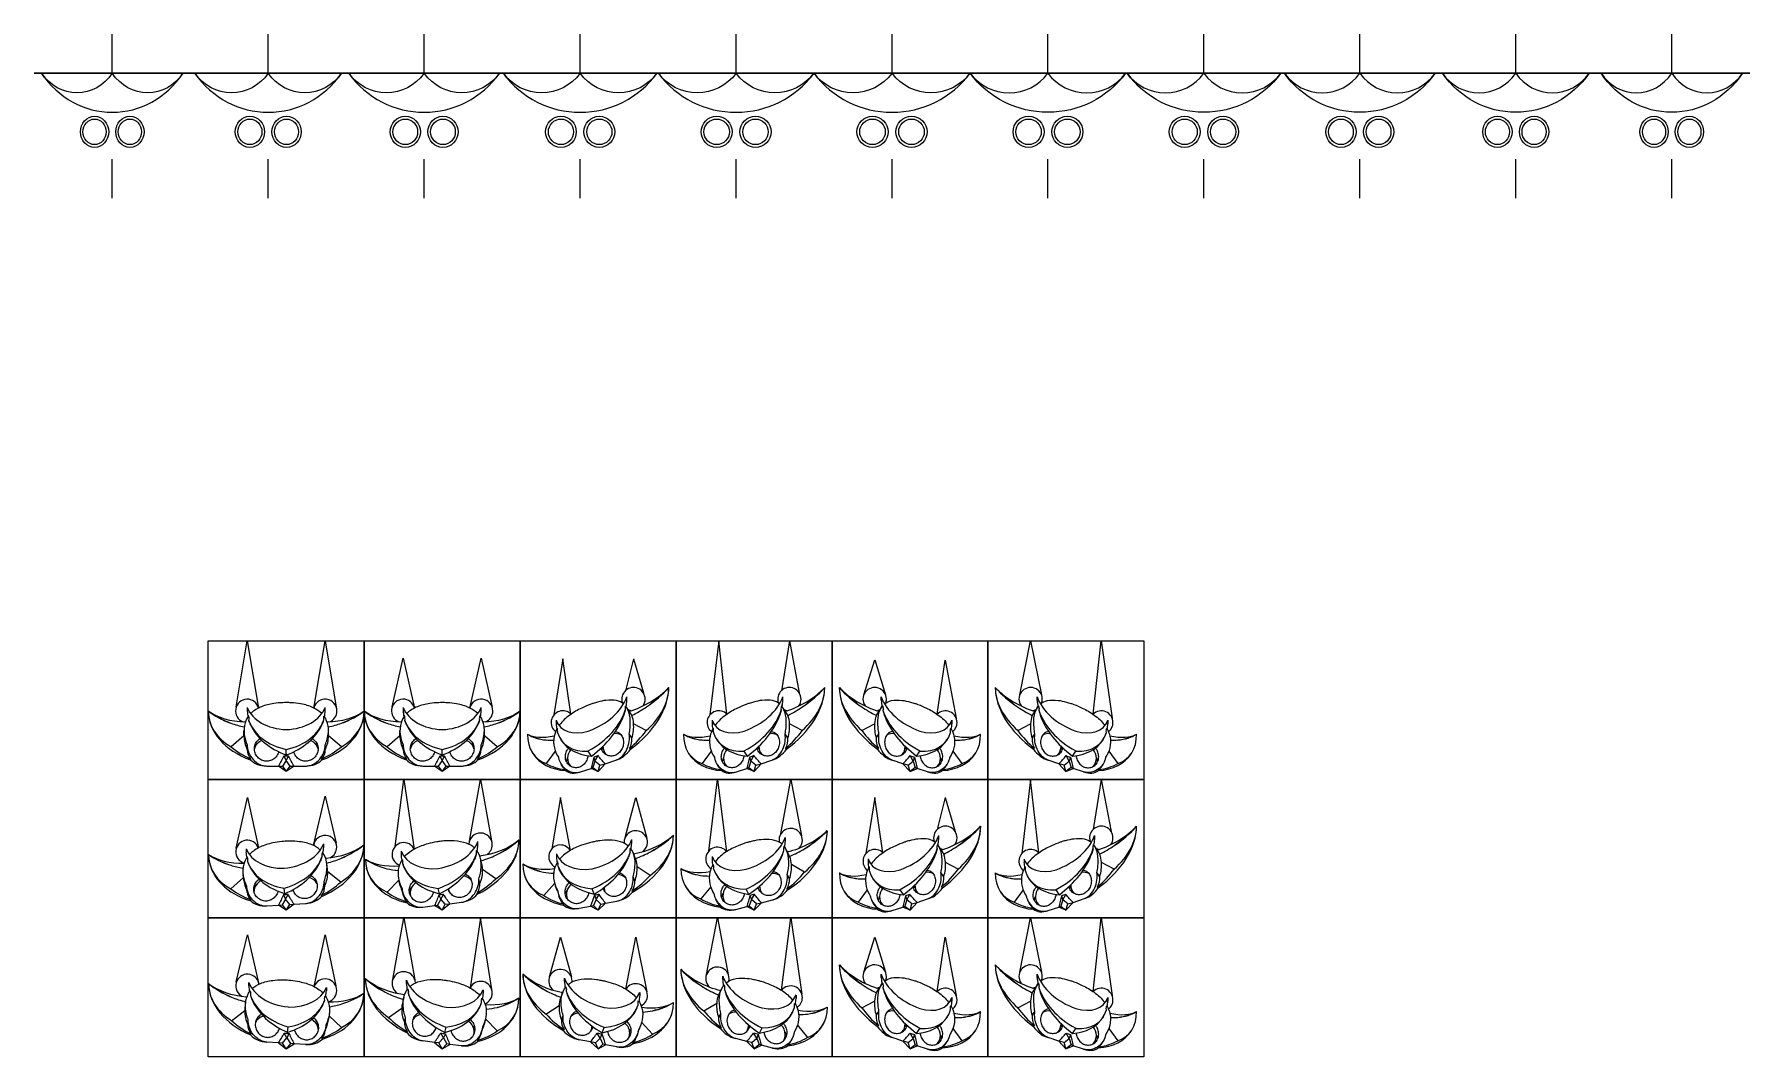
# Model space of a CAD drawing. Header units: inches. Extents: x -100 to 120, y -116 to 15.
import ezdxf

# ---------------------------------------------------------------- set-up
doc = ezdxf.new("R2010")
doc.units = ezdxf.units.IN
doc.header["$MEASUREMENT"] = 0

msp = doc.modelspace()

# ---------------------------------------------------------------- linework, layer by layer
at = {"extrusion": (-0.422618, 0, 0.906308)}
for p, q in [((-90, 10), (-90, 15)), ((-90, 10), (-99.06, 10, -4.23)), ((-90, -6), (-90, -1))]:
    msp.add_line(p, q, dxfattribs=at)
at = {"extrusion": (-0.34202, 0, 0.939693)}
for p, q in [((-70, 10), (-70, 15)), ((-70, 10), (-79.4, 10, -3.42)), ((-70, -6), (-70, -1))]:
    msp.add_line(p, q, dxfattribs=at)
at = {"extrusion": (-0.258819, 0, 0.965926)}
for p, q in [((-50, 10), (-50, 15)), ((-50, 10), (-59.66, 10, -2.59)), ((-50, -6), (-50, -1))]:
    msp.add_line(p, q, dxfattribs=at)
at = {"extrusion": (-0.173648, 0, 0.984808)}
for p, q in [((-30, 10), (-30, 15)), ((-30, 10), (-39.85, 10, -1.74)), ((-30, -6), (-30, -1))]:
    msp.add_line(p, q, dxfattribs=at)
at = {"extrusion": (-0.087156, 0, 0.996195)}
for q in [(-10, 15), (-19.96, 10, -0.87)]:
    msp.add_line((-10, 10), q, dxfattribs=at)
for p, q in [((10, 10), (10, 15)), ((10, 10), (0, 10)), ((-10, -6), (-10, -1)), ((10, -6), (10, -1)), ((30, -6), (30, -1)), ((-74.1, -71.22), (-72.69, -62.74)), ((-72.69, -62.74), (-71.24, -71.37)), ((-64.15, -71.37), (-62.69, -62.74)), ((-62.69, -62.74), (-61.27, -71.25)), ((-12.22, -62.74), (-13.35, -72.24)), ((-11.17, -72.16), (-12.22, -62.74)), ((-3.16, -62.74), (-4.19, -69.15)), ((-3.16, -62.74), (-1.89, -69.44)), ((26.39, -69.67), (27.78, -62.74)), ((27.78, -62.74), (29.16, -69.67)), ((35.79, -72.16), (36.84, -62.74)), ((36.84, -62.74), (38.24, -72.69)), ((-54.1, -71.22), (-52.69, -65)), ((-52.69, -65), (-51.24, -71.37)), ((-44.15, -71.37), (-42.69, -65)), ((-42.69, -65), (-41.27, -71.25)), ((-32.22, -65.06), (-33.35, -72.24)), ((-31.17, -72.16), (-32.22, -65.06)), ((-23.16, -65.06), (-24.19, -69.15)), ((-23.16, -65.06), (-21.89, -69.44)), ((6.39, -69.67), (7.78, -65.19)), ((7.78, -65.19), (9.16, -69.67)), ((15.79, -72.16), (16.84, -65.22)), ((16.84, -65.22), (18.24, -72.69)), ((-53.71, -89.11), (-52.62, -80.52)), ((-52.62, -80.52), (-51.27, -89.47)), ((-44.19, -88.43), (-42.77, -80.52)), ((-42.77, -80.52), (-41.36, -88.38)), ((-13.5, -89.72), (-12.39, -80.52)), ((-12.39, -80.52), (-11.22, -89.79)), ((-4.27, -87.52), (-2.99, -80.52)), ((-2.99, -80.52), (-1.6, -87.75)), ((27.78, -80.52), (26.65, -90.02)), ((28.83, -89.94), (27.78, -80.52)), ((36.84, -80.52), (35.81, -86.93)), ((36.84, -80.52), (38.11, -87.22)), ((-74.1, -89.35), (-72.67, -82.84)), ((-72.67, -82.84), (-71.26, -89.31)), ((-64.19, -88.99), (-62.71, -82.69)), ((-62.71, -82.69), (-61.3, -88.7)), ((-32.52, -82.84), (-33.62, -89.41)), ((-31.25, -89.63), (-32.52, -82.84)), ((-24.22, -87.97), (-22.86, -82.84)), ((-22.86, -82.84), (-21.46, -88.06)), ((7.78, -82.84), (6.65, -90.02)), ((8.83, -89.94), (7.78, -82.84)), ((16.84, -82.84), (15.81, -86.93)), ((16.84, -82.84), (18.11, -87.22)), ((-54.02, -106.16), (-52.62, -98.29)), ((-52.62, -98.29), (-51.19, -106.21)), ((-42.77, -98.29), (-44.11, -107.25)), ((-41.34, -107.45), (-42.77, -98.29)), ((-13.78, -105.53), (-12.39, -98.29)), ((-12.39, -98.29), (-11, -105.53)), ((-4.16, -107.56), (-2.99, -98.29)), ((-2.99, -98.29), (-1.56, -108.07)), ((26.39, -105.22), (27.78, -98.29)), ((27.78, -98.29), (29.16, -105.22)), ((35.79, -107.72), (36.84, -98.29)), ((36.84, -98.29), (38.24, -108.24)), ((-74.09, -106.48), (-72.67, -100.47)), ((-72.67, -100.47), (-71.19, -106.77)), ((-64.12, -107.09), (-62.71, -100.47)), ((-62.71, -100.47), (-61.34, -107)), ((-33.92, -105.84), (-32.52, -100.77)), ((-32.52, -100.77), (-31.12, -105.84)), ((-24.13, -107.41), (-22.86, -100.77)), ((-22.86, -100.77), (-21.43, -107.76)), ((6.39, -105.22), (7.78, -100.75)), ((7.78, -100.75), (9.16, -105.22)), ((15.79, -107.72), (16.84, -100.77)), ((16.84, -100.77), (18.24, -108.24))]:
    msp.add_line(p, q)
at = {"extrusion": (0.087156, -3e-16, 0.996195)}
for q in [(30, 15), (39.96, 10, -0.87)]:
    msp.add_line((30, 10), q, dxfattribs=at)
at = {"extrusion": (0.173648, -6e-16, 0.984808)}
for p, q in [((50, 10), (50, 15)), ((50, 10), (59.85, 10, -1.74)), ((50, -6), (50, -1))]:
    msp.add_line(p, q, dxfattribs=at)
at = {"extrusion": (0.258819, -9e-16, 0.965926)}
for p, q in [((70, 10), (70, 15)), ((70, 10), (79.66, 10, -2.59)), ((70, -6), (70, -1))]:
    msp.add_line(p, q, dxfattribs=at)
at = {"extrusion": (0.34202, -1.2e-15, 0.939693)}
for p, q in [((90, 10), (90, 15)), ((90, 10), (99.4, 10, -3.42)), ((90, -6), (90, -1))]:
    msp.add_line(p, q, dxfattribs=at)
at = {"extrusion": (0.422618, -1.5e-15, 0.906308)}
for p, q in [((110, 10), (110, 15)), ((110, 10), (119.06, 10, -4.23)), ((110, -6), (110, -1))]:
    msp.add_line(p, q, dxfattribs=at)
at = {"extrusion": (-1e-15, -1, -3e-16)}
for p, q in [((-90, 10), (-99.06, 10, -4.23)), ((-80.94, 10, 4.23), (-90, 10)), ((-70, 10), (-79.4, 10, -3.42)), ((-60.6, 10, 3.42), (-70, 10))]:
    msp.add_line(p, q, dxfattribs=at)
at = {"extrusion": (-1e-15, -1, -2e-16)}
for p, q in [((-50, 10), (-59.66, 10, -2.59)), ((-40.34, 10, 2.59), (-50, 10))]:
    msp.add_line(p, q, dxfattribs=at)
at = {"extrusion": (-1.1e-15, -1, -1e-16)}
for p, q in [((-30, 10), (-39.85, 10, -1.74)), ((-20.15, 10, 1.74), (-30, 10))]:
    msp.add_line(p, q, dxfattribs=at)
at = {"extrusion": (-1.1e-15, -1, 0)}
for p, q in [((-10, 10), (-19.96, 10, -0.87)), ((-0.04, 10, 0.87), (-10, 10))]:
    msp.add_line(p, q, dxfattribs=at)
at = {"extrusion": (-1.1e-15, -1, 1e-16)}
for p, q in [((10, 10), (0, 10)), ((20, 10), (10, 10))]:
    msp.add_line(p, q, dxfattribs=at)
at = {"extrusion": (-2.5e-15, -1, 0)}
for p, q in [((20.04, 10, 0.87), (30, 10)), ((30, 10), (39.96, 10, -0.87))]:
    msp.add_line(p, q, dxfattribs=at)
at = {"extrusion": (-2.5e-15, -1, -1e-16)}
for p, q in [((40.15, 10, 1.74), (50, 10)), ((50, 10), (59.85, 10, -1.74))]:
    msp.add_line(p, q, dxfattribs=at)
at = {"extrusion": (-2.5e-15, -1, -2e-16)}
for p, q in [((60.34, 10, 2.59), (70, 10)), ((70, 10), (79.66, 10, -2.59))]:
    msp.add_line(p, q, dxfattribs=at)
at = {"extrusion": (-2.6e-15, -1, -3e-16)}
for p, q in [((80.6, 10, 3.42), (90, 10)), ((90, 10), (99.4, 10, -3.42)), ((100.94, 10, 4.23), (110, 10)), ((110, 10), (119.06, 10, -4.23))]:
    msp.add_line(p, q, dxfattribs=at)
at = {"color": 0, "linetype": 'Continuous', "lineweight": 0, "extrusion": (1.3e-15, 0.707107, 0.707107)}
for p, q in [((-24, -70.38), (-24, -69.95)), ((-4, -70.38), (-4, -69.95)), ((8.62, -70.38), (8.62, -69.95)), ((28.62, -70.38), (28.62, -69.95)), ((-72.69, -71.32), (-72.69, -71.77)), ((-62.69, -71.75), (-62.69, -71.31)), ((-52.69, -71.32), (-52.69, -71.77)), ((-42.69, -71.75), (-42.69, -71.31)), ((-23.45, -72.16), (-24.03, -71.27)), ((-3.45, -72.16), (-4.03, -71.27)), ((8.65, -71.27), (8.07, -72.16)), ((28.65, -71.27), (28.07, -72.16)), ((-73.11, -74.94), (-73.11, -74.24)), ((-62.27, -74.94), (-62.27, -74.24)), ((-53.11, -74.94), (-53.11, -74.24)), ((-42.27, -74.94), (-42.27, -74.24)), ((-33.07, -72.95), (-33.07, -73.4)), ((-23.36, -75.24), (-23.72, -74.7)), ((-21.52, -74.26), (-23.15, -73.38)), ((-13.07, -72.95), (-13.07, -73.4)), ((-3.36, -75.24), (-3.72, -74.7)), ((-1.52, -74.26), (-3.15, -73.38)), ((6.14, -74.26), (7.77, -73.38)), ((7.98, -75.24), (8.33, -74.7)), ((17.69, -72.95), (17.68, -73.4)), ((26.14, -74.26), (27.77, -73.38)), ((27.98, -75.24), (28.33, -74.7)), ((37.69, -72.95), (37.68, -73.4)), ((-73.11, -74.94), (-74.76, -76.34)), ((-72.69, -76.7), (-72.69, -76.11)), ((-67.69, -77.39), (-67.69, -76.69)), ((-62.69, -76.7), (-62.69, -76.11)), ((-60.62, -76.34), (-62.27, -74.94)), ((-53.11, -74.94), (-54.76, -76.34)), ((-52.69, -76.7), (-52.69, -76.11)), ((-47.69, -77.39), (-47.69, -76.69)), ((-42.69, -76.7), (-42.69, -76.11)), ((-40.62, -76.34), (-42.27, -74.94)), ((-33.18, -76.91), (-34.34, -78.49)), ((-32.4, -75.52), (-32.47, -75.43)), ((-28.54, -77.53), (-28.96, -76.89)), ((-23.54, -76.66), (-23.63, -76.52)), ((-13.18, -76.91), (-14.34, -78.49)), ((-12.4, -75.52), (-12.47, -75.43)), ((-8.54, -77.53), (-8.96, -76.89)), ((-3.54, -76.66), (-3.63, -76.52)), ((8.16, -76.66), (8.25, -76.52)), ((13.15, -77.53), (13.58, -76.89)), ((17.08, -75.43), (17.02, -75.52)), ((17.8, -76.91), (18.96, -78.49)), ((28.16, -76.66), (28.25, -76.52)), ((33.15, -77.53), (33.58, -76.89)), ((37.08, -75.43), (37.02, -75.52)), ((37.8, -76.91), (38.96, -78.49)), ((-72.27, -77.87), (-72.27, -78.02)), ((-70.19, -78.81), (-68.69, -78.81)), ((-68.69, -78.81), (-68.19, -78.81)), ((-67.69, -79.52), (-68.69, -78.81)), ((-67.69, -78.1), (-68.19, -78.81)), ((-68.19, -78.81), (-67.69, -79.52)), ((-68, -77.53), (-67.69, -78.1)), ((-67.69, -78.1), (-67.38, -77.53)), ((-67.19, -78.81), (-67.69, -78.1)), ((-67.69, -79.52), (-67.19, -78.81)), ((-66.69, -78.81), (-67.69, -79.52)), ((-67.19, -78.81), (-66.69, -78.81)), ((-66.69, -78.81), (-65.19, -78.81)), ((-63.11, -78.02), (-63.11, -77.87)), ((-52.27, -77.87), (-52.27, -78.02)), ((-50.19, -78.81), (-48.69, -78.81)), ((-48.69, -78.81), (-48.19, -78.81)), ((-47.69, -79.52), (-48.69, -78.81)), ((-47.69, -78.1), (-48.19, -78.81)), ((-48.19, -78.81), (-47.69, -79.52)), ((-48, -77.53), (-47.69, -78.1)), ((-47.69, -78.1), (-47.38, -77.53)), ((-47.19, -78.81), (-47.69, -78.1)), ((-47.69, -79.52), (-47.19, -78.81)), ((-46.69, -78.81), (-47.69, -79.52)), ((-47.19, -78.81), (-46.69, -78.81)), ((-46.69, -78.81), (-45.19, -78.81)), ((-43.11, -78.02), (-43.11, -77.87)), ((-36.04, -77.24), (-36.1, -77.15)), ((-32.17, -78.98), (-32.42, -78.59)), ((-29.96, -79.56), (-28.6, -79.11)), ((-28.6, -79.11), (-28.36, -78.99)), ((-27.69, -79.52), (-28.6, -79.11)), ((-28.11, -78.17), (-28.36, -78.99)), ((-28.36, -78.99), (-27.69, -79.52)), ((-28.26, -77.67), (-28.11, -78.17)), ((-28.11, -78.17), (-27.7, -77.48)), ((-27.45, -78.69), (-28.11, -78.17)), ((-26.78, -78.51), (-27.69, -79.52)), ((-27.69, -79.52), (-27.45, -78.69)), ((-27.45, -78.69), (-26.78, -78.51)), ((-26.78, -78.51), (-25.43, -78.06)), ((-16.04, -77.24), (-16.1, -77.15)), ((-12.17, -78.98), (-12.42, -78.59)), ((-9.96, -79.56), (-8.6, -79.11)), ((-8.6, -79.11), (-8.36, -78.99)), ((-7.69, -79.52), (-8.6, -79.11)), ((-8.11, -78.17), (-8.36, -78.99)), ((-8.36, -78.99), (-7.69, -79.52)), ((-8.26, -77.67), (-8.11, -78.17)), ((-8.11, -78.17), (-7.7, -77.48)), ((-7.45, -78.69), (-8.11, -78.17)), ((-6.78, -78.51), (-7.69, -79.52)), ((-7.69, -79.52), (-7.45, -78.69)), ((-7.45, -78.69), (-6.78, -78.51)), ((-6.78, -78.51), (-5.43, -78.06)), ((11.4, -78.51), (10.04, -78.06)), ((12.07, -78.69), (11.4, -78.51)), ((11.4, -78.51), (12.31, -79.52)), ((12.07, -78.69), (12.73, -78.17)), ((12.31, -79.52), (12.07, -78.69)), ((12.97, -78.99), (12.31, -79.52)), ((12.31, -79.52), (13.22, -79.11)), ((12.73, -78.17), (12.32, -77.48)), ((12.88, -77.67), (12.73, -78.17)), ((12.73, -78.17), (12.97, -78.99)), ((13.22, -79.11), (12.97, -78.99)), ((14.57, -79.56), (13.22, -79.11)), ((17.04, -78.59), (16.79, -78.98)), ((20.72, -77.15), (20.66, -77.24)), ((31.4, -78.51), (30.04, -78.06)), ((32.07, -78.69), (31.4, -78.51)), ((31.4, -78.51), (32.31, -79.52)), ((32.07, -78.69), (32.73, -78.17)), ((32.31, -79.52), (32.07, -78.69)), ((32.97, -78.99), (32.31, -79.52)), ((32.31, -79.52), (33.22, -79.11)), ((32.73, -78.17), (32.32, -77.48)), ((32.88, -77.67), (32.73, -78.17)), ((32.73, -78.17), (32.97, -78.99)), ((33.22, -79.11), (32.97, -78.99)), ((34.57, -79.56), (33.22, -79.11)), ((37.04, -78.59), (36.79, -78.98)), ((40.72, -77.15), (40.66, -77.24)), ((-31.93, -79.26), (-31.84, -79.39)), ((-11.93, -79.26), (-11.84, -79.39)), ((16.55, -79.26), (16.46, -79.39)), ((36.55, -79.26), (36.46, -79.39)), ((-3.68, -88.4), (-3.68, -87.97)), ((16, -88.16), (16, -87.73)), ((36, -88.16), (36, -87.73)), ((-72.85, -89.41), (-72.85, -89.86)), ((-72.82, -90.2), (-72.82, -90.2)), ((-62.88, -89.22), (-62.88, -88.79)), ((-52.96, -89.73), (-52.96, -90.19)), ((-43.11, -88.93), (-43.11, -88.5)), ((-33.04, -90.06), (-33.04, -90.51)), ((-23.38, -88.66), (-23.38, -88.22)), ((-22.86, -90.8), (-23.15, -90.04)), ((-3.13, -90.38), (-3.57, -89.51)), ((16.55, -89.94), (15.97, -89.05)), ((36.55, -89.94), (35.97, -89.05)), ((-77.62, -90.74), (-77.62, -90.74)), ((-62.39, -92.06), (-62.49, -91.3)), ((-60.7, -93.68), (-62.37, -92.39)), ((-57.39, -91.93), (-57.4, -91.92)), ((-42.59, -91.41), (-42.78, -90.64)), ((-40.83, -93.26), (-42.51, -92.07)), ((-32.76, -91.86), (-32.77, -91.84)), ((-21.01, -92.84), (-22.69, -91.75)), ((-13.07, -90.39), (-13.07, -90.84)), ((-1.24, -92.43), (-2.9, -91.45)), ((6.93, -90.73), (6.93, -91.18)), ((18.48, -92.04), (16.85, -91.16)), ((26.93, -90.73), (26.93, -91.18)), ((38.48, -92.04), (36.85, -91.16)), ((-73.18, -93.08), (-74.78, -94.55)), ((-73.14, -93.45), (-73.22, -92.75)), ((-72.7, -94.97), (-72.77, -94.41)), ((-67.87, -95.18), (-67.95, -94.47)), ((-62.75, -94.17), (-62.82, -93.58)), ((-53.24, -93.46), (-54.75, -94.99)), ((-53.07, -94.17), (-53.24, -93.48)), ((-48.04, -95.19), (-48.21, -94.5)), ((-42.85, -93.87), (-43, -93.29)), ((-37.04, -93.06), (-37.06, -93.02)), ((-33.27, -93.87), (-34.67, -95.42)), ((-32.92, -94.84), (-33.16, -94.2)), ((-28.21, -95.22), (-28.47, -94.54)), ((-22.99, -93.58), (-23.2, -93)), ((-16.58, -94.09), (-16.62, -94.02)), ((-13.25, -94.28), (-14.53, -95.85)), ((-12.61, -92.63), (-12.64, -92.57)), ((-8.38, -95.26), (-8.72, -94.59)), ((-3.39, -94.69), (-3.46, -94.55)), ((-3.16, -93.29), (-3.44, -92.73)), ((7.6, -93.3), (7.53, -93.21)), ((16.64, -93.02), (16.28, -92.48)), ((16.46, -94.43), (16.37, -94.3)), ((27.6, -93.3), (27.53, -93.21)), ((36.64, -93.02), (36.28, -92.48)), ((36.46, -94.43), (36.37, -94.3)), ((-72.27, -95.93), (-72.25, -96.08)), ((-70.18, -96.74), (-68.69, -96.65)), ((-68.69, -96.65), (-68.23, -96.62)), ((-67.69, -97.29), (-68.69, -96.65)), ((-67.78, -95.88), (-68.23, -96.62)), ((-68.23, -96.62), (-67.69, -97.29)), ((-68.06, -95.33), (-67.78, -95.88)), ((-67.78, -95.88), (-67.44, -95.29)), ((-67.24, -96.56), (-67.78, -95.88)), ((-66.69, -96.52), (-67.69, -97.29)), ((-67.69, -97.29), (-67.24, -96.56)), ((-67.24, -96.56), (-66.69, -96.52)), ((-66.69, -96.52), (-65.2, -96.43)), ((-63.13, -95.52), (-63.15, -95.37)), ((-52.65, -95.45), (-52.78, -94.93)), ((-52.24, -96.22), (-52.2, -96.36)), ((-50.15, -96.89), (-48.68, -96.71)), ((-48.68, -96.71), (-48.27, -96.65)), ((-47.69, -97.29), (-48.68, -96.71)), ((-47.86, -95.89), (-48.27, -96.65)), ((-48.27, -96.65), (-47.69, -97.29)), ((-48.12, -95.35), (-47.86, -95.89)), ((-47.86, -95.89), (-47.5, -95.28)), ((-47.29, -96.53), (-47.86, -95.89)), ((-46.71, -96.46), (-47.69, -97.29)), ((-47.69, -97.29), (-47.29, -96.53)), ((-47.29, -96.53), (-46.71, -96.46)), ((-46.71, -96.46), (-45.23, -96.28)), ((-43.18, -95.24), (-43.22, -95.09)), ((-32.54, -95.92), (-32.72, -95.44)), ((-32.17, -96.49), (-32.11, -96.64)), ((-30.11, -97.04), (-28.66, -96.77)), ((-28.66, -96.77), (-28.3, -96.69)), ((-27.69, -97.29), (-28.66, -96.77)), ((-27.95, -95.9), (-28.3, -96.69)), ((-28.3, -96.69), (-27.69, -97.29)), ((-28.17, -95.38), (-27.95, -95.9)), ((-27.95, -95.9), (-27.57, -95.27)), ((-27.34, -96.51), (-27.95, -95.9)), ((-26.73, -96.4), (-27.69, -97.29)), ((-27.69, -97.29), (-27.34, -96.51)), ((-27.34, -96.51), (-26.73, -96.4)), ((-26.73, -96.4), (-25.28, -96.13)), ((-23.27, -94.96), (-23.32, -94.82)), ((-12.83, -95.19), (-13, -94.87)), ((-12.37, -96.35), (-12.6, -95.92)), ((-12.07, -96.77), (-11.99, -96.91)), ((-8.63, -96.83), (-8.33, -96.73)), ((-8.03, -95.92), (-8.33, -96.73)), ((-8.33, -96.73), (-7.69, -97.29)), ((-8.22, -95.41), (-8.03, -95.92)), ((-8.03, -95.92), (-7.63, -95.26)), ((-7.39, -96.49), (-8.03, -95.92)), ((-6.75, -96.34), (-7.69, -97.29)), ((-7.69, -97.29), (-7.39, -96.49)), ((-7.39, -96.49), (-6.75, -96.34)), ((-6.75, -96.34), (-5.34, -95.98)), ((3.96, -95.02), (3.9, -94.92)), ((6.82, -94.68), (5.66, -96.27)), ((7.83, -96.75), (7.58, -96.37)), ((11.46, -95.3), (11.04, -94.67)), ((11.4, -96.89), (11.64, -96.77)), ((11.89, -95.95), (11.64, -96.77)), ((11.64, -96.77), (12.31, -97.29)), ((11.74, -95.45), (11.89, -95.95)), ((11.89, -95.95), (12.3, -95.26)), ((12.55, -96.47), (11.89, -95.95)), ((13.22, -96.29), (12.31, -97.29)), ((12.31, -97.29), (12.55, -96.47)), ((12.55, -96.47), (13.22, -96.29)), ((13.22, -96.29), (14.57, -95.84)), ((23.96, -95.02), (23.9, -94.92)), ((26.82, -94.68), (25.66, -96.27)), ((27.83, -96.75), (27.58, -96.37)), ((31.46, -95.3), (31.04, -94.67)), ((31.4, -96.89), (31.64, -96.77)), ((31.89, -95.95), (31.64, -96.77)), ((31.64, -96.77), (32.31, -97.29)), ((31.74, -95.45), (31.89, -95.95)), ((31.89, -95.95), (32.3, -95.26)), ((32.55, -96.47), (31.89, -95.95)), ((33.22, -96.29), (32.31, -97.29)), ((32.31, -97.29), (32.55, -96.47)), ((32.55, -96.47), (33.22, -96.29)), ((33.22, -96.29), (34.57, -95.84)), ((-10.04, -97.19), (-8.63, -96.83)), ((-7.69, -97.29), (-8.63, -96.83)), ((8.07, -97.03), (8.16, -97.17)), ((10.04, -97.33), (11.4, -96.89)), ((12.31, -97.29), (11.4, -96.89)), ((28.07, -97.03), (28.16, -97.17)), ((30.04, -97.33), (31.4, -96.89)), ((32.31, -97.29), (31.4, -96.89)), ((8.62, -105.94), (8.62, -105.51)), ((28.62, -105.94), (28.62, -105.51)), ((-72.5, -107), (-72.5, -106.57)), ((-62.54, -107.19), (-62.54, -107.64)), ((-52.27, -106.71), (-52.27, -106.28)), ((-42.42, -107.51), (-42.42, -107.96)), ((-32, -106.44), (-32, -106)), ((-11.81, -107.28), (-12.26, -108.16)), ((-11.71, -106.18), (-11.71, -105.74)), ((8.65, -106.83), (8.07, -107.72)), ((28.65, -106.83), (28.07, -107.72)), ((-72.9, -109.08), (-72.99, -109.84)), ((-62.57, -107.98), (-62.57, -107.98)), ((-57.77, -108.52), (-57.77, -108.52)), ((-54.56, -111.03), (-52.87, -109.85)), ((-52.6, -108.42), (-52.79, -109.19)), ((-37.98, -109.69), (-37.99, -109.71)), ((-34.38, -110.61), (-32.7, -109.53)), ((-32.23, -107.82), (-32.52, -108.58)), ((-22.61, -109.62), (-22.62, -109.64)), ((-22.34, -107.84), (-22.34, -108.29)), ((-14.14, -110.21), (-12.48, -109.23)), ((-2.31, -108.17), (-2.31, -108.62)), ((6.14, -109.82), (7.77, -108.94)), ((17.69, -108.5), (17.68, -108.95)), ((26.14, -109.82), (27.77, -108.94)), ((37.69, -108.5), (37.68, -108.95)), ((-74.69, -111.46), (-73.01, -110.17)), ((-72.63, -111.95), (-72.56, -111.36)), ((-62.61, -112.19), (-62.68, -112.75)), ((-62.16, -110.53), (-62.25, -111.23)), ((-62.2, -110.85), (-60.6, -112.33)), ((-52.53, -111.65), (-52.39, -111.07)), ((-42.14, -111.26), (-42.31, -111.94)), ((-42.14, -111.24), (-40.63, -112.77)), ((-32.4, -111.35), (-32.18, -110.78)), ((-22.22, -111.98), (-22.47, -112.62)), ((-22.11, -111.65), (-20.72, -113.2)), ((-18.32, -110.79), (-18.34, -110.84)), ((-12.23, -111.07), (-11.94, -110.51)), ((-2.74, -110.34), (-2.78, -110.41)), ((-2.13, -112.05), (-0.85, -113.63)), ((1.24, -111.8), (1.2, -111.87)), ((7.98, -110.79), (8.33, -110.26)), ((8.16, -112.21), (8.25, -112.08)), ((17.08, -110.98), (17.02, -111.08)), ((27.98, -110.79), (28.33, -110.26)), ((28.16, -112.21), (28.25, -112.08)), ((37.08, -110.98), (37.02, -111.08)), ((-72.25, -113.3), (-72.23, -113.15)), ((-68.69, -114.3), (-70.18, -114.21)), ((-68.15, -114.33), (-68.69, -114.3)), ((-68.69, -114.3), (-67.69, -115.07)), ((-68.15, -114.33), (-67.6, -113.66)), ((-67.69, -115.07), (-68.15, -114.33)), ((-67.6, -113.66), (-67.94, -113.07)), ((-67.15, -114.4), (-67.69, -115.07)), ((-67.32, -113.11), (-67.6, -113.66)), ((-67.6, -113.66), (-67.15, -114.4)), ((-67.52, -112.96), (-67.43, -112.25)), ((-66.69, -114.43), (-67.15, -114.4)), ((-63.11, -113.71), (-63.13, -113.86)), ((-52.2, -113.02), (-52.16, -112.87)), ((-48.68, -114.24), (-50.15, -114.06)), ((-48.1, -114.31), (-48.68, -114.24)), ((-48.68, -114.24), (-47.69, -115.07)), ((-48.1, -114.31), (-47.52, -113.67)), ((-47.69, -115.07), (-48.1, -114.31)), ((-47.52, -113.67), (-47.88, -113.05)), ((-47.27, -113.13), (-47.52, -113.67)), ((-47.52, -113.67), (-47.11, -114.43)), ((-47.34, -112.97), (-47.17, -112.28)), ((-43.15, -113.99), (-43.18, -114.14)), ((-42.6, -112.71), (-42.73, -113.23)), ((-32.11, -112.74), (-32.06, -112.6)), ((-28.66, -114.18), (-30.11, -113.91)), ((-28.04, -114.28), (-28.66, -114.18)), ((-28.66, -114.18), (-27.69, -115.07)), ((-28.04, -114.28), (-27.43, -113.68)), ((-27.69, -115.07), (-28.04, -114.28)), ((-27.43, -113.68), (-27.81, -113.04)), ((-27.21, -113.16), (-27.43, -113.68)), ((-27.43, -113.68), (-27.08, -114.47)), ((-27.17, -113), (-26.92, -112.32)), ((-23.21, -114.27), (-23.27, -114.42)), ((-22.66, -113.22), (-22.85, -113.69)), ((-11.99, -112.47), (-11.92, -112.33)), ((-8.63, -114.12), (-10.04, -113.76)), ((-7.99, -114.26), (-8.63, -114.12)), ((-8.63, -114.12), (-7.69, -115.07)), ((-7.99, -114.26), (-7.35, -113.7)), ((-7.69, -115.07), (-7.99, -114.26)), ((-7.35, -113.7), (-7.75, -113.04)), ((-7.16, -113.19), (-7.35, -113.7)), ((-7.35, -113.7), (-7.05, -114.51)), ((-7.01, -113.04), (-6.67, -112.37)), ((-2.79, -113.7), (-3.01, -114.13)), ((-2.38, -112.65), (-2.55, -112.97)), ((11.4, -114.07), (10.04, -113.62)), ((12.07, -114.25), (11.4, -114.07)), ((11.4, -114.07), (12.31, -115.07)), ((12.07, -114.25), (12.73, -113.72)), ((12.31, -115.07), (12.07, -114.25)), ((12.73, -113.72), (12.32, -113.04)), ((12.88, -113.22), (12.73, -113.72)), ((12.73, -113.72), (12.97, -114.55)), ((13.15, -113.08), (13.58, -112.44)), ((17.04, -114.14), (16.79, -114.53)), ((17.8, -112.46), (18.96, -114.05)), ((20.72, -112.7), (20.66, -112.8)), ((31.4, -114.07), (30.04, -113.62)), ((32.07, -114.25), (31.4, -114.07)), ((31.4, -114.07), (32.31, -115.07)), ((32.07, -114.25), (32.73, -113.72)), ((32.31, -115.07), (32.07, -114.25)), ((32.73, -113.72), (32.32, -113.04)), ((32.88, -113.22), (32.73, -113.72)), ((32.73, -113.72), (32.97, -114.55)), ((33.15, -113.08), (33.58, -112.44)), ((37.04, -114.14), (36.79, -114.53)), ((37.8, -112.46), (38.96, -114.05)), ((40.72, -112.7), (40.66, -112.8)), ((-67.69, -115.07), (-66.69, -114.43)), ((-65.2, -114.52), (-66.69, -114.43)), ((-47.11, -114.43), (-47.69, -115.07)), ((-47.69, -115.07), (-46.71, -114.49)), ((-46.71, -114.49), (-47.11, -114.43)), ((-45.23, -114.67), (-46.71, -114.49)), ((-27.08, -114.47), (-27.69, -115.07)), ((-27.69, -115.07), (-26.73, -114.55)), ((-26.73, -114.55), (-27.08, -114.47)), ((-25.28, -114.82), (-26.73, -114.55)), ((-7.05, -114.51), (-7.69, -115.07)), ((-7.69, -115.07), (-6.75, -114.61)), ((-6.75, -114.61), (-7.05, -114.51)), ((-5.34, -114.97), (-6.75, -114.61)), ((-3.32, -114.55), (-3.39, -114.69)), ((12.97, -114.55), (12.31, -115.07)), ((12.31, -115.07), (13.22, -114.66)), ((13.22, -114.66), (12.97, -114.55)), ((14.57, -115.11), (13.22, -114.66)), ((16.55, -114.81), (16.46, -114.95)), ((32.97, -114.55), (32.31, -115.07)), ((32.31, -115.07), (33.22, -114.66)), ((33.22, -114.66), (32.97, -114.55)), ((34.57, -115.11), (33.22, -114.66)), ((36.55, -114.81), (36.46, -114.95))]:
    msp.add_line(p, q, dxfattribs=at)
at = {"extrusion": (-0.422618, 0, 0.906308), "elevation": 38.04}
msp.add_lwpolyline([(-10, -81.57, -0.5), (-10, -91.57, 0.5), (-10, -71.57, -0.5)], format="xyb", close=True, dxfattribs=at)
at = {"extrusion": (-0.34202, 0, 0.939693), "elevation": 23.94}
msp.add_lwpolyline([(-10, -65.78, -0.5), (-10, -75.78, 0.5), (-10, -55.78, -0.5)], format="xyb", close=True, dxfattribs=at)
at = {"extrusion": (-0.258819, 0, 0.965926), "elevation": 12.94}
msp.add_lwpolyline([(-10, -48.3, -0.5), (-10, -58.3, 0.5), (-10, -38.3, -0.5)], format="xyb", close=True, dxfattribs=at)
at = {"extrusion": (-0.173648, 0, 0.984808), "elevation": 5.21}
msp.add_lwpolyline([(-10, -29.54, -0.5), (-10, -39.54, 0.5), (-10, -19.54, -0.5)], format="xyb", close=True, dxfattribs=at)
at = {"extrusion": (-0.087156, 0, 0.996195), "elevation": 0.87}
msp.add_lwpolyline([(-10, -9.96, -0.5), (-10, -19.96, 0.5), (-10, 0.04, -0.5)], format="xyb", close=True, dxfattribs=at)
msp.add_lwpolyline([(10, 10, -0.5), (0, 10, 0.5), (20, 10, -0.5)], format="xyb", close=True)
at = {"extrusion": (0.087156, -3e-16, 0.996195), "elevation": 2.61}
msp.add_lwpolyline([(10, -29.89, 0.5), (10, -39.89, -0.5), (10, -19.89, 0.5)], format="xyb", close=True, dxfattribs=at)
at = {"extrusion": (0.173648, -6e-16, 0.984808), "elevation": 8.68}
msp.add_lwpolyline([(10, -49.24, 0.5), (10, -59.24, -0.5), (10, -39.24, 0.5)], format="xyb", close=True, dxfattribs=at)
at = {"extrusion": (0.258819, -9e-16, 0.965926), "elevation": 18.12}
msp.add_lwpolyline([(10, -67.61, 0.5), (10, -77.61, -0.5), (10, -57.61, 0.5)], format="xyb", close=True, dxfattribs=at)
at = {"extrusion": (0.34202, -1.2e-15, 0.939693), "elevation": 30.78}
msp.add_lwpolyline([(10, -84.57, 0.5), (10, -94.57, -0.5), (10, -74.57, 0.5)], format="xyb", close=True, dxfattribs=at)
at = {"extrusion": (0.422618, -1.5e-15, 0.906308), "elevation": 46.49}
msp.add_lwpolyline([(10, -99.69, 0.5), (10, -109.69, -0.5), (10, -89.69, 0.5)], format="xyb", close=True, dxfattribs=at)
for points in [[(-77.69, -62.74), (-57.69, -62.74), (-57.69, -80.52), (-77.69, -80.52)], [(-57.69, -62.74), (-37.69, -62.74), (-37.69, -80.52), (-57.69, -80.52)], [(-37.69, -62.74), (-17.69, -62.74), (-17.69, -80.52), (-37.69, -80.52)], [(-17.69, -62.74), (2.31, -62.74), (2.31, -80.52), (-17.69, -80.52)], [(2.31, -62.74), (22.31, -62.74), (22.31, -80.52), (2.31, -80.52)], [(22.31, -62.74), (42.31, -62.74), (42.31, -80.52), (22.31, -80.52)], [(-77.69, -80.52), (-57.69, -80.52), (-57.69, -98.29), (-77.69, -98.29)], [(-57.69, -80.52), (-37.69, -80.52), (-37.69, -98.29), (-57.69, -98.29)], [(-37.69, -80.52), (-17.69, -80.52), (-17.69, -98.29), (-37.69, -98.29)], [(-17.69, -80.52), (2.31, -80.52), (2.31, -98.29), (-17.69, -98.29)], [(2.31, -80.52), (22.31, -80.52), (22.31, -98.29), (2.31, -98.29)], [(22.31, -80.52), (42.31, -80.52), (42.31, -98.29), (22.31, -98.29)], [(-77.69, -98.29), (-57.69, -98.29), (-57.69, -116.07), (-77.69, -116.07)], [(-57.69, -98.29), (-37.69, -98.29), (-37.69, -116.07), (-57.69, -116.07)], [(-37.69, -98.29), (-17.69, -98.29), (-17.69, -116.07), (-37.69, -116.07)], [(-17.69, -98.29), (2.31, -98.29), (2.31, -116.07), (-17.69, -116.07)], [(2.31, -98.29), (22.31, -98.29), (22.31, -116.07), (2.31, -116.07)], [(22.31, -98.29), (42.31, -98.29), (42.31, -116.07), (22.31, -116.07)]]:
    msp.add_lwpolyline(points, close=True)
at = {"extrusion": (-1e-15, -1, -3e-16)}
for centre in [(-90, 0, -10), (-70, 0, -10)]:
    msp.add_circle(centre, 10, dxfattribs=at)
at = {"extrusion": (-1e-15, -1, -2e-16)}
msp.add_circle((-50, 0, -10), 10, dxfattribs=at)
at = {"extrusion": (-1.1e-15, -1, -1e-16)}
msp.add_circle((-30, 0, -10), 10, dxfattribs=at)
at = {"extrusion": (-1.1e-15, -1, 1e-16)}
for centre in [(-10, 0, -10), (10, 0, -10)]:
    msp.add_circle(centre, 10, dxfattribs=at)
at = {"extrusion": (-2.4e-15, -1, 1e-16)}
msp.add_circle((30, 0, -10), 10, dxfattribs=at)
at = {"extrusion": (-2.5e-15, -1, -1e-16)}
msp.add_circle((50, 0, -10), 10, dxfattribs=at)
at = {"extrusion": (-2.5e-15, -1, -2e-16)}
msp.add_circle((70, 0, -10), 10, dxfattribs=at)
at = {"extrusion": (-2.6e-15, -1, -3e-16)}
for centre in [(90, 0, -10), (110, 0, -10)]:
    msp.add_circle(centre, 10, dxfattribs=at)
at = {"extrusion": (-0.422618, 0, 0.906308)}
for centre, radius in [((-2.5, -84.07, 38.04), 2), ((-2.5, -79.07, 38.04), 2), ((-2.5, -84.07, 38.04), 1.64), ((-2.5, -79.07, 38.04), 1.64)]:
    msp.add_circle(centre, radius, dxfattribs=at)
at = {"extrusion": (-0.34202, 0, 0.939693)}
for centre, radius in [((-2.5, -68.28, 23.94), 2), ((-2.5, -63.28, 23.94), 2), ((-2.5, -68.28, 23.94), 1.64), ((-2.5, -63.28, 23.94), 1.64)]:
    msp.add_circle(centre, radius, dxfattribs=at)
at = {"extrusion": (-0.258819, 0, 0.965926)}
for centre, radius in [((-2.5, -50.8, 12.94), 2), ((-2.5, -45.8, 12.94), 2), ((-2.5, -50.8, 12.94), 1.64), ((-2.5, -45.8, 12.94), 1.64)]:
    msp.add_circle(centre, radius, dxfattribs=at)
at = {"extrusion": (-0.173648, 0, 0.984808)}
for centre, radius in [((-2.5, -32.04, 5.21), 2), ((-2.5, -27.04, 5.21), 2), ((-2.5, -32.04, 5.21), 1.64), ((-2.5, -27.04, 5.21), 1.64)]:
    msp.add_circle(centre, radius, dxfattribs=at)
at = {"extrusion": (-0.087156, 0, 0.996195)}
for centre, radius in [((-2.5, -12.46, 0.87), 2), ((-2.5, -7.46, 0.87), 2), ((-2.5, -12.46, 0.87), 1.64), ((-2.5, -7.46, 0.87), 1.64)]:
    msp.add_circle(centre, radius, dxfattribs=at)
for centre, radius in [((7.5, 2.5), 2), ((12.5, 2.5), 2), ((7.5, 2.5), 1.64), ((12.5, 2.5), 1.64)]:
    msp.add_circle(centre, radius)
at = {"extrusion": (0.087156, -3e-16, 0.996195)}
for centre, radius in [((2.5, -27.39, 2.61), 2), ((2.5, -32.39, 2.61), 2), ((2.5, -27.39, 2.61), 1.64), ((2.5, -32.39, 2.61), 1.64)]:
    msp.add_circle(centre, radius, dxfattribs=at)
at = {"extrusion": (0.173648, -6e-16, 0.984808)}
for centre, radius in [((2.5, -46.74, 8.68), 2), ((2.5, -51.74, 8.68), 2), ((2.5, -46.74, 8.68), 1.64), ((2.5, -51.74, 8.68), 1.64)]:
    msp.add_circle(centre, radius, dxfattribs=at)
at = {"extrusion": (0.258819, -9e-16, 0.965926)}
for centre, radius in [((2.5, -65.11, 18.12), 2), ((2.5, -70.11, 18.12), 2), ((2.5, -65.11, 18.12), 1.64), ((2.5, -70.11, 18.12), 1.64)]:
    msp.add_circle(centre, radius, dxfattribs=at)
at = {"extrusion": (0.34202, -1.2e-15, 0.939693)}
for centre, radius in [((2.5, -82.07, 30.78), 2), ((2.5, -87.07, 30.78), 2), ((2.5, -82.07, 30.78), 1.64), ((2.5, -87.07, 30.78), 1.64)]:
    msp.add_circle(centre, radius, dxfattribs=at)
at = {"extrusion": (0.422618, -1.5e-15, 0.906308)}
for centre, radius in [((2.5, -97.19, 46.49), 2), ((2.5, -102.19, 46.49), 2), ((2.5, -97.19, 46.49), 1.64), ((2.5, -102.19, 46.49), 1.64)]:
    msp.add_circle(centre, radius, dxfattribs=at)
at = {"color": 0, "linetype": 'Continuous', "lineweight": 0}
for centre, radius, start, end in [((-72.69, -71.74), 1.5, 14.1311, 249.0908), ((-62.69, -71.74), 1.5, 0, 165.8689), ((-52.69, -71.74), 1.5, 14.1311, 249.0908), ((-42.69, -71.74), 1.5, 0, 165.8689), ((-23.16, -70.24), 1.5, 0, 198.6043), ((-23.16, -70.24), 1.5, 324.8809, 0), ((-3.16, -70.24), 1.5, 0, 198.6043), ((-3.16, -70.24), 1.5, 324.8809, 0), ((7.78, -70.24), 1.5, 0, 215.1191), ((7.78, -70.24), 1.5, 341.3957, 0), ((27.78, -70.24), 1.5, 0, 215.1191), ((27.78, -70.24), 1.5, 341.3957, 0), ((-62.69, -71.74), 1.5, 290.9092, 0), ((-42.69, -71.74), 1.5, 290.9092, 0), ((-32.22, -73.23), 1.5, 45.3114, 231.9452), ((-23.16, -70.24), 1.5, 243.5177, 258.9469), ((-12.22, -73.23), 1.5, 45.3114, 231.9452), ((-3.16, -70.24), 1.5, 243.5177, 258.9469), ((7.78, -70.24), 1.5, 281.0531, 296.4823), ((16.84, -73.23), 1.5, 0, 134.6886), ((27.78, -70.24), 1.5, 281.0531, 296.4823), ((36.84, -73.23), 1.5, 0, 134.6886), ((-25.43, -76.29), 1.64, 65.9943, 98.5709), ((-5.43, -76.29), 1.64, 65.9943, 98.5709), ((10.04, -76.29), 1.64, 81.4291, 114.0057), ((16.84, -73.23), 1.5, 308.0548, 0), ((30.04, -76.29), 1.64, 81.4291, 114.0057), ((36.84, -73.23), 1.5, 308.0548, 0), ((-70.19, -77.04), 1.64, 112.2222, 164.4291), ((-65.19, -77.04), 1.64, 15.5709, 67.7791), ((-50.19, -77.04), 1.64, 112.2222, 164.4291), ((-45.19, -77.04), 1.64, 15.5709, 67.7791), ((-29.96, -77.79), 1.64, 138.6376, 219.3107), ((-25.43, -76.29), 1.64, 179.5425, 219.3107), ((-9.96, -77.79), 1.64, 138.6376, 219.3107), ((-5.43, -76.29), 1.64, 179.5425, 219.3107), ((10.04, -76.29), 1.64, 320.6893, 0), ((10.04, -76.29), 1.64, 0, 0.4575), ((14.57, -77.79), 1.64, 0, 41.3624), ((30.04, -76.29), 1.64, 320.6893, 0), ((30.04, -76.29), 1.64, 0, 0.4575), ((34.57, -77.79), 1.64, 0, 41.3624), ((-25.43, -76.29), 1.64, 286.4159, 320.3905), ((-5.43, -76.29), 1.64, 286.4159, 320.3905), ((10.04, -76.29), 1.64, 219.6095, 253.5841), ((14.57, -77.79), 1.64, 320.6893, 0), ((30.04, -76.29), 1.64, 219.6095, 253.5841), ((34.57, -77.79), 1.64, 320.6893, 0), ((-62.71, -89.21), 1.5, 0, 171.7896), ((-42.77, -88.9), 1.5, 0, 177.7785), ((-22.86, -88.6), 1.5, 0, 183.9839), ((-2.99, -88.31), 1.5, 0, 190.6883), ((16.84, -88.02), 1.5, 0, 198.6043), ((36.84, -88.02), 1.5, 0, 198.6043), ((-72.67, -89.82), 1.5, 20.0767, 252.8097), ((-62.71, -89.21), 1.5, 295.8148, 0), ((-52.62, -90.13), 1.5, 26.1148, 248.0112), ((-42.77, -88.9), 1.5, 301.8441, 0), ((-32.52, -90.43), 1.5, 32.3004, 242.3887), ((-22.86, -88.6), 1.5, 308.822, 0), ((-12.39, -90.72), 1.5, 38.6832, 237.0342), ((-2.99, -88.31), 1.5, 251.8823, 258.3068), ((-2.99, -88.31), 1.5, 316.5541, 0), ((7.78, -91.01), 1.5, 45.3114, 231.9452), ((16.84, -88.02), 1.5, 243.5177, 258.9469), ((16.84, -88.02), 1.5, 324.8809, 0), ((27.78, -91.01), 1.5, 45.3114, 231.9452), ((36.84, -88.02), 1.5, 243.5177, 258.9469), ((36.84, -88.02), 1.5, 324.8809, 0), ((-70.18, -94.97), 1.64, 117.7905, 177.0461), ((-65.2, -94.66), 1.64, 27.6283, 73.516), ((-50.15, -95.13), 1.64, 123.2046, 189.5262), ((-45.23, -94.51), 1.64, 180.4961, 189.5262), ((-45.23, -94.51), 1.64, 38.7392, 79.4387), ((-30.11, -95.28), 1.64, 128.4767, 201.0497), ((-25.28, -94.36), 1.64, 180.4499, 201.0497), ((-25.28, -94.36), 1.64, 48.7904, 85.5684), ((-10.04, -95.42), 1.64, 133.6177, 211.0308), ((-5.34, -94.21), 1.64, 180.137, 211.0308), ((-5.34, -94.21), 1.64, 57.8333, 91.933), ((10.04, -95.57), 1.64, 138.6376, 219.3107), ((14.57, -94.07), 1.64, 179.5425, 219.3107), ((14.57, -94.07), 1.64, 65.9943, 98.5709), ((30.04, -95.57), 1.64, 138.6376, 219.3107), ((34.57, -94.07), 1.64, 179.5425, 219.3107), ((34.57, -94.07), 1.64, 65.9943, 98.5709), ((14.57, -94.07), 1.64, 286.4159, 320.3905), ((34.57, -94.07), 1.64, 286.4159, 320.3905), ((-72.67, -106.99), 1.5, 8.2104, 244.1852), ((-52.62, -106.68), 1.5, 2.2215, 238.1559), ((-32.52, -106.38), 1.5, 0, 231.178), ((-12.39, -106.08), 1.5, 0, 223.4459), ((7.78, -105.8), 1.5, 0, 215.1191), ((27.78, -105.8), 1.5, 0, 215.1191), ((-62.71, -107.6), 1.5, 0, 159.9233), ((-62.71, -107.6), 1.5, 287.1903, 0), ((-42.77, -107.91), 1.5, 0, 153.8852), ((-32.52, -106.38), 1.5, 356.0161, 0), ((-22.86, -108.21), 1.5, 0, 147.6996), ((-12.39, -106.08), 1.5, 281.6932, 288.1177), ((-12.39, -106.08), 1.5, 349.3117, 0), ((-2.99, -108.5), 1.5, 0, 141.3168), ((7.78, -105.8), 1.5, 281.0531, 296.4823), ((7.78, -105.8), 1.5, 341.3957, 0), ((16.84, -108.79), 1.5, 0, 134.6886), ((27.78, -105.8), 1.5, 281.0531, 296.4823), ((27.78, -105.8), 1.5, 341.3957, 0), ((36.84, -108.79), 1.5, 0, 134.6886), ((-42.77, -107.91), 1.5, 291.9888, 0), ((-22.86, -108.21), 1.5, 297.6113, 0), ((-2.99, -108.5), 1.5, 302.9658, 0), ((16.84, -108.79), 1.5, 308.0548, 0), ((36.84, -108.79), 1.5, 308.0548, 0), ((-70.18, -112.44), 1.64, 106.484, 152.3717), ((-65.2, -112.75), 1.64, 2.9539, 62.2095), ((-50.15, -112.29), 1.64, 100.5613, 141.2608), ((-45.23, -112.9), 1.64, 0, 56.7954), ((-30.11, -112.14), 1.64, 94.4316, 131.2096), ((-30.11, -112.14), 1.64, 338.9503, 359.5501), ((-25.28, -113.05), 1.64, 0, 51.5233), ((-10.04, -111.99), 1.64, 88.067, 122.1667), ((-10.04, -111.99), 1.64, 328.9692, 359.863), ((-5.34, -113.2), 1.64, 0, 46.3823), ((10.04, -111.85), 1.64, 81.4291, 114.0057), ((10.04, -111.85), 1.64, 320.6893, 0), ((10.04, -111.85), 1.64, 0, 0.4575), ((30.04, -111.85), 1.64, 81.4291, 114.0057), ((30.04, -111.85), 1.64, 320.6893, 0), ((30.04, -111.85), 1.64, 0, 0.4575), ((-50.15, -112.29), 1.64, 350.4738, 359.5039), ((-45.23, -112.9), 1.64, 350.4738, 0), ((-25.28, -113.05), 1.64, 338.9503, 0), ((-5.34, -113.2), 1.64, 328.9692, 0), ((10.04, -111.85), 1.64, 219.6095, 253.5841), ((14.57, -113.34), 1.64, 0, 41.3624), ((14.57, -113.34), 1.64, 320.6893, 0), ((30.04, -111.85), 1.64, 219.6095, 253.5841), ((34.57, -113.34), 1.64, 0, 41.3624), ((34.57, -113.34), 1.64, 320.6893, 0)]:
    msp.add_arc(centre, radius, start, end, dxfattribs=at)
for centre, major_axis, ratio, start_param, end_param in [((-30.78, -69.82), (6.84, 2.27), 0.674824, 4.754794, 5.800265), ((-33.27, -71.77), (9.04, 3.01), 0.674824, 5.913236, 6.030879), ((-32.48, -72.97), (-7.81, -5.15), 0.640856, 2.59267, 2.710152), ((-22.84, -68.07), (-5.49, -3.02), 0.497073, 1.153388, 2.137739), ((-27.69, -71.74), (8.35, 5.51), 0.640856, 4.787985, 5.883334), ((-28.5, -70.51), (9.62, 3.31), 0.674725, 5.269565, 6.054963), ((-27.06, -67.4), (10.97, 6.05), 0.497073, 4.955442, 5.279332), ((-28.5, -65.2), (12.02, 4.14), 0.674725, 5.087572, 5.411462), ((-10.78, -69.82), (6.84, 2.27), 0.674824, 4.754794, 5.800265), ((-13.27, -71.77), (9.04, 3.01), 0.674824, 5.913236, 6.030879), ((-12.48, -72.97), (-7.81, -5.15), 0.640856, 2.59267, 2.710152), ((-2.84, -68.07), (-5.49, -3.02), 0.497073, 1.153388, 2.137739), ((-7.69, -71.74), (8.35, 5.51), 0.640856, 4.787985, 5.883334), ((-8.5, -70.51), (9.62, 3.31), 0.674725, 5.269565, 6.054963), ((-7.06, -67.4), (10.97, 6.05), 0.497073, 4.955442, 5.279332), ((-8.5, -65.2), (12.02, 4.14), 0.674725, 5.087572, 5.411462), ((12.31, -71.74), (-8.35, 5.51), 0.640856, 0.399852, 1.4952), ((13.12, -70.51), (-9.62, 3.31), 0.674725, 0.228222, 1.013621), ((7.46, -68.07), (5.49, -3.02), 0.497073, 4.145446, 5.129797), ((11.67, -67.4), (-10.97, 6.05), 0.497073, 1.003854, 1.327743), ((13.12, -65.2), (-12.02, 4.14), 0.674725, 0.871724, 1.195613), ((15.39, -69.82), (-6.84, 2.27), 0.674824, 0.48292, 1.528392), ((17.1, -72.97), (7.81, -5.15), 0.640856, 3.573033, 3.690515), ((17.89, -71.77), (-9.04, 3.01), 0.674824, 0.252306, 0.369949), ((32.31, -71.74), (-8.35, 5.51), 0.640856, 0.399852, 1.4952), ((33.12, -70.51), (-9.62, 3.31), 0.674725, 0.228222, 1.013621), ((27.46, -68.07), (5.49, -3.02), 0.497073, 4.145446, 5.129797), ((31.67, -67.4), (-10.97, 6.05), 0.497073, 1.003854, 1.327743), ((33.12, -65.2), (-12.02, 4.14), 0.674725, 0.871724, 1.195613), ((35.39, -69.82), (-6.84, 2.27), 0.674824, 0.48292, 1.528392), ((37.1, -72.97), (7.81, -5.15), 0.640856, 3.573033, 3.690515), ((37.89, -71.77), (-9.04, 3.01), 0.674824, 0.252306, 0.369949), ((-67.69, -71.74), (10, 0), 0.707107, 3.141593, 4.236941), ((-67.69, -70.38), (9.84, 2.59), 0.682742, 2.964142, 3.74954), ((-72.69, -69.62), (-6.25, 0), 0.565685, 0.643501, 1.532969), ((-67.69, -67.49), (12.5, 0), 0.565685, 3.785094, 4.108983), ((-67.69, -65.08), (12.3, 3.23), 0.682742, 3.607643, 3.931532), ((-65.85, -69.04), (-6.97, -1.9), 0.681008, 0.081476, 1.12442), ((-63.34, -71.54), (-9.35, 0), 0.707107, 0.035392, 0.14589), ((-63.34, -70.22), (-9.2, -2.51), 0.681008, 6.134867, 6.246928), ((-69.53, -69.05), (6.96, -1.9), 0.680688, 5.158974, 6.204446), ((-67.69, -71.74), (10, 0), 0.707107, 5.187837, 6.283185), ((-72.04, -70.22), (9.2, -2.51), 0.680688, 0.03581, 0.151875), ((-72.04, -71.54), (9.35, 0), 0.707107, 6.137162, 6.251596), ((-62.69, -69.62), (-6.25, 0), 0.565685, 1.608624, 2.498092), ((-67.69, -70.38), (9.84, -2.59), 0.682742, 5.675238, 6.460636), ((-67.69, -67.49), (12.5, 0), 0.565685, 5.315794, 5.639684), ((-67.69, -65.08), (12.3, -3.23), 0.682742, 5.493246, 5.817135), ((-47.69, -71.74), (10, 0), 0.707107, 3.141593, 4.236941), ((-47.69, -70.38), (9.84, 2.59), 0.682742, 2.964142, 3.74954), ((-52.69, -69.62), (-6.25, 0), 0.565685, 0.643501, 1.532969), ((-47.69, -67.49), (12.5, 0), 0.565685, 3.785094, 4.108983), ((-47.69, -65.08), (12.3, 3.23), 0.682742, 3.607643, 3.931532), ((-45.85, -69.04), (-6.97, -1.9), 0.681008, 0.081476, 1.12442), ((-43.34, -71.54), (-9.35, 0), 0.707107, 0.035392, 0.14589), ((-43.34, -70.22), (-9.2, -2.51), 0.681008, 6.134867, 6.246928), ((-49.53, -69.05), (6.96, -1.9), 0.680688, 5.158974, 6.204446), ((-47.69, -71.74), (10, 0), 0.707107, 5.187837, 6.283185), ((-52.04, -70.22), (9.2, -2.51), 0.680688, 0.03581, 0.151875), ((-52.04, -71.54), (9.35, 0), 0.707107, 6.137162, 6.251596), ((-42.69, -69.62), (-6.25, 0), 0.565685, 1.608624, 2.498092), ((-47.69, -70.38), (9.84, -2.59), 0.682742, 5.675238, 6.460636), ((-47.69, -67.49), (12.5, 0), 0.565685, 5.315794, 5.639684), ((-47.69, -65.08), (12.3, -3.23), 0.682742, 5.493246, 5.817135), ((-33.27, -71.77), (9.04, 3.01), 0.674824, 4.97652, 5.843339), ((-32.48, -72.97), (-7.81, -5.15), 0.640856, 1.654487, 2.437092), ((-28.15, -74.87), (-4.76, -2.62), 0.497073, 3.112856, 3.181092), ((-28.5, -65.2), (12.02, 4.14), 0.674725, 4.912456, 5.087572), ((-28.5, -74.34), (-5.21, -1.79), 0.674725, 2.91337, 3.202752), ((-13.27, -71.77), (9.04, 3.01), 0.674824, 4.97652, 5.843339), ((-12.48, -72.97), (-7.81, -5.15), 0.640856, 1.654487, 2.437092), ((-8.15, -74.87), (-4.76, -2.62), 0.497073, 3.112856, 3.181092), ((-8.5, -65.2), (12.02, 4.14), 0.674725, 4.912456, 5.087572), ((-8.5, -74.34), (-5.21, -1.79), 0.674725, 2.91337, 3.202752), ((13.12, -65.2), (-12.02, 4.14), 0.674725, 1.195613, 1.370729), ((13.12, -74.34), (5.21, -1.79), 0.674725, 3.080433, 3.369815), ((12.77, -74.87), (4.76, -2.62), 0.497073, 3.102094, 3.170329), ((17.89, -71.77), (-9.04, 3.01), 0.674824, 0.439846, 1.306666), ((17.1, -72.97), (7.81, -5.15), 0.640856, 3.846094, 4.628698), ((33.12, -65.2), (-12.02, 4.14), 0.674725, 1.195613, 1.370729), ((33.12, -74.34), (5.21, -1.79), 0.674725, 3.080433, 3.369815), ((32.77, -74.87), (4.76, -2.62), 0.497073, 3.102094, 3.170329), ((37.89, -71.77), (-9.04, 3.01), 0.674824, 0.439846, 1.306666), ((37.1, -72.97), (7.81, -5.15), 0.640856, 3.846094, 4.628698), ((-67.69, -65.08), (12.3, 3.23), 0.682742, 3.931532, 4.089316), ((-63.34, -70.22), (-9.2, -2.51), 0.681008, 0.037169, 0.903586), ((-63.34, -71.54), (-9.35, 0), 0.707107, 0.304579, 1.087296), ((-72.04, -71.54), (9.35, 0), 0.707107, 5.195932, 5.978536), ((-69.53, -69.57), (6.96, 1.9), 0.681008, 4.790882, 4.791801), ((-72.04, -70.22), (9.2, -2.51), 0.680688, 5.3807, 6.24752), ((-67.69, -65.08), (12.3, -3.23), 0.682742, 5.335462, 5.493246), ((-47.69, -65.08), (12.3, 3.23), 0.682742, 3.931532, 4.089316), ((-43.34, -70.22), (-9.2, -2.51), 0.681008, 0.037169, 0.903586), ((-43.34, -71.54), (-9.35, 0), 0.707107, 0.304579, 1.087296), ((-52.04, -71.54), (9.35, 0), 0.707107, 5.195932, 5.978536), ((-49.53, -69.57), (6.96, 1.9), 0.681008, 4.790882, 4.791801), ((-52.04, -70.22), (9.2, -2.51), 0.680688, 5.3807, 6.24752), ((-47.69, -65.08), (12.3, -3.23), 0.682742, 5.335462, 5.493246), ((-28.5, -70.51), (7.18, 7.15), 0.567767, 2.626901, 3.412299), ((-31.91, -71.06), (-5.49, -3.02), 0.497073, 0.283149, 1.05279), ((-27.06, -67.4), (10.97, 6.05), 0.497073, 3.424741, 3.748631), ((-28.5, -65.2), (8.98, 8.94), 0.567767, 3.270402, 3.594292), ((-27.45, -68.71), (-5.06, -5.11), 0.564448, 6.030207, 7.073152), ((-26.87, -69.59), (-5.92, -3.9), 0.640856, 6.148519, 6.277685), ((-25.39, -69.17), (-6.68, -6.75), 0.564448, 5.800413, 5.910462), ((-25.39, -69.17), (-6.68, -6.75), 0.564448, 5.985901, 6.852318), ((-30.47, -70.29), (5.05, 5.1), 0.564448, 4.456428, 4.457347), ((-25.43, -76.29), (1.67, 1.1), 0.640856, 0.809366, 0.83579), ((-28.5, -70.51), (7.52, 6.66), 0.770394, 4.678288, 4.988239), ((-28.06, -75), (-4.07, -3.61), 0.770394, 2.237253, 2.632044), ((-8.5, -70.51), (7.18, 7.15), 0.567767, 2.626901, 3.412299), ((-11.91, -71.06), (-5.49, -3.02), 0.497073, 0.283149, 1.05279), ((-7.06, -67.4), (10.97, 6.05), 0.497073, 3.424741, 3.748631), ((-8.5, -65.2), (8.98, 8.94), 0.567767, 3.270402, 3.594292), ((-7.45, -68.71), (-5.06, -5.11), 0.564448, 6.030207, 7.073152), ((-6.87, -69.59), (-5.92, -3.9), 0.640856, 6.148519, 6.277685), ((-5.39, -69.17), (-6.68, -6.75), 0.564448, 5.800413, 5.910462), ((-5.39, -69.17), (-6.68, -6.75), 0.564448, 5.985901, 6.852318), ((-10.47, -70.29), (5.05, 5.1), 0.564448, 4.456428, 4.457347), ((-5.43, -76.29), (1.67, 1.1), 0.640856, 0.809366, 0.83579), ((-8.5, -70.51), (7.52, 6.66), 0.770394, 4.678288, 4.988239), ((-8.06, -75), (-4.07, -3.61), 0.770394, 2.237253, 2.632044), ((13.12, -70.51), (-7.52, 6.66), 0.770394, 1.294947, 1.604897), ((12.68, -75), (4.07, -3.61), 0.770394, 3.651141, 4.045932), ((10.04, -76.29), (-1.67, 1.1), 0.640856, 5.447395, 5.47382), ((15.08, -70.29), (-5.05, 5.1), 0.564448, 1.825838, 1.826757), ((12.06, -68.71), (5.06, -5.11), 0.564448, 5.493218, 6.536163), ((10, -69.17), (6.68, -6.75), 0.564448, 5.714052, 6.58047), ((11.49, -69.59), (5.92, -3.9), 0.640856, 0.0055, 0.134666), ((10, -69.17), (6.68, -6.75), 0.564448, 0.372723, 0.482772), ((16.52, -71.06), (5.49, -3.02), 0.497073, 5.230395, 6.000037), ((13.12, -70.51), (-7.18, 7.15), 0.567767, 2.870886, 3.656284), ((11.67, -67.4), (-10.97, 6.05), 0.497073, 2.534554, 2.858444), ((13.12, -65.2), (-8.98, 8.94), 0.567767, 2.688893, 3.012783), ((33.12, -70.51), (-7.52, 6.66), 0.770394, 1.294947, 1.604897), ((32.68, -75), (4.07, -3.61), 0.770394, 3.651141, 4.045932), ((30.04, -76.29), (-1.67, 1.1), 0.640856, 5.447395, 5.47382), ((35.08, -70.29), (-5.05, 5.1), 0.564448, 1.825838, 1.826757), ((32.06, -68.71), (5.06, -5.11), 0.564448, 5.493218, 6.536163), ((30, -69.17), (6.68, -6.75), 0.564448, 5.714052, 6.58047), ((31.49, -69.59), (5.92, -3.9), 0.640856, 0.0055, 0.134666), ((30, -69.17), (6.68, -6.75), 0.564448, 0.372723, 0.482772), ((36.52, -71.06), (5.49, -3.02), 0.497073, 5.230395, 6.000037), ((33.12, -70.51), (-7.18, 7.15), 0.567767, 2.870886, 3.656284), ((31.67, -67.4), (-10.97, 6.05), 0.497073, 2.534554, 2.858444), ((33.12, -65.2), (-8.98, 8.94), 0.567767, 2.688893, 3.012783), ((-67.69, -70.38), (10, 0), 0.842968, 3.926991, 4.236941), ((-67.69, -74.94), (-5.42, 0), 0.842968, 0, 0.394791), ((-70.19, -76.7), (2.5, 0), 0.842968, 3.141593, 3.73158), ((-70.19, -77.04), (2, 0), 0.707107, 2.205321, 2.423085), ((-72.04, -71.45), (9.2, 2.51), 0.681008, 5.012222, 5.013527), ((-65.19, -77.04), (2, 0), 0.707107, 0.718508, 0.936272), ((-67.69, -70.38), (10, 0), 0.842968, 5.187837, 5.497787), ((-65.19, -76.7), (2.5, 0), 0.842968, 5.693198, 6.283185), ((-67.69, -74.94), (-5.42, 0), 0.842968, 2.746802, 3.141593), ((-47.69, -70.38), (10, 0), 0.842968, 3.926991, 4.236941), ((-47.69, -74.94), (-5.42, 0), 0.842968, 0, 0.394791), ((-50.19, -76.7), (2.5, 0), 0.842968, 3.141593, 3.73158), ((-50.19, -77.04), (2, 0), 0.707107, 2.205321, 2.423085), ((-52.04, -71.45), (9.2, 2.51), 0.681008, 5.012222, 5.013527), ((-45.19, -77.04), (2, 0), 0.707107, 0.718508, 0.936272), ((-47.69, -70.38), (10, 0), 0.842968, 5.187837, 5.497787), ((-45.19, -76.7), (2.5, 0), 0.842968, 5.693198, 6.283185), ((-47.69, -74.94), (-5.42, 0), 0.842968, 2.746802, 3.141593), ((-28.5, -65.2), (8.98, 8.94), 0.567767, 3.594292, 3.702739), ((-24.6, -70.37), (-7.81, -5.15), 0.640856, 0, 0.687445), ((-32.53, -72.89), (6.68, 6.75), 0.564448, 4.677768, 4.679073), ((-25.43, -76.29), (1.67, 1.1), 0.640856, 2.355644, 2.631402), ((-25.43, -76.29), (2.09, 1.38), 0.640856, 4.312537, 5.293346), ((-25.63, -75.99), (1.88, 1.66), 0.770394, 5.183649, 5.773637), ((-8.5, -65.2), (8.98, 8.94), 0.567767, 3.594292, 3.702739), ((-4.6, -70.37), (-7.81, -5.15), 0.640856, 0, 0.687445), ((-12.53, -72.89), (6.68, 6.75), 0.564448, 4.677768, 4.679073), ((-5.43, -76.29), (1.67, 1.1), 0.640856, 2.355644, 2.631402), ((-5.43, -76.29), (2.09, 1.38), 0.640856, 4.312537, 5.293346), ((-5.63, -75.99), (1.88, 1.66), 0.770394, 5.183649, 5.773637), ((10.25, -75.99), (-1.88, 1.66), 0.770394, 0.509549, 1.099536), ((10.04, -76.29), (-2.09, 1.38), 0.640856, 0.989839, 1.970648), ((10.04, -76.29), (-1.67, 1.1), 0.640856, 3.651783, 3.927541), ((9.21, -70.37), (7.81, -5.15), 0.640856, 5.59574, 6.283185), ((17.15, -72.89), (-6.68, 6.75), 0.564448, 1.604112, 1.605417), ((13.12, -65.2), (-8.98, 8.94), 0.567767, 2.580446, 2.688893), ((30.25, -75.99), (-1.88, 1.66), 0.770394, 0.509549, 1.099536), ((30.04, -76.29), (-2.09, 1.38), 0.640856, 0.989839, 1.970648), ((30.04, -76.29), (-1.67, 1.1), 0.640856, 3.651783, 3.927541), ((29.21, -70.37), (7.81, -5.15), 0.640856, 5.59574, 6.283185), ((37.15, -72.89), (-6.68, 6.75), 0.564448, 1.604112, 1.605417), ((33.12, -65.2), (-8.98, 8.94), 0.567767, 2.580446, 2.688893), ((-70.19, -77.04), (-2.5, 0), 0.707107, 0.589988, 1.570796), ((-65.19, -77.04), (2.5, 0), 0.707107, 4.712389, 5.693198), ((-50.19, -77.04), (-2.5, 0), 0.707107, 0.589988, 1.570796), ((-45.19, -77.04), (2.5, 0), 0.707107, 4.712389, 5.693198), ((-27.69, -71.74), (8.35, 5.51), 0.640856, 3.141593, 3.837089), ((-28.5, -70.51), (7.52, 6.66), 0.770394, 3.417442, 3.727392), ((-30.16, -77.48), (1.88, 1.66), 0.770394, 3.031896, 3.222032), ((-29.96, -77.79), (1.67, 1.1), 0.640856, 2.305803, 2.631402), ((-7.69, -71.74), (8.35, 5.51), 0.640856, 3.141593, 3.837089), ((-8.5, -70.51), (7.52, 6.66), 0.770394, 3.417442, 3.727392), ((-10.16, -77.48), (1.88, 1.66), 0.770394, 3.031896, 3.222032), ((-9.96, -77.79), (1.67, 1.1), 0.640856, 2.305803, 2.631402), ((14.57, -77.79), (-1.67, 1.1), 0.640856, 3.651783, 3.977383), ((12.31, -71.74), (-8.35, 5.51), 0.640856, 2.446096, 3.141593), ((13.12, -70.51), (-7.52, 6.66), 0.770394, 2.555793, 2.865743), ((14.78, -77.48), (-1.88, 1.66), 0.770394, 3.061154, 3.25129), ((34.57, -77.79), (-1.67, 1.1), 0.640856, 3.651783, 3.977383), ((32.31, -71.74), (-8.35, 5.51), 0.640856, 2.446096, 3.141593), ((33.12, -70.51), (-7.52, 6.66), 0.770394, 2.555793, 2.865743), ((34.78, -77.48), (-1.88, 1.66), 0.770394, 3.061154, 3.25129), ((-29.96, -77.79), (-2.09, -1.38), 0.640856, 0.190136, 1.170945), ((-9.96, -77.79), (-2.09, -1.38), 0.640856, 0.190136, 1.170945), ((14.57, -77.79), (2.09, -1.38), 0.640856, 5.112241, 6.093049), ((34.57, -77.79), (2.09, -1.38), 0.640856, 5.112241, 6.093049), ((-27.69, -89.52), (9.35, 3.54), 0.683013, 4.934575, 6.029924), ((-22.67, -86.46), (-5.96, -1.91), 0.540567, 1.319858, 2.272799), ((-28.19, -88.2), (10.13, 1), 0.69273, 5.429676, 6.215074), ((-27.3, -85.24), (11.91, 3.82), 0.540567, 5.090502, 5.414392), ((-28.19, -82.9), (12.67, 1.25), 0.69273, 5.247683, 5.571573), ((-10.57, -87.41), (7.06, 1.47), 0.685803, 4.833516, 5.878988), ((-2.74, -86.15), (-5.74, -2.49), 0.521365, 1.231908, 2.203202), ((-7.69, -89.52), (8.89, 4.58), 0.664463, 4.858289, 5.953637), ((-8.35, -88.24), (9.94, 2.18), 0.6862, 5.348297, 6.133695), ((-7.18, -85.21), (11.49, 4.98), 0.521365, 5.020905, 5.344795), ((-8.35, -82.94), (12.43, 2.73), 0.6862, 5.166304, 5.490194), ((9.22, -87.6), (6.84, 2.27), 0.674824, 4.754794, 5.800265), ((17.16, -85.85), (-5.49, -3.02), 0.497073, 1.153388, 2.137739), ((12.31, -89.52), (8.35, 5.51), 0.640856, 4.787985, 5.883334), ((11.5, -88.28), (9.62, 3.31), 0.674725, 5.269565, 6.054963), ((12.94, -85.17), (10.97, 6.05), 0.497073, 4.955442, 5.279332), ((11.5, -82.98), (12.02, 4.14), 0.674725, 5.087572, 5.411462), ((29.22, -87.6), (6.84, 2.27), 0.674824, 4.754794, 5.800265), ((37.16, -85.85), (-5.49, -3.02), 0.497073, 1.153388, 2.137739), ((32.31, -89.52), (8.35, 5.51), 0.640856, 4.787985, 5.883334), ((31.5, -88.28), (9.62, 3.31), 0.674725, 5.269565, 6.054963), ((32.94, -85.17), (10.97, 6.05), 0.497073, 4.955442, 5.279332), ((31.5, -82.98), (12.02, 4.14), 0.674725, 5.087572, 5.411462), ((-67.86, -88.16), (9.48, 3.69), 0.669531, 2.886642, 3.67204), ((-72.61, -87.7), (-6.22, -0.66), 0.562869, 0.566721, 1.434629), ((-67.56, -85.27), (12.43, 1.31), 0.562869, 3.708314, 4.032203), ((-67.86, -82.86), (11.85, 4.61), 0.669531, 3.530143, 3.854033), ((-66.15, -86.71), (-6.7, -2.68), 0.667448, 0.004533, 1.047478), ((-63.7, -87.74), (-8.85, -3.53), 0.667448, 6.057924, 6.169637), ((-69.81, -86.95), (7.13, -1.07), 0.689316, 5.078896, 6.124368), ((-67.69, -89.52), (9.92, 1.23), 0.704416, 5.100901, 6.196249), ((-72.36, -88.27), (9.43, -1.42), 0.689316, 6.238595, 6.354982), ((-72.2, -89.59), (9.28, 1.15), 0.704416, 6.049615, 6.16466), ((-62.64, -87.08), (-6.22, -0.66), 0.562869, 1.510712, 2.421311), ((-67.86, -88.16), (10.08, -1.42), 0.691003, 5.594633, 6.380031), ((-67.56, -85.27), (12.43, 1.31), 0.562869, 5.239014, 5.562904), ((-67.86, -82.86), (12.6, -1.77), 0.691003, 5.41264, 5.73653), ((-46.46, -86.63), (-6.36, -3.4), 0.648958, 6.215067, 7.258012), ((-44.08, -87.5), (-8.4, -4.48), 0.648958, 5.985273, 6.096617), ((-50.08, -87.09), (7.21, -0.22), 0.693038, 4.996997, 6.042469), ((-52.65, -88.57), (9.54, -0.3), 0.693038, 5.218723, 6.085542), ((-52.65, -88.57), (9.54, -0.3), 0.693038, 6.156381, 6.273083), ((-52.32, -89.87), (9.08, 2.26), 0.696364, 5.964017, 6.079663), ((-47.69, -89.52), (9.7, 2.42), 0.696364, 5.015903, 6.111252), ((-42.64, -86.77), (-6.12, -1.3), 0.55446, 1.414181, 2.345823), ((-48.02, -88.18), (10.18, -0.21), 0.69433, 5.512286, 6.297684), ((-47.43, -85.26), (12.23, 2.59), 0.55446, 5.163526, 5.487416), ((-48.02, -82.87), (12.73, -0.27), 0.69433, 5.330293, 5.654183), ((-26.79, -86.56), (-5.97, -4.04), 0.625565, 6.147584, 7.190528), ((-30.33, -87.24), (7.19, 0.63), 0.691868, 4.914716, 5.960187), ((-32.89, -88.88), (9.5, 0.84), 0.691868, 5.136442, 6.003261), ((-32.89, -88.88), (9.5, 0.84), 0.691868, 6.073789, 6.190801), ((-32.41, -90.16), (8.75, 3.31), 0.683013, 5.882089, 5.998335), ((-28.19, -82.9), (12.67, 1.25), 0.69273, 5.072854, 5.247683), ((-13.1, -89.21), (9.34, 1.94), 0.685803, 5.055242, 5.922061), ((-13.1, -89.21), (9.34, 1.94), 0.685803, 5.992277, 6.109601), ((-12.46, -90.45), (-8.32, -4.28), 0.664463, 2.663602, 2.780456), ((-8.35, -82.94), (12.43, 2.73), 0.6862, 4.991189, 5.166304), ((6.73, -89.55), (9.04, 3.01), 0.674824, 4.97652, 5.843339), ((7.52, -90.75), (-7.81, -5.15), 0.640856, 1.654487, 2.437092), ((6.73, -89.55), (9.04, 3.01), 0.674824, 5.913236, 6.030879), ((7.52, -90.75), (-7.81, -5.15), 0.640856, 2.59267, 2.710152), ((11.85, -92.65), (-4.76, -2.62), 0.497073, 3.112856, 3.181092), ((11.5, -82.98), (12.02, 4.14), 0.674725, 4.912456, 5.087572), ((11.5, -92.11), (-5.21, -1.79), 0.674725, 2.91337, 3.202752), ((26.73, -89.55), (9.04, 3.01), 0.674824, 4.97652, 5.843339), ((27.52, -90.75), (-7.81, -5.15), 0.640856, 1.654487, 2.437092), ((26.73, -89.55), (9.04, 3.01), 0.674824, 5.913236, 6.030879), ((27.52, -90.75), (-7.81, -5.15), 0.640856, 2.59267, 2.710152), ((31.85, -92.65), (-4.76, -2.62), 0.497073, 3.112856, 3.181092), ((31.5, -82.98), (12.02, 4.14), 0.674725, 4.912456, 5.087572), ((31.5, -92.11), (-5.21, -1.79), 0.674725, 2.91337, 3.202752), ((-67.69, -89.52), (9.92, 1.23), 0.704416, 3.141593, 4.150005), ((-67.86, -82.86), (11.85, 4.61), 0.669531, 3.854033, 4.00347), ((-63.53, -89.05), (-9.28, -1.15), 0.704416, 0, 0.058324), ((-63.7, -87.74), (-8.85, -3.53), 0.667448, 6.243412, 7.109829), ((-63.53, -89.05), (-9.28, -1.15), 0.704416, 0.217643, 1.00036), ((-69.75, -87.47), (6.69, 2.67), 0.667448, 4.713939, 4.714858), ((-72.36, -88.27), (9.43, -1.42), 0.689316, 5.300622, 6.167442), ((-72.2, -89.59), (9.28, 1.15), 0.704416, 5.108996, 5.8916), ((-67.77, -92.73), (-5.35, -0.88), 0.839878, 2.626082, 3.020874), ((-67.86, -82.86), (12.6, -1.77), 0.691003, 5.246901, 5.41264), ((-67.86, -91.99), (-5.46, 0.77), 0.691003, 3.238438, 3.325374), ((-48.02, -88.18), (9.01, 4.71), 0.65137, 2.813414, 3.598812), ((-52.48, -88), (-6.12, -1.3), 0.55446, 0.491233, 1.336801), ((-47.43, -85.26), (12.23, 2.59), 0.55446, 3.632825, 3.956715), ((-48.02, -82.87), (11.26, 5.89), 0.65137, 3.456915, 3.780805), ((-47.69, -89.52), (9.7, 2.42), 0.696364, 3.141593, 4.065007), ((-48.02, -82.87), (11.26, 5.89), 0.65137, 3.780805, 3.92135), ((-44.08, -87.5), (-8.4, -4.48), 0.648958, 6.17076, 7.037178), ((-43.76, -88.8), (-9.08, -2.26), 0.696364, 0.132646, 0.915363), ((-49.95, -87.6), (6.35, 3.39), 0.648958, 4.641288, 4.642207), ((-52.32, -89.87), (9.08, 2.26), 0.696364, 5.023998, 5.806602), ((-47.84, -92.73), (-5.15, -1.71), 0.830728, 2.511454, 2.906245), ((-48.02, -82.87), (12.73, -0.27), 0.69433, 5.158265, 5.330293), ((-48.02, -92.01), (-5.51, 0.12), 0.69433, 3.156092, 3.328025), ((-28.19, -88.2), (8.45, 5.63), 0.628291, 2.745357, 3.530755), ((-32.33, -88.29), (-5.96, -1.91), 0.540567, 0.418209, 1.24027), ((-27.3, -85.24), (11.91, 3.82), 0.540567, 3.559802, 3.883691), ((-28.19, -82.9), (10.57, 7.04), 0.628291, 3.388858, 3.712748), ((-24.49, -87.29), (-7.87, -5.33), 0.625565, 5.91779, 6.02874), ((-24.49, -87.29), (-7.87, -5.33), 0.625565, 6.103277, 6.969694), ((-24.01, -88.57), (-8.75, -3.31), 0.683013, 0.051318, 0.834035), ((-30.14, -87.74), (5.96, 4.03), 0.625565, 4.573804, 4.574724), ((-32.41, -90.16), (8.75, 3.31), 0.683013, 4.94267, 5.725274), ((-27.92, -92.74), (-4.84, -2.45), 0.815835, 2.407328, 2.802119), ((-28.19, -92.03), (-5.49, -0.54), 0.69273, 3.073481, 3.326743), ((-8.35, -88.24), (7.84, 6.44), 0.600376, 2.683079, 3.468477), ((-12.13, -88.57), (-5.74, -2.49), 0.521365, 0.348612, 1.145548), ((-7.18, -85.21), (11.49, 4.98), 0.521365, 3.490205, 3.814094), ((-8.35, -82.94), (9.8, 8.05), 0.600376, 3.32658, 3.65047), ((-7.11, -86.52), (-5.53, -4.61), 0.597349, 6.08586, 7.128804), ((-6.65, -87.43), (-6.3, -3.24), 0.664463, 6.218823, 6.280994), ((-4.93, -87.11), (-7.29, -6.09), 0.597349, 5.856066, 5.966587), ((-4.93, -87.11), (-7.29, -6.09), 0.597349, 6.041553, 6.907971), ((-10.32, -87.9), (5.52, 4.61), 0.597349, 4.512081, 4.513), ((-12.46, -90.45), (-8.32, -4.28), 0.664463, 1.724791, 2.507395), ((-7.99, -92.76), (-4.48, -3.08), 0.795596, 2.315833, 2.710624), ((-8.35, -92.07), (-5.39, -1.18), 0.6862, 2.992103, 3.281484), ((-8.06, -92.63), (-4.98, -2.16), 0.521365, 3.17556, 3.176252), ((12.55, -86.49), (-5.06, -5.11), 0.564448, 6.030207, 7.073152), ((13.13, -87.37), (-5.92, -3.9), 0.640856, 6.148519, 6.277685), ((14.61, -86.95), (-6.68, -6.75), 0.564448, 5.800413, 5.910462), ((14.61, -86.95), (-6.68, -6.75), 0.564448, 5.985901, 6.852318), ((9.53, -88.07), (5.05, 5.1), 0.564448, 4.456428, 4.457347), ((11.5, -88.28), (7.52, 6.66), 0.770394, 4.678288, 4.988239), ((11.94, -92.78), (-4.07, -3.61), 0.770394, 2.237253, 2.632044), ((32.55, -86.49), (-5.06, -5.11), 0.564448, 6.030207, 7.073152), ((33.13, -87.37), (-5.92, -3.9), 0.640856, 6.148519, 6.277685), ((34.61, -86.95), (-6.68, -6.75), 0.564448, 5.800413, 5.910462), ((34.61, -86.95), (-6.68, -6.75), 0.564448, 5.985901, 6.852318), ((29.53, -88.07), (5.05, 5.1), 0.564448, 4.456428, 4.457347), ((31.5, -88.28), (7.52, 6.66), 0.770394, 4.678288, 4.988239), ((31.94, -92.78), (-4.07, -3.61), 0.770394, 2.237253, 2.632044), ((-67.86, -88.16), (9.87, 1.63), 0.839878, 3.806272, 4.116222), ((-67.77, -92.73), (-5.35, -0.88), 0.839878, 6.249402, 6.551452), ((-70.18, -94.97), (1.98, 0.25), 0.704416, 2.210434, 2.459352), ((-72.21, -89.5), (8.85, 3.54), 0.667448, 4.935279, 4.936584), ((-65.2, -94.66), (1.98, 0.25), 0.704416, 0.74771, 0.931159), ((-67.86, -88.16), (9.87, 1.63), 0.839878, 5.067118, 5.377068), ((-65.24, -94.33), (2.47, 0.41), 0.839878, 5.572479, 6.162466), ((-47.84, -92.73), (-5.15, -1.71), 0.830728, 6.219772, 6.409397), ((-50.15, -95.13), (1.94, 0.48), 0.696364, 2.225088, 2.501133), ((-52.34, -89.78), (8.4, 4.48), 0.648958, 4.862628, 4.863933), ((-45.23, -94.51), (1.94, 0.48), 0.696364, 0.769756, 0.916505), ((-48.02, -88.18), (9.5, 3.15), 0.830728, 4.95249, 5.26244), ((-45.31, -94.18), (2.37, 0.79), 0.830728, 5.45785, 6.047838), ((-27.69, -89.52), (9.35, 3.54), 0.683013, 3.141593, 3.983679), ((-28.19, -82.9), (10.57, 7.04), 0.628291, 3.712748, 3.843671), ((-32.44, -90.07), (7.87, 5.33), 0.625565, 4.795144, 4.79645), ((-25.28, -94.36), (1.87, 0.71), 0.683013, 0.785886, 0.894128), ((-28.19, -88.2), (8.94, 4.52), 0.815835, 4.848364, 5.158314), ((-25.4, -94.03), (2.24, 1.13), 0.815835, 5.353724, 5.943712), ((-7.69, -89.52), (8.89, 4.58), 0.664463, 3.141593, 3.907393), ((-8.35, -82.94), (9.8, 8.05), 0.600376, 3.65047, 3.770799), ((-4.29, -88.35), (-8.32, -4.28), 0.664463, 0, 0.757748), ((-12.51, -90.37), (7.29, 6.09), 0.597349, 4.73342, 4.734726), ((-5.34, -94.21), (1.78, 0.92), 0.664463, 0.798239, 0.866422), ((-8.35, -88.24), (8.26, 5.68), 0.795596, 4.756869, 5.066819), ((-5.51, -93.89), (2.07, 1.42), 0.795596, 5.262229, 5.852217), ((11.5, -88.28), (7.18, 7.15), 0.567767, 2.626901, 3.412299), ((8.09, -88.84), (-5.49, -3.02), 0.497073, 0.283149, 1.05279), ((12.94, -85.17), (10.97, 6.05), 0.497073, 3.424741, 3.748631), ((11.5, -82.98), (8.98, 8.94), 0.567767, 3.270402, 3.594292), ((11.5, -82.98), (8.98, 8.94), 0.567767, 3.594292, 3.702739), ((15.4, -88.15), (-7.81, -5.15), 0.640856, 0, 0.687445), ((14.57, -94.07), (1.67, 1.1), 0.640856, 2.355644, 2.631402), ((14.57, -94.07), (2.09, 1.38), 0.640856, 4.312537, 5.293346), ((14.57, -94.07), (1.67, 1.1), 0.640856, 0.809366, 0.83579), ((14.37, -93.76), (1.88, 1.66), 0.770394, 5.183649, 5.773637), ((31.5, -88.28), (7.18, 7.15), 0.567767, 2.626901, 3.412299), ((28.09, -88.84), (-5.49, -3.02), 0.497073, 0.283149, 1.05279), ((32.94, -85.17), (10.97, 6.05), 0.497073, 3.424741, 3.748631), ((31.5, -82.98), (8.98, 8.94), 0.567767, 3.270402, 3.594292), ((31.5, -82.98), (8.98, 8.94), 0.567767, 3.594292, 3.702739), ((35.4, -88.15), (-7.81, -5.15), 0.640856, 0, 0.687445), ((34.57, -94.07), (1.67, 1.1), 0.640856, 2.355644, 2.631402), ((34.57, -94.07), (2.09, 1.38), 0.640856, 4.312537, 5.293346), ((34.57, -94.07), (1.67, 1.1), 0.640856, 0.809366, 0.83579), ((34.37, -93.76), (1.88, 1.66), 0.770394, 5.183649, 5.773637), ((-70.22, -94.63), (2.47, 0.41), 0.839878, 3.10781, 3.610861), ((-70.18, -94.97), (-2.48, -0.31), 0.704416, 0.503052, 1.48386), ((-65.2, -94.66), (2.48, 0.31), 0.704416, 4.625453, 5.606262), ((-48.02, -88.18), (9.5, 3.15), 0.830728, 3.691644, 4.001594), ((-50.24, -94.79), (2.37, 0.79), 0.830728, 3.078179, 3.496233), ((-50.15, -95.13), (-2.43, -0.6), 0.696364, 0.418054, 1.398863), ((-45.23, -94.51), (2.43, 0.6), 0.696364, 4.540455, 5.521264), ((-28.19, -88.2), (8.94, 4.52), 0.815835, 3.587517, 3.897467), ((-27.92, -92.74), (-4.84, -2.45), 0.815835, 6.196973, 6.248782), ((-30.23, -94.95), (2.24, 1.13), 0.815835, 3.055381, 3.392107), ((-30.11, -95.28), (-2.34, -0.89), 0.683013, 0.336726, 1.317535), ((-30.11, -95.28), (1.87, 0.71), 0.683013, 2.247465, 2.545758), ((-25.28, -94.36), (2.34, 0.89), 0.683013, 4.459127, 5.439936), ((-8.35, -88.24), (8.26, 5.68), 0.795596, 3.496022, 3.805972), ((-10.2, -95.1), (2.07, 1.42), 0.795596, 3.040172, 3.300612), ((-10.04, -95.42), (1.78, 0.92), 0.664463, 2.275171, 2.590125), ((-5.34, -94.21), (2.22, 1.14), 0.664463, 4.382841, 5.363649), ((12.31, -89.52), (8.35, 5.51), 0.640856, 3.141593, 3.837089), ((11.5, -88.28), (7.52, 6.66), 0.770394, 3.417442, 3.727392), ((9.84, -95.26), (1.88, 1.66), 0.770394, 3.031896, 3.222032), ((10.04, -95.57), (1.67, 1.1), 0.640856, 2.305803, 2.631402), ((7.47, -90.66), (6.68, 6.75), 0.564448, 4.677768, 4.679073), ((32.31, -89.52), (8.35, 5.51), 0.640856, 3.141593, 3.837089), ((31.5, -88.28), (7.52, 6.66), 0.770394, 3.417442, 3.727392), ((29.84, -95.26), (1.88, 1.66), 0.770394, 3.031896, 3.222032), ((30.04, -95.57), (1.67, 1.1), 0.640856, 2.305803, 2.631402), ((27.47, -90.66), (6.68, 6.75), 0.564448, 4.677768, 4.679073), ((-10.04, -95.42), (-2.22, -1.14), 0.664463, 0.26044, 1.241248), ((10.04, -95.57), (-2.09, -1.38), 0.640856, 0.190136, 1.170945), ((30.04, -95.57), (-2.09, -1.38), 0.640856, 0.190136, 1.170945), ((-27.69, -107.29), (-9.35, 3.54), 0.683013, 0.253262, 1.34861), ((-27.19, -105.98), (-10.13, 1), 0.69273, 0.068111, 0.85351), ((-32.71, -104.24), (5.96, -1.91), 0.540567, 4.010386, 4.963327), ((-28.08, -103.01), (-11.91, 3.82), 0.540567, 0.868793, 1.192683), ((-27.19, -100.68), (-12.67, 1.25), 0.69273, 0.711612, 1.035502), ((-7.69, -107.29), (-8.89, 4.58), 0.664463, 0.329548, 1.424896), ((-7.03, -106.02), (-9.94, 2.18), 0.6862, 0.14949, 0.934888), ((-12.65, -103.93), (5.74, -2.49), 0.521365, 4.079983, 5.051277), ((-8.2, -102.99), (-11.49, 4.98), 0.521365, 0.93839, 1.26228), ((-7.03, -100.71), (-12.43, 2.73), 0.6862, 0.792991, 1.116881), ((12.31, -107.29), (-8.35, 5.51), 0.640856, 0.399852, 1.4952), ((13.12, -106.06), (-9.62, 3.31), 0.674725, 0.228222, 1.013621), ((7.46, -103.63), (5.49, -3.02), 0.497073, 4.145446, 5.129797), ((11.67, -102.95), (-10.97, 6.05), 0.497073, 1.003854, 1.327743), ((13.12, -100.76), (-12.02, 4.14), 0.674725, 0.871724, 1.195613), ((15.39, -105.38), (-6.84, 2.27), 0.674824, 0.48292, 1.528392), ((32.31, -107.29), (-8.35, 5.51), 0.640856, 0.399852, 1.4952), ((33.12, -106.06), (-9.62, 3.31), 0.674725, 0.228222, 1.013621), ((27.46, -103.63), (5.49, -3.02), 0.497073, 4.145446, 5.129797), ((31.67, -102.95), (-10.97, 6.05), 0.497073, 1.003854, 1.327743), ((33.12, -100.76), (-12.02, 4.14), 0.674725, 0.871724, 1.195613), ((35.39, -105.38), (-6.84, 2.27), 0.674824, 0.48292, 1.528392), ((-67.69, -107.29), (-9.92, 1.23), 0.704416, 0.086936, 1.182284), ((-67.52, -105.94), (-10.08, -1.42), 0.691003, 6.18634, 6.971738), ((-72.74, -104.86), (6.22, -0.66), 0.562869, 3.861874, 4.772473), ((-67.82, -103.05), (-12.43, 1.31), 0.562869, 0.720281, 1.044171), ((-67.52, -100.64), (-12.6, -1.77), 0.691003, 0.546655, 0.870545), ((-65.57, -104.73), (-7.13, -1.07), 0.689316, 0.158817, 1.204289), ((-63.18, -107.37), (-9.28, 1.15), 0.704416, 0.118525, 0.23357), ((-63.02, -106.05), (-9.43, -1.42), 0.689316, 6.211389, 6.327776), ((-69.23, -104.49), (6.7, -2.68), 0.667448, 5.235707, 6.278652), ((-71.69, -105.51), (8.85, -3.53), 0.667448, 0.113548, 0.225261), ((-47.69, -107.29), (-9.7, 2.42), 0.696364, 0.171934, 1.267282), ((-47.36, -105.96), (-10.18, -0.21), 0.69433, 6.268686, 7.054085), ((-52.75, -104.55), (6.12, -1.3), 0.55446, 3.937362, 4.869004), ((-47.95, -103.03), (-12.23, 2.59), 0.55446, 0.79577, 1.119659), ((-47.36, -100.65), (-12.73, -0.27), 0.69433, 0.629002, 0.952892), ((-45.3, -104.87), (-7.21, -0.22), 0.693038, 0.240717, 1.286188), ((-43.06, -107.65), (-9.08, 2.26), 0.696364, 0.203523, 0.319168), ((-42.74, -106.35), (-9.54, -0.3), 0.693038, 0.010103, 0.126804), ((-48.92, -104.41), (6.36, -3.4), 0.648958, 5.308359, 6.351304), ((-27.19, -100.68), (-12.67, 1.25), 0.69273, 1.035502, 1.210331), ((-25.05, -105.02), (-7.19, 0.63), 0.691868, 0.322998, 1.36847), ((-22.97, -107.94), (-8.75, 3.31), 0.683013, 0.28485, 0.401096), ((-22.49, -106.66), (-9.5, 0.84), 0.691868, 0.092384, 0.209396), ((-22.49, -106.66), (-9.5, 0.84), 0.691868, 0.279925, 1.146744), ((-7.03, -100.71), (-12.43, 2.73), 0.6862, 1.116881, 1.291997), ((-4.82, -105.19), (-7.06, 1.47), 0.685803, 0.404198, 1.44967), ((-2.92, -108.23), (8.32, -4.28), 0.664463, 3.50273, 3.619584), ((-2.28, -106.99), (-9.34, 1.94), 0.685803, 0.173584, 0.290908), ((-2.28, -106.99), (-9.34, 1.94), 0.685803, 0.361124, 1.227943), ((13.12, -100.76), (-12.02, 4.14), 0.674725, 1.195613, 1.370729), ((12.77, -110.43), (4.76, -2.62), 0.497073, 3.102094, 3.170329), ((17.1, -108.53), (7.81, -5.15), 0.640856, 3.573033, 3.690515), ((17.89, -107.33), (-9.04, 3.01), 0.674824, 0.252306, 0.369949), ((17.89, -107.33), (-9.04, 3.01), 0.674824, 0.439846, 1.306666), ((33.12, -100.76), (-12.02, 4.14), 0.674725, 1.195613, 1.370729), ((32.77, -110.43), (4.76, -2.62), 0.497073, 3.102094, 3.170329), ((37.1, -108.53), (7.81, -5.15), 0.640856, 3.573033, 3.690515), ((37.89, -107.33), (-9.04, 3.01), 0.674824, 0.252306, 0.369949), ((37.89, -107.33), (-9.04, 3.01), 0.674824, 0.439846, 1.306666), ((-67.52, -100.64), (-12.6, -1.77), 0.691003, 0.870545, 1.036285), ((-67.52, -109.77), (5.46, 0.77), 0.691003, 2.957811, 3.044747), ((-63.02, -106.05), (-9.43, -1.42), 0.689316, 0.115744, 0.982563), ((-63.18, -107.37), (-9.28, 1.15), 0.704416, 0.391585, 1.17419), ((-71.85, -106.83), (9.28, -1.15), 0.704416, 5.282825, 6.065542), ((-65.63, -105.24), (-6.69, 2.67), 0.667448, 1.568327, 1.569246), ((-71.69, -105.51), (8.85, -3.53), 0.667448, 5.456541, 6.322959), ((-67.69, -107.29), (-9.92, 1.23), 0.704416, 2.13318, 3.141593), ((-71.85, -106.83), (9.28, -1.15), 0.704416, 6.224861, 6.283185), ((-62.78, -105.48), (6.22, -0.66), 0.562869, 4.848556, 5.716464), ((-67.52, -100.64), (-11.85, 4.61), 0.669531, 2.279715, 2.429152), ((-67.52, -105.94), (-9.48, 3.69), 0.669531, 2.611145, 3.396543), ((-67.82, -103.05), (-12.43, 1.31), 0.562869, 2.250982, 2.574872), ((-67.52, -100.64), (-11.85, 4.61), 0.669531, 2.429152, 2.753042), ((-47.36, -100.65), (-12.73, -0.27), 0.69433, 0.952892, 1.12492), ((-47.54, -110.51), (5.15, -1.71), 0.830728, 3.37694, 3.771731), ((-47.36, -109.79), (5.51, 0.12), 0.69433, 2.95516, 3.127094), ((-42.74, -106.35), (-9.54, -0.3), 0.693038, 0.197643, 1.064462), ((-43.06, -107.65), (-9.08, 2.26), 0.696364, 0.476583, 1.259187), ((-51.63, -106.58), (9.08, -2.26), 0.696364, 5.367823, 6.15054), ((-45.43, -105.38), (-6.35, 3.39), 0.648958, 1.640978, 1.641898), ((-51.3, -105.28), (8.4, -4.48), 0.648958, 5.529193, 6.395611), ((-47.69, -107.29), (-9.7, 2.42), 0.696364, 2.218178, 3.141593), ((-51.3, -105.28), (8.4, -4.48), 0.648958, 0.186568, 0.297912), ((-42.9, -105.78), (6.12, -1.3), 0.55446, 4.946384, 5.791953), ((-47.36, -100.65), (-11.26, 5.89), 0.65137, 2.361835, 2.502381), ((-47.36, -105.96), (-9.01, 4.71), 0.65137, 2.684373, 3.469772), ((-47.95, -103.03), (-12.23, 2.59), 0.55446, 2.32647, 2.65036), ((-47.36, -100.65), (-11.26, 5.89), 0.65137, 2.502381, 2.826271), ((-27.46, -110.52), (4.84, -2.45), 0.815835, 3.481066, 3.875857), ((-27.19, -109.81), (5.49, -0.54), 0.69273, 2.956442, 3.209704), ((-22.97, -107.94), (-8.75, 3.31), 0.683013, 0.557911, 1.340515), ((-31.37, -106.35), (8.75, -3.31), 0.683013, 5.44915, 6.231867), ((-30.89, -105.07), (7.87, -5.33), 0.625565, 5.596676, 6.463094), ((-25.24, -105.52), (-5.96, 4.03), 0.625565, 1.708462, 1.709381), ((-28.6, -104.34), (5.97, -4.04), 0.625565, 5.375842, 6.418787), ((-30.89, -105.07), (7.87, -5.33), 0.625565, 0.254446, 0.365396), ((-23.06, -106.07), (5.96, -1.91), 0.540567, 5.042915, 5.864976), ((-27.19, -105.98), (-8.45, 5.63), 0.628291, 2.75243, 3.537828), ((-28.08, -103.01), (-11.91, 3.82), 0.540567, 2.399494, 2.723384), ((-27.19, -100.68), (-10.57, 7.04), 0.628291, 2.570437, 2.894327), ((-7.39, -110.54), (4.48, -3.08), 0.795596, 3.572561, 3.967352), ((-7.03, -109.85), (5.39, -1.18), 0.6862, 3.001701, 3.291083), ((-7.32, -110.4), (4.98, -2.16), 0.521365, 3.106934, 3.107625), ((-2.92, -108.23), (8.32, -4.28), 0.664463, 3.77579, 4.558394), ((-8.27, -104.29), (5.53, -4.61), 0.597349, 5.437566, 6.480511), ((-10.45, -104.89), (7.29, -6.09), 0.597349, 5.6584, 6.524818), ((-5.07, -105.68), (-5.52, 4.61), 0.597349, 1.770186, 1.771105), ((-8.74, -105.2), (6.3, -3.24), 0.664463, 0.002192, 0.064363), ((-10.45, -104.89), (7.29, -6.09), 0.597349, 0.316598, 0.42712), ((-3.25, -106.35), (5.74, -2.49), 0.521365, 5.137637, 5.934573), ((-7.03, -106.02), (-7.84, 6.44), 0.600376, 2.814708, 3.600106), ((-8.2, -102.99), (-11.49, 4.98), 0.521365, 2.469091, 2.792981), ((-7.03, -100.71), (-9.8, 8.05), 0.600376, 2.632715, 2.956605), ((13.12, -106.06), (-7.52, 6.66), 0.770394, 1.294947, 1.604897), ((12.68, -110.56), (4.07, -3.61), 0.770394, 3.651141, 4.045932), ((13.12, -109.89), (5.21, -1.79), 0.674725, 3.080433, 3.369815), ((17.1, -108.53), (7.81, -5.15), 0.640856, 3.846094, 4.628698), ((15.08, -105.85), (-5.05, 5.1), 0.564448, 1.825838, 1.826757), ((12.06, -104.27), (5.06, -5.11), 0.564448, 5.493218, 6.536163), ((11.49, -105.15), (5.92, -3.9), 0.640856, 0.0055, 0.134666), ((10, -104.73), (6.68, -6.75), 0.564448, 0.372723, 0.482772), ((33.12, -106.06), (-7.52, 6.66), 0.770394, 1.294947, 1.604897), ((32.68, -110.56), (4.07, -3.61), 0.770394, 3.651141, 4.045932), ((33.12, -109.89), (5.21, -1.79), 0.674725, 3.080433, 3.369815), ((37.1, -108.53), (7.81, -5.15), 0.640856, 3.846094, 4.628698), ((35.08, -105.85), (-5.05, 5.1), 0.564448, 1.825838, 1.826757), ((32.06, -104.27), (5.06, -5.11), 0.564448, 5.493218, 6.536163), ((31.49, -105.15), (5.92, -3.9), 0.640856, 0.0055, 0.134666), ((30, -104.73), (6.68, -6.75), 0.564448, 0.372723, 0.482772), ((-67.52, -105.94), (-9.87, 1.63), 0.839878, 0.906117, 1.216067), ((-67.61, -110.5), (5.35, -0.88), 0.839878, 3.262312, 3.657103), ((-70.14, -112.1), (-2.47, 0.41), 0.839878, 0.120719, 0.710707), ((-70.18, -112.44), (-1.98, 0.25), 0.704416, 5.352026, 5.535475), ((-65.2, -112.75), (-1.98, 0.25), 0.704416, 3.823834, 4.072752), ((-67.61, -110.5), (5.35, -0.88), 0.839878, 6.014919, 6.316968), ((-47.36, -105.96), (-9.5, 3.15), 0.830728, 1.020745, 1.330695), ((-50.07, -111.96), (-2.37, 0.79), 0.830728, 0.235347, 0.825335), ((-50.15, -112.29), (-1.94, 0.48), 0.696364, 5.36668, 5.51343), ((-45.23, -112.9), (-1.94, 0.48), 0.696364, 3.782053, 4.058098), ((-47.54, -110.51), (5.15, -1.71), 0.830728, 6.156973, 6.346599), ((-27.19, -105.98), (-8.94, 4.52), 0.815835, 1.124872, 1.434822), ((-29.98, -111.81), (-2.24, 1.13), 0.815835, 0.339473, 0.929461), ((-30.11, -112.14), (-1.87, 0.71), 0.683013, 5.389057, 5.4973), ((-27.69, -107.29), (-9.35, 3.54), 0.683013, 2.299506, 3.141593), ((-27.19, -100.68), (-10.57, 7.04), 0.628291, 2.439514, 2.570437), ((-7.03, -106.02), (-8.26, 5.68), 0.795596, 1.216367, 1.526317), ((-9.88, -111.67), (-2.07, 1.42), 0.795596, 0.430969, 1.020956), ((-10.04, -111.99), (-1.78, 0.92), 0.664463, 5.416764, 5.484946), ((-11.09, -106.13), (8.32, -4.28), 0.664463, 5.525437, 6.283185), ((-7.69, -107.29), (-8.89, 4.58), 0.664463, 2.375793, 3.141593), ((-7.03, -100.71), (-9.8, 8.05), 0.600376, 2.512387, 2.632715), ((10.25, -111.54), (-1.88, 1.66), 0.770394, 0.509549, 1.099536), ((10.04, -111.85), (-1.67, 1.1), 0.640856, 5.447395, 5.47382), ((10.04, -111.85), (-1.67, 1.1), 0.640856, 3.651783, 3.927541), ((9.21, -105.93), (7.81, -5.15), 0.640856, 5.59574, 6.283185), ((10, -104.73), (6.68, -6.75), 0.564448, 5.714052, 6.58047), ((16.52, -106.62), (5.49, -3.02), 0.497073, 5.230395, 6.000037), ((13.12, -100.76), (-8.98, 8.94), 0.567767, 2.580446, 2.688893), ((13.12, -106.06), (-7.18, 7.15), 0.567767, 2.870886, 3.656284), ((11.67, -102.95), (-10.97, 6.05), 0.497073, 2.534554, 2.858444), ((13.12, -100.76), (-8.98, 8.94), 0.567767, 2.688893, 3.012783), ((30.25, -111.54), (-1.88, 1.66), 0.770394, 0.509549, 1.099536), ((30.04, -111.85), (-1.67, 1.1), 0.640856, 5.447395, 5.47382), ((30.04, -111.85), (-1.67, 1.1), 0.640856, 3.651783, 3.927541), ((29.21, -105.93), (7.81, -5.15), 0.640856, 5.59574, 6.283185), ((30, -104.73), (6.68, -6.75), 0.564448, 5.714052, 6.58047), ((36.52, -106.62), (5.49, -3.02), 0.497073, 5.230395, 6.000037), ((33.12, -100.76), (-8.98, 8.94), 0.567767, 2.580446, 2.688893), ((33.12, -106.06), (-7.18, 7.15), 0.567767, 2.870886, 3.656284), ((31.67, -102.95), (-10.97, 6.05), 0.497073, 2.534554, 2.858444), ((33.12, -100.76), (-8.98, 8.94), 0.567767, 2.688893, 3.012783), ((-70.18, -112.44), (-2.48, 0.31), 0.704416, 0.676924, 1.657732), ((-63.17, -107.28), (-8.85, 3.54), 0.667448, 1.346601, 1.347906), ((-65.2, -112.75), (2.48, -0.31), 0.704416, 4.799325, 5.780134), ((-67.52, -105.94), (-9.87, 1.63), 0.839878, 2.166963, 2.476914), ((-65.16, -112.41), (-2.47, 0.41), 0.839878, 2.672324, 3.175376), ((-50.15, -112.29), (-2.43, 0.6), 0.696364, 0.761921, 1.74273), ((-43.04, -107.56), (-8.4, 4.48), 0.648958, 1.419252, 1.420558), ((-45.23, -112.9), (2.43, -0.6), 0.696364, 4.884323, 5.865131), ((-47.36, -105.96), (-9.5, 3.15), 0.830728, 2.281592, 2.591542), ((-45.15, -112.57), (-2.37, 0.79), 0.830728, 2.786952, 3.205006), ((-30.11, -112.14), (-2.34, 0.89), 0.683013, 0.843249, 1.824058), ((-22.94, -107.85), (-7.87, 5.33), 0.625565, 1.486736, 1.488041), ((-25.28, -113.05), (-1.87, 0.71), 0.683013, 3.737427, 4.035721), ((-27.19, -105.98), (-8.94, 4.52), 0.815835, 2.385718, 2.695668), ((-25.15, -112.73), (-2.24, 1.13), 0.815835, 2.891078, 3.227805), ((-27.46, -110.52), (4.84, -2.45), 0.815835, 0.034403, 0.086212), ((-10.04, -111.99), (-2.22, 1.14), 0.664463, 0.919536, 1.900345), ((-2.88, -108.14), (-7.29, 6.09), 0.597349, 1.54846, 1.549765), ((-5.34, -113.2), (-1.78, 0.92), 0.664463, 3.69306, 4.008014), ((-7.03, -106.02), (-8.26, 5.68), 0.795596, 2.477213, 2.787163), ((-5.18, -112.88), (-2.07, 1.42), 0.795596, 2.982573, 3.243013), ((10.04, -111.85), (-2.09, 1.38), 0.640856, 0.989839, 1.970648), ((17.15, -108.44), (-6.68, 6.75), 0.564448, 1.604112, 1.605417), ((14.57, -113.34), (-1.67, 1.1), 0.640856, 3.651783, 3.977383), ((12.31, -107.29), (-8.35, 5.51), 0.640856, 2.446096, 3.141593), ((13.12, -106.06), (-7.52, 6.66), 0.770394, 2.555793, 2.865743), ((30.04, -111.85), (-2.09, 1.38), 0.640856, 0.989839, 1.970648), ((37.15, -108.44), (-6.68, 6.75), 0.564448, 1.604112, 1.605417), ((34.57, -113.34), (-1.67, 1.1), 0.640856, 3.651783, 3.977383), ((32.31, -107.29), (-8.35, 5.51), 0.640856, 2.446096, 3.141593), ((33.12, -106.06), (-7.52, 6.66), 0.770394, 2.555793, 2.865743), ((-25.28, -113.05), (2.34, -0.89), 0.683013, 4.965651, 5.946459), ((-5.34, -113.2), (2.22, -1.14), 0.664463, 5.041937, 6.022746), ((14.57, -113.34), (2.09, -1.38), 0.640856, 5.112241, 6.093049), ((14.78, -113.04), (-1.88, 1.66), 0.770394, 3.061154, 3.25129), ((34.57, -113.34), (2.09, -1.38), 0.640856, 5.112241, 6.093049), ((34.78, -113.04), (-1.88, 1.66), 0.770394, 3.061154, 3.25129)]:
    msp.add_ellipse(centre, major_axis=major_axis, ratio=ratio, start_param=start_param, end_param=end_param, dxfattribs=at)
for points, knots in [([(-24.42, -70.84), (-24.67, -70.63), (-24.97, -70.5), (-25.72, -70.33), (-26.18, -70.32), (-27.03, -70.43), (-27.39, -70.51), (-27.94, -70.66), (-28.13, -70.71), (-28.33, -70.78)], [8.919376, 8.919376, 8.919376, 8.919376, 10.541402, 10.541402, 12.437753, 12.437753, 13.692559, 13.692559, 14.324597, 14.324597, 14.324597, 14.324597]), ([(-4.42, -70.84), (-4.67, -70.63), (-4.97, -70.5), (-5.72, -70.33), (-6.18, -70.32), (-7.03, -70.43), (-7.39, -70.51), (-7.94, -70.66), (-8.13, -70.71), (-8.33, -70.78)], [8.919376, 8.919376, 8.919376, 8.919376, 10.541402, 10.541402, 12.437753, 12.437753, 13.692559, 13.692559, 14.324597, 14.324597, 14.324597, 14.324597]), ([(9.04, -70.84), (9.29, -70.63), (9.59, -70.5), (10.34, -70.33), (10.8, -70.32), (11.65, -70.43), (12, -70.51), (12.56, -70.66), (12.75, -70.71), (12.94, -70.78)], [8.919376, 8.919376, 8.919376, 8.919376, 10.541402, 10.541402, 12.437753, 12.437753, 13.692559, 13.692559, 14.324597, 14.324597, 14.324597, 14.324597]), ([(29.04, -70.84), (29.29, -70.63), (29.59, -70.5), (30.34, -70.33), (30.8, -70.32), (31.65, -70.43), (32, -70.51), (32.56, -70.66), (32.75, -70.71), (32.94, -70.78)], [8.919376, 8.919376, 8.919376, 8.919376, 10.541402, 10.541402, 12.437753, 12.437753, 13.692559, 13.692559, 14.324597, 14.324597, 14.324597, 14.324597]), ([(-72.52, -72.39), (-72.71, -72.65), (-72.87, -72.94), (-73.11, -73.73), (-73.14, -74.24), (-73.01, -75.22), (-72.88, -75.67), (-72.69, -76.11)], [20.296545, 20.296545, 20.296545, 20.296545, 21.615876, 21.615876, 23.516474, 23.516474, 25.083093, 25.083093, 25.083093, 25.083093]), ([(-72.47, -72.96), (-72.45, -72.85), (-72.45, -72.74), (-72.47, -72.55), (-72.49, -72.46), (-72.52, -72.39)], [-1.4838967, -1.4838967, -1.4838967, -1.4838967, -1.0188714, -1.0188714, -0.6566766, -0.6566766, -0.6566766, -0.6566766]), ([(-67.69, -70.68), (-67.83, -70.68), (-67.97, -70.68), (-68.51, -70.7), (-68.9, -70.73), (-69.84, -70.88), (-70.38, -71.01), (-71.38, -71.41), (-71.84, -71.69), (-72.22, -72.05), (-72.24, -72.07), (-72.26, -72.09)], [14.324597, 14.324597, 14.324597, 14.324597, 14.74665, 14.74665, 15.93184, 15.93184, 17.714757, 17.714757, 19.670927, 19.670927, 19.776899, 19.776899, 19.776899, 19.776899]), ([(-63.13, -72.09), (-63.42, -71.79), (-63.79, -71.54), (-64.7, -71.11), (-65.25, -70.94), (-66.23, -70.76), (-66.64, -70.72), (-67.27, -70.68), (-67.48, -70.68), (-67.69, -70.68)], [8.873057, 8.873057, 8.873057, 8.873057, 10.541402, 10.541402, 12.437753, 12.437753, 13.692559, 13.692559, 14.324597, 14.324597, 14.324597, 14.324597]), ([(-62.86, -72.39), (-62.87, -72.4), (-62.87, -72.41), (-62.92, -72.57), (-62.94, -72.72), (-62.92, -72.9), (-62.91, -72.92), (-62.91, -72.94)], [-1.727029, -1.727029, -1.727029, -1.727029, -1.6792943, -1.6792943, -1.0179735, -1.0179735, -0.9239678, -0.9239678, -0.9239678, -0.9239678]), ([(-62.69, -76.11), (-62.59, -75.87), (-62.5, -75.62), (-62.28, -74.8), (-62.23, -74.23), (-62.39, -73.21), (-62.58, -72.77), (-62.86, -72.39)], [3.565412, 3.565412, 3.565412, 3.565412, 4.42037, 4.42037, 6.444041, 6.444041, 8.346055, 8.346055, 8.346055, 8.346055]), ([(-52.52, -72.39), (-52.71, -72.65), (-52.87, -72.94), (-53.11, -73.73), (-53.14, -74.24), (-53.01, -75.22), (-52.88, -75.67), (-52.69, -76.11)], [20.296545, 20.296545, 20.296545, 20.296545, 21.615876, 21.615876, 23.516474, 23.516474, 25.083093, 25.083093, 25.083093, 25.083093]), ([(-52.47, -72.96), (-52.45, -72.85), (-52.45, -72.74), (-52.47, -72.55), (-52.49, -72.46), (-52.52, -72.39)], [-1.4838967, -1.4838967, -1.4838967, -1.4838967, -1.0188714, -1.0188714, -0.6566766, -0.6566766, -0.6566766, -0.6566766]), ([(-47.69, -70.68), (-47.83, -70.68), (-47.97, -70.68), (-48.51, -70.7), (-48.9, -70.73), (-49.84, -70.88), (-50.38, -71.01), (-51.38, -71.41), (-51.84, -71.69), (-52.22, -72.05), (-52.24, -72.07), (-52.26, -72.09)], [14.324597, 14.324597, 14.324597, 14.324597, 14.74665, 14.74665, 15.93184, 15.93184, 17.714757, 17.714757, 19.670927, 19.670927, 19.776899, 19.776899, 19.776899, 19.776899]), ([(-43.13, -72.09), (-43.42, -71.79), (-43.79, -71.54), (-44.7, -71.11), (-45.25, -70.94), (-46.23, -70.76), (-46.64, -70.72), (-47.27, -70.68), (-47.48, -70.68), (-47.69, -70.68)], [8.873057, 8.873057, 8.873057, 8.873057, 10.541402, 10.541402, 12.437753, 12.437753, 13.692559, 13.692559, 14.324597, 14.324597, 14.324597, 14.324597]), ([(-42.86, -72.39), (-42.87, -72.4), (-42.87, -72.41), (-42.92, -72.57), (-42.94, -72.72), (-42.92, -72.9), (-42.91, -72.92), (-42.91, -72.94)], [-1.727029, -1.727029, -1.727029, -1.727029, -1.6792943, -1.6792943, -1.0179735, -1.0179735, -0.9239678, -0.9239678, -0.9239678, -0.9239678]), ([(-42.69, -76.11), (-42.59, -75.87), (-42.5, -75.62), (-42.28, -74.8), (-42.23, -74.23), (-42.39, -73.21), (-42.58, -72.77), (-42.86, -72.39)], [3.565412, 3.565412, 3.565412, 3.565412, 4.42037, 4.42037, 6.444041, 6.444041, 8.346055, 8.346055, 8.346055, 8.346055]), ([(-24.18, -71.08), (-24.18, -71.09), (-24.18, -71.11), (-24.23, -71.28), (-24.25, -71.43), (-24.23, -71.61), (-24.22, -71.63), (-24.22, -71.65)], [-1.727029, -1.727029, -1.727029, -1.727029, -1.6792943, -1.6792943, -1.0179735, -1.0179735, -0.9239678, -0.9239678, -0.9239678, -0.9239678]), ([(-23.72, -74.7), (-23.66, -74.44), (-23.62, -74.17), (-23.53, -73.3), (-23.55, -72.73), (-23.75, -71.76), (-23.93, -71.38), (-24.18, -71.08)], [3.565412, 3.565412, 3.565412, 3.565412, 4.42037, 4.42037, 6.444041, 6.444041, 8.346055, 8.346055, 8.346055, 8.346055]), ([(-4.18, -71.08), (-4.18, -71.09), (-4.18, -71.11), (-4.23, -71.28), (-4.25, -71.43), (-4.23, -71.61), (-4.22, -71.63), (-4.22, -71.65)], [-1.727029, -1.727029, -1.727029, -1.727029, -1.6792943, -1.6792943, -1.0179735, -1.0179735, -0.9239678, -0.9239678, -0.9239678, -0.9239678]), ([(-3.72, -74.7), (-3.66, -74.44), (-3.62, -74.17), (-3.53, -73.3), (-3.55, -72.73), (-3.75, -71.76), (-3.93, -71.38), (-4.18, -71.08)], [3.565412, 3.565412, 3.565412, 3.565412, 4.42037, 4.42037, 6.444041, 6.444041, 8.346055, 8.346055, 8.346055, 8.346055]), ([(8.33, -74.7), (8.28, -74.44), (8.24, -74.17), (8.15, -73.3), (8.17, -72.73), (8.37, -71.76), (8.54, -71.38), (8.79, -71.08)], [3.565412, 3.565412, 3.565412, 3.565412, 4.42037, 4.42037, 6.444041, 6.444041, 8.346055, 8.346055, 8.346055, 8.346055]), ([(8.79, -71.08), (8.8, -71.09), (8.8, -71.11), (8.85, -71.28), (8.86, -71.43), (8.85, -71.61), (8.84, -71.63), (8.84, -71.65)], [-1.727029, -1.727029, -1.727029, -1.727029, -1.6792943, -1.6792943, -1.0179735, -1.0179735, -0.9239678, -0.9239678, -0.9239678, -0.9239678]), ([(12.94, -70.78), (13.07, -70.82), (13.2, -70.86), (13.69, -71.04), (14.05, -71.2), (14.95, -71.63), (15.46, -71.93), (16.44, -72.64), (16.89, -73.05), (17.26, -73.55), (17.29, -73.58), (17.31, -73.61)], [14.324597, 14.324597, 14.324597, 14.324597, 14.74665, 14.74665, 15.93184, 15.93184, 17.714757, 17.714757, 19.670927, 19.670927, 19.813146, 19.813146, 19.813146, 19.813146]), ([(28.33, -74.7), (28.28, -74.44), (28.24, -74.17), (28.15, -73.3), (28.17, -72.73), (28.37, -71.76), (28.54, -71.38), (28.79, -71.08)], [3.565412, 3.565412, 3.565412, 3.565412, 4.42037, 4.42037, 6.444041, 6.444041, 8.346055, 8.346055, 8.346055, 8.346055]), ([(28.79, -71.08), (28.8, -71.09), (28.8, -71.11), (28.85, -71.28), (28.86, -71.43), (28.85, -71.61), (28.84, -71.63), (28.84, -71.65)], [-1.727029, -1.727029, -1.727029, -1.727029, -1.6792943, -1.6792943, -1.0179735, -1.0179735, -0.9239678, -0.9239678, -0.9239678, -0.9239678]), ([(-32.92, -73.96), (-33.11, -74.29), (-33.25, -74.63), (-33.44, -75.48), (-33.43, -75.99), (-33.2, -76.91), (-33.02, -77.32), (-32.78, -77.69)], [20.296545, 20.296545, 20.296545, 20.296545, 21.615876, 21.615876, 23.516474, 23.516474, 25.083093, 25.083093, 25.083093, 25.083093]), ([(-32.89, -74.52), (-32.87, -74.4), (-32.87, -74.29), (-32.89, -74.11), (-32.9, -74.03), (-32.92, -73.96)], [-1.4838967, -1.4838967, -1.4838967, -1.4838967, -1.0188714, -1.0188714, -0.6566766, -0.6566766, -0.6566766, -0.6566766]), ([(-25.47, -74.38), (-25.36, -74.4), (-25.26, -74.43), (-25.02, -74.54), (-24.88, -74.65), (-24.65, -74.92), (-24.55, -75.1), (-24.47, -75.4), (-24.45, -75.5), (-24.43, -75.71), (-24.43, -75.82), (-24.46, -76.14), (-24.51, -76.35), (-24.69, -76.74), (-24.81, -76.92), (-25.09, -77.21), (-25.24, -77.32), (-25.58, -77.48), (-25.75, -77.52), (-26.11, -77.54), (-26.3, -77.51), (-26.65, -77.38), (-26.82, -77.27), (-27.1, -76.98), (-27.21, -76.8), (-27.29, -76.57), (-27.3, -76.54), (-27.31, -76.51)], [-8.690262, -8.690262, -8.690262, -8.690262, -8.315113, -8.315113, -7.711953, -7.711953, -7.021986, -7.021986, -6.67905, -6.67905, -6.340288, -6.340288, -5.695023, -5.695023, -5.057774, -5.057774, -4.47528, -4.47528, -3.910081, -3.910081, -3.309476, -3.309476, -2.659144, -2.659144, -1.973982, -1.973982, -1.858793, -1.858793, -1.858793, -1.858793]), ([(-12.92, -73.96), (-13.11, -74.29), (-13.25, -74.63), (-13.44, -75.48), (-13.43, -75.99), (-13.2, -76.91), (-13.02, -77.32), (-12.78, -77.69)], [20.296545, 20.296545, 20.296545, 20.296545, 21.615876, 21.615876, 23.516474, 23.516474, 25.083093, 25.083093, 25.083093, 25.083093]), ([(-12.89, -74.52), (-12.87, -74.4), (-12.87, -74.29), (-12.89, -74.11), (-12.9, -74.03), (-12.92, -73.96)], [-1.4838967, -1.4838967, -1.4838967, -1.4838967, -1.0188714, -1.0188714, -0.6566766, -0.6566766, -0.6566766, -0.6566766]), ([(-5.47, -74.38), (-5.36, -74.4), (-5.26, -74.43), (-5.02, -74.54), (-4.88, -74.65), (-4.65, -74.92), (-4.55, -75.1), (-4.47, -75.4), (-4.45, -75.5), (-4.43, -75.71), (-4.43, -75.82), (-4.46, -76.14), (-4.51, -76.35), (-4.69, -76.74), (-4.81, -76.92), (-5.09, -77.21), (-5.24, -77.32), (-5.58, -77.48), (-5.75, -77.52), (-6.11, -77.54), (-6.3, -77.51), (-6.65, -77.38), (-6.82, -77.27), (-7.1, -76.98), (-7.21, -76.8), (-7.29, -76.57), (-7.3, -76.54), (-7.31, -76.51)], [-8.690262, -8.690262, -8.690262, -8.690262, -8.315113, -8.315113, -7.711953, -7.711953, -7.021986, -7.021986, -6.67905, -6.67905, -6.340288, -6.340288, -5.695023, -5.695023, -5.057774, -5.057774, -4.47528, -4.47528, -3.910081, -3.910081, -3.309476, -3.309476, -2.659144, -2.659144, -1.973982, -1.973982, -1.858793, -1.858793, -1.858793, -1.858793]), ([(-5.43, -78.06), (-5.29, -78.02), (-5.17, -77.96), (-4.88, -77.79), (-4.72, -77.67), (-4.34, -77.28), (-4.14, -76.98), (-3.85, -76.35), (-3.76, -76.01), (-3.66, -75.34), (-3.66, -75.01), (-3.72, -74.7)], [16.342792, 16.342792, 16.342792, 16.342792, 16.780237, 16.780237, 17.384955, 17.384955, 18.43199, 18.43199, 19.47946, 19.47946, 20.510452, 20.510452, 20.510452, 20.510452]), ([(10.09, -74.38), (9.98, -74.4), (9.88, -74.43), (9.63, -74.54), (9.5, -74.65), (9.26, -74.92), (9.17, -75.1), (9.09, -75.4), (9.07, -75.5), (9.05, -75.71), (9.05, -75.82), (9.08, -76.14), (9.13, -76.35), (9.31, -76.74), (9.42, -76.92), (9.7, -77.21), (9.86, -77.32), (10.19, -77.48), (10.37, -77.52), (10.73, -77.54), (10.91, -77.51), (11.27, -77.38), (11.44, -77.27), (11.72, -76.98), (11.83, -76.8), (11.91, -76.57), (11.92, -76.54), (11.93, -76.51)], [-8.690262, -8.690262, -8.690262, -8.690262, -8.315113, -8.315113, -7.711953, -7.711953, -7.021986, -7.021986, -6.67905, -6.67905, -6.340288, -6.340288, -5.695023, -5.695023, -5.057774, -5.057774, -4.47528, -4.47528, -3.910081, -3.910081, -3.309476, -3.309476, -2.659144, -2.659144, -1.973982, -1.973982, -1.858793, -1.858793, -1.858793, -1.858793]), ([(17.54, -73.96), (17.73, -74.29), (17.87, -74.63), (18.06, -75.48), (18.05, -75.99), (17.82, -76.91), (17.64, -77.32), (17.4, -77.69)], [20.296545, 20.296545, 20.296545, 20.296545, 21.615876, 21.615876, 23.516474, 23.516474, 25.083093, 25.083093, 25.083093, 25.083093]), ([(17.5, -74.52), (17.49, -74.4), (17.48, -74.29), (17.5, -74.11), (17.52, -74.03), (17.54, -73.96)], [-1.4838967, -1.4838967, -1.4838967, -1.4838967, -1.0188714, -1.0188714, -0.6566766, -0.6566766, -0.6566766, -0.6566766]), ([(30.09, -74.38), (29.98, -74.4), (29.88, -74.43), (29.63, -74.54), (29.5, -74.65), (29.26, -74.92), (29.17, -75.1), (29.09, -75.4), (29.07, -75.5), (29.05, -75.71), (29.05, -75.82), (29.08, -76.14), (29.13, -76.35), (29.31, -76.74), (29.42, -76.92), (29.7, -77.21), (29.86, -77.32), (30.19, -77.48), (30.37, -77.52), (30.73, -77.54), (30.91, -77.51), (31.27, -77.38), (31.44, -77.27), (31.72, -76.98), (31.83, -76.8), (31.91, -76.57), (31.92, -76.54), (31.93, -76.51)], [-8.690262, -8.690262, -8.690262, -8.690262, -8.315113, -8.315113, -7.711953, -7.711953, -7.021986, -7.021986, -6.67905, -6.67905, -6.340288, -6.340288, -5.695023, -5.695023, -5.057774, -5.057774, -4.47528, -4.47528, -3.910081, -3.910081, -3.309476, -3.309476, -2.659144, -2.659144, -1.973982, -1.973982, -1.858793, -1.858793, -1.858793, -1.858793]), ([(37.54, -73.96), (37.73, -74.29), (37.87, -74.63), (38.06, -75.48), (38.05, -75.99), (37.82, -76.91), (37.64, -77.32), (37.4, -77.69)], [20.296545, 20.296545, 20.296545, 20.296545, 21.615876, 21.615876, 23.516474, 23.516474, 25.083093, 25.083093, 25.083093, 25.083093]), ([(37.5, -74.52), (37.49, -74.4), (37.48, -74.29), (37.5, -74.11), (37.52, -74.03), (37.54, -73.96)], [-1.4838967, -1.4838967, -1.4838967, -1.4838967, -1.0188714, -1.0188714, -0.6566766, -0.6566766, -0.6566766, -0.6566766]), ([(-72.69, -76.11), (-72.69, -76.24), (-72.68, -76.38), (-72.6, -76.87), (-72.46, -77.22), (-72.08, -77.84), (-71.84, -78.11), (-71.35, -78.48), (-71.13, -78.61), (-70.73, -78.75), (-70.57, -78.78), (-70.33, -78.8), (-70.26, -78.81), (-70.19, -78.81)], [12.175897, 12.175897, 12.175897, 12.175897, 12.621964, 12.621964, 13.778568, 13.778568, 14.860529, 14.860529, 15.638488, 15.638488, 16.131596, 16.131596, 16.342792, 16.342792, 16.342792, 16.342792]), ([(-68.66, -76.98), (-68.67, -77.01), (-68.67, -77.04), (-68.75, -77.26), (-68.85, -77.45), (-69.11, -77.77), (-69.28, -77.9), (-69.63, -78.09), (-69.82, -78.15), (-70.2, -78.2), (-70.39, -78.19), (-70.76, -78.09), (-70.94, -78), (-71.28, -77.76), (-71.42, -77.61), (-71.65, -77.24), (-71.73, -77.03), (-71.79, -76.61), (-71.78, -76.4), (-71.67, -76), (-71.58, -75.82), (-71.34, -75.52), (-71.2, -75.4), (-71.03, -75.3)], [-6.437347, -6.437347, -6.437347, -6.437347, -6.340288, -6.340288, -5.695023, -5.695023, -5.057774, -5.057774, -4.47528, -4.47528, -3.910081, -3.910081, -3.309476, -3.309476, -2.659144, -2.659144, -1.973982, -1.973982, -1.29621, -1.29621, -0.646635, -0.646635, -0.052693, -0.052693, -0.052693, -0.052693]), ([(-64.35, -75.3), (-64.29, -75.34), (-64.23, -75.38), (-64.03, -75.54), (-63.9, -75.68), (-63.7, -76.02), (-63.64, -76.23), (-63.6, -76.54), (-63.6, -76.65), (-63.63, -76.86), (-63.65, -76.97), (-63.75, -77.26), (-63.85, -77.45), (-64.11, -77.77), (-64.28, -77.9), (-64.63, -78.09), (-64.82, -78.15), (-65.2, -78.2), (-65.39, -78.19), (-65.76, -78.09), (-65.94, -78), (-66.28, -77.76), (-66.42, -77.61), (-66.62, -77.29), (-66.68, -77.14), (-66.72, -76.98)], [-8.532519, -8.532519, -8.532519, -8.532519, -8.315113, -8.315113, -7.711953, -7.711953, -7.021986, -7.021986, -6.67905, -6.67905, -6.340288, -6.340288, -5.695023, -5.695023, -5.057774, -5.057774, -4.47528, -4.47528, -3.910081, -3.910081, -3.309476, -3.309476, -2.659144, -2.659144, -2.149002, -2.149002, -2.149002, -2.149002]), ([(-65.19, -78.81), (-65.05, -78.81), (-64.9, -78.79), (-64.56, -78.72), (-64.37, -78.65), (-63.88, -78.4), (-63.61, -78.18), (-63.17, -77.66), (-62.99, -77.36), (-62.75, -76.74), (-62.69, -76.42), (-62.69, -76.11)], [16.342792, 16.342792, 16.342792, 16.342792, 16.780237, 16.780237, 17.384955, 17.384955, 18.43199, 18.43199, 19.47946, 19.47946, 20.510452, 20.510452, 20.510452, 20.510452]), ([(-48.66, -76.98), (-48.67, -77.01), (-48.67, -77.04), (-48.75, -77.26), (-48.85, -77.45), (-49.11, -77.77), (-49.28, -77.9), (-49.63, -78.09), (-49.82, -78.15), (-50.2, -78.2), (-50.39, -78.19), (-50.76, -78.09), (-50.94, -78), (-51.28, -77.76), (-51.42, -77.61), (-51.65, -77.24), (-51.73, -77.03), (-51.79, -76.61), (-51.78, -76.4), (-51.67, -76), (-51.58, -75.82), (-51.34, -75.52), (-51.2, -75.4), (-51.03, -75.3)], [-6.437347, -6.437347, -6.437347, -6.437347, -6.340288, -6.340288, -5.695023, -5.695023, -5.057774, -5.057774, -4.47528, -4.47528, -3.910081, -3.910081, -3.309476, -3.309476, -2.659144, -2.659144, -1.973982, -1.973982, -1.29621, -1.29621, -0.646635, -0.646635, -0.052693, -0.052693, -0.052693, -0.052693]), ([(-44.35, -75.3), (-44.29, -75.34), (-44.23, -75.38), (-44.03, -75.54), (-43.9, -75.68), (-43.7, -76.02), (-43.64, -76.23), (-43.6, -76.54), (-43.6, -76.65), (-43.63, -76.86), (-43.65, -76.97), (-43.75, -77.26), (-43.85, -77.45), (-44.11, -77.77), (-44.28, -77.9), (-44.63, -78.09), (-44.82, -78.15), (-45.2, -78.2), (-45.39, -78.19), (-45.76, -78.09), (-45.94, -78), (-46.28, -77.76), (-46.42, -77.61), (-46.62, -77.29), (-46.68, -77.14), (-46.72, -76.98)], [-8.532519, -8.532519, -8.532519, -8.532519, -8.315113, -8.315113, -7.711953, -7.711953, -7.021986, -7.021986, -6.67905, -6.67905, -6.340288, -6.340288, -5.695023, -5.695023, -5.057774, -5.057774, -4.47528, -4.47528, -3.910081, -3.910081, -3.309476, -3.309476, -2.659144, -2.659144, -2.149002, -2.149002, -2.149002, -2.149002]), ([(-45.19, -78.81), (-45.05, -78.81), (-44.9, -78.79), (-44.56, -78.72), (-44.37, -78.65), (-43.88, -78.4), (-43.61, -78.18), (-43.17, -77.66), (-42.99, -77.36), (-42.75, -76.74), (-42.69, -76.42), (-42.69, -76.11)], [16.342792, 16.342792, 16.342792, 16.342792, 16.780237, 16.780237, 17.384955, 17.384955, 18.43199, 18.43199, 19.47946, 19.47946, 20.510452, 20.510452, 20.510452, 20.510452]), ([(-28.98, -77.48), (-29, -77.67), (-29.05, -77.86), (-29.22, -78.23), (-29.34, -78.41), (-29.62, -78.7), (-29.77, -78.81), (-30.11, -78.97), (-30.28, -79.01), (-30.64, -79.03), (-30.83, -79.01), (-31.18, -78.87), (-31.35, -78.76), (-31.63, -78.48), (-31.74, -78.3), (-31.88, -77.91), (-31.9, -77.7), (-31.87, -77.28), (-31.82, -77.08), (-31.66, -76.75), (-31.58, -76.62), (-31.48, -76.5)], [-6.28662, -6.28662, -6.28662, -6.28662, -5.695023, -5.695023, -5.057774, -5.057774, -4.47528, -4.47528, -3.910081, -3.910081, -3.309476, -3.309476, -2.659144, -2.659144, -1.973982, -1.973982, -1.29621, -1.29621, -0.646635, -0.646635, -0.177951, -0.177951, -0.177951, -0.177951]), ([(-8.98, -77.48), (-9, -77.67), (-9.05, -77.86), (-9.22, -78.23), (-9.34, -78.41), (-9.62, -78.7), (-9.77, -78.81), (-10.11, -78.97), (-10.28, -79.01), (-10.64, -79.03), (-10.83, -79.01), (-11.18, -78.87), (-11.35, -78.76), (-11.63, -78.48), (-11.74, -78.3), (-11.88, -77.91), (-11.9, -77.7), (-11.87, -77.28), (-11.82, -77.08), (-11.66, -76.75), (-11.58, -76.62), (-11.48, -76.5)], [-6.28662, -6.28662, -6.28662, -6.28662, -5.695023, -5.695023, -5.057774, -5.057774, -4.47528, -4.47528, -3.910081, -3.910081, -3.309476, -3.309476, -2.659144, -2.659144, -1.973982, -1.973982, -1.29621, -1.29621, -0.646635, -0.646635, -0.177951, -0.177951, -0.177951, -0.177951]), ([(13.6, -77.48), (13.62, -77.67), (13.67, -77.86), (13.84, -78.23), (13.96, -78.41), (14.24, -78.7), (14.39, -78.81), (14.73, -78.97), (14.9, -79.01), (15.26, -79.03), (15.45, -79.01), (15.8, -78.87), (15.97, -78.76), (16.25, -78.48), (16.36, -78.3), (16.49, -77.91), (16.52, -77.7), (16.49, -77.28), (16.44, -77.08), (16.28, -76.75), (16.2, -76.62), (16.1, -76.5)], [-6.28662, -6.28662, -6.28662, -6.28662, -5.695023, -5.695023, -5.057774, -5.057774, -4.47528, -4.47528, -3.910081, -3.910081, -3.309476, -3.309476, -2.659144, -2.659144, -1.973982, -1.973982, -1.29621, -1.29621, -0.646635, -0.646635, -0.177951, -0.177951, -0.177951, -0.177951]), ([(33.6, -77.48), (33.62, -77.67), (33.67, -77.86), (33.84, -78.23), (33.96, -78.41), (34.24, -78.7), (34.39, -78.81), (34.73, -78.97), (34.9, -79.01), (35.26, -79.03), (35.45, -79.01), (35.8, -78.87), (35.97, -78.76), (36.25, -78.48), (36.36, -78.3), (36.49, -77.91), (36.52, -77.7), (36.49, -77.28), (36.44, -77.08), (36.28, -76.75), (36.2, -76.62), (36.1, -76.5)], [-6.28662, -6.28662, -6.28662, -6.28662, -5.695023, -5.695023, -5.057774, -5.057774, -4.47528, -4.47528, -3.910081, -3.910081, -3.309476, -3.309476, -2.659144, -2.659144, -1.973982, -1.973982, -1.29621, -1.29621, -0.646635, -0.646635, -0.177951, -0.177951, -0.177951, -0.177951]), ([(17.4, -77.69), (17.37, -77.82), (17.34, -77.95), (17.18, -78.41), (16.99, -78.71), (16.52, -79.19), (16.24, -79.38), (15.71, -79.59), (15.47, -79.64), (15.07, -79.65), (14.92, -79.64), (14.7, -79.59), (14.64, -79.58), (14.57, -79.56)], [12.175897, 12.175897, 12.175897, 12.175897, 12.621964, 12.621964, 13.778568, 13.778568, 14.860529, 14.860529, 15.638488, 15.638488, 16.131596, 16.131596, 16.342792, 16.342792, 16.342792, 16.342792]), ([(37.4, -77.69), (37.37, -77.82), (37.34, -77.95), (37.18, -78.41), (36.99, -78.71), (36.52, -79.19), (36.24, -79.38), (35.71, -79.59), (35.47, -79.64), (35.07, -79.65), (34.92, -79.64), (34.7, -79.59), (34.64, -79.58), (34.57, -79.56)], [12.175897, 12.175897, 12.175897, 12.175897, 12.621964, 12.621964, 13.778568, 13.778568, 14.860529, 14.860529, 15.638488, 15.638488, 16.131596, 16.131596, 16.342792, 16.342792, 16.342792, 16.342792]), ([(-67.82, -88.46), (-67.96, -88.47), (-68.1, -88.48), (-68.64, -88.53), (-69.03, -88.59), (-69.98, -88.79), (-70.52, -88.96), (-71.53, -89.42), (-71.99, -89.72), (-72.38, -90.12), (-72.4, -90.14), (-72.42, -90.16)], [14.324597, 14.324597, 14.324597, 14.324597, 14.74665, 14.74665, 15.93184, 15.93184, 17.714757, 17.714757, 19.670927, 19.670927, 19.784334, 19.784334, 19.784334, 19.784334]), ([(-63.32, -89.59), (-63.62, -89.31), (-63.97, -89.08), (-64.86, -88.71), (-65.4, -88.58), (-66.38, -88.46), (-66.78, -88.44), (-67.4, -88.44), (-67.61, -88.45), (-67.82, -88.46)], [8.880958, 8.880958, 8.880958, 8.880958, 10.541402, 10.541402, 12.437753, 12.437753, 13.692559, 13.692559, 14.324597, 14.324597, 14.324597, 14.324597]), ([(-63.06, -89.88), (-63.06, -89.89), (-63.07, -89.9), (-63.12, -90.06), (-63.13, -90.21), (-63.11, -90.39), (-63.11, -90.41), (-63.11, -90.43)], [-1.727029, -1.727029, -1.727029, -1.727029, -1.6792943, -1.6792943, -1.0179735, -1.0179735, -0.9239678, -0.9239678, -0.9239678, -0.9239678]), ([(-62.82, -93.58), (-62.73, -93.33), (-62.65, -93.08), (-62.45, -92.25), (-62.42, -91.68), (-62.59, -90.67), (-62.78, -90.24), (-63.06, -89.88)], [3.565412, 3.565412, 3.565412, 3.565412, 4.42037, 4.42037, 6.444041, 6.444041, 8.346055, 8.346055, 8.346055, 8.346055]), ([(-47.95, -88.47), (-48.09, -88.49), (-48.23, -88.51), (-48.76, -88.59), (-49.15, -88.68), (-50.09, -88.94), (-50.63, -89.14), (-51.65, -89.66), (-52.11, -89.99), (-52.5, -90.41), (-52.52, -90.43), (-52.54, -90.46)], [14.324597, 14.324597, 14.324597, 14.324597, 14.74665, 14.74665, 15.93184, 15.93184, 17.714757, 17.714757, 19.670927, 19.670927, 19.791555, 19.791555, 19.791555, 19.791555]), ([(-43.55, -89.32), (-43.84, -89.06), (-44.18, -88.86), (-45.05, -88.54), (-45.57, -88.44), (-46.53, -88.38), (-46.92, -88.38), (-47.54, -88.42), (-47.74, -88.44), (-47.95, -88.47)], [8.889349, 8.889349, 8.889349, 8.889349, 10.541402, 10.541402, 12.437753, 12.437753, 13.692559, 13.692559, 14.324597, 14.324597, 14.324597, 14.324597]), ([(-43.29, -89.6), (-43.29, -89.61), (-43.3, -89.62), (-43.35, -89.78), (-43.36, -89.94), (-43.34, -90.11), (-43.34, -90.14), (-43.34, -90.16)], [-1.727029, -1.727029, -1.727029, -1.727029, -1.6792943, -1.6792943, -1.0179735, -1.0179735, -0.9239678, -0.9239678, -0.9239678, -0.9239678]), ([(-43, -93.29), (-42.91, -93.03), (-42.84, -92.78), (-42.67, -91.93), (-42.65, -91.36), (-42.83, -90.36), (-43.01, -89.94), (-43.29, -89.6)], [3.565412, 3.565412, 3.565412, 3.565412, 4.42037, 4.42037, 6.444041, 6.444041, 8.346055, 8.346055, 8.346055, 8.346055]), ([(-28.08, -88.49), (-28.22, -88.52), (-28.35, -88.54), (-28.87, -88.66), (-29.26, -88.77), (-30.19, -89.09), (-30.73, -89.32), (-31.74, -89.91), (-32.2, -90.27), (-32.59, -90.71), (-32.61, -90.74), (-32.63, -90.77)], [14.324597, 14.324597, 14.324597, 14.324597, 14.74665, 14.74665, 15.93184, 15.93184, 17.714757, 17.714757, 19.670927, 19.670927, 19.798681, 19.798681, 19.798681, 19.798681]), ([(-23.81, -89.07), (-24.09, -88.83), (-24.42, -88.65), (-25.25, -88.38), (-25.76, -88.32), (-26.69, -88.31), (-27.07, -88.34), (-27.67, -88.42), (-27.88, -88.45), (-28.08, -88.49)], [8.8984, 8.8984, 8.8984, 8.8984, 10.541402, 10.541402, 12.437753, 12.437753, 13.692559, 13.692559, 14.324597, 14.324597, 14.324597, 14.324597]), ([(-23.56, -89.33), (-23.56, -89.35), (-23.56, -89.36), (-23.61, -89.52), (-23.63, -89.68), (-23.61, -89.85), (-23.61, -89.87), (-23.6, -89.9)], [-1.727029, -1.727029, -1.727029, -1.727029, -1.6792943, -1.6792943, -1.0179735, -1.0179735, -0.9239678, -0.9239678, -0.9239678, -0.9239678]), ([(-23.2, -93), (-23.13, -92.75), (-23.07, -92.49), (-22.92, -91.63), (-22.91, -91.06), (-23.1, -90.07), (-23.28, -89.66), (-23.56, -89.33)], [3.565412, 3.565412, 3.565412, 3.565412, 4.42037, 4.42037, 6.444041, 6.444041, 8.346055, 8.346055, 8.346055, 8.346055]), ([(-4.1, -88.83), (-4.37, -88.61), (-4.68, -88.45), (-5.48, -88.24), (-5.96, -88.2), (-6.86, -88.26), (-7.23, -88.31), (-7.81, -88.42), (-8.01, -88.47), (-8.2, -88.52)], [8.908319, 8.908319, 8.908319, 8.908319, 10.541402, 10.541402, 12.437753, 12.437753, 13.692559, 13.692559, 14.324597, 14.324597, 14.324597, 14.324597]), ([(-3.85, -89.09), (-3.86, -89.1), (-3.86, -89.11), (-3.91, -89.28), (-3.92, -89.43), (-3.9, -89.61), (-3.9, -89.63), (-3.9, -89.65)], [-1.727029, -1.727029, -1.727029, -1.727029, -1.6792943, -1.6792943, -1.0179735, -1.0179735, -0.9239678, -0.9239678, -0.9239678, -0.9239678]), ([(-3.44, -92.73), (-3.38, -92.47), (-3.33, -92.21), (-3.21, -91.34), (-3.21, -90.77), (-3.41, -89.8), (-3.59, -89.4), (-3.85, -89.09)], [3.565412, 3.565412, 3.565412, 3.565412, 4.42037, 4.42037, 6.444041, 6.444041, 8.346055, 8.346055, 8.346055, 8.346055]), ([(15.58, -88.62), (15.33, -88.41), (15.03, -88.27), (14.28, -88.11), (13.82, -88.1), (12.97, -88.21), (12.61, -88.28), (12.06, -88.43), (11.87, -88.49), (11.67, -88.55)], [8.919376, 8.919376, 8.919376, 8.919376, 10.541402, 10.541402, 12.437753, 12.437753, 13.692559, 13.692559, 14.324597, 14.324597, 14.324597, 14.324597]), ([(15.82, -88.86), (15.82, -88.87), (15.82, -88.88), (15.77, -89.06), (15.75, -89.21), (15.77, -89.39), (15.78, -89.41), (15.78, -89.43)], [-1.727029, -1.727029, -1.727029, -1.727029, -1.6792943, -1.6792943, -1.0179735, -1.0179735, -0.9239678, -0.9239678, -0.9239678, -0.9239678]), ([(16.28, -92.48), (16.34, -92.21), (16.38, -91.95), (16.47, -91.08), (16.45, -90.51), (16.25, -89.54), (16.07, -89.16), (15.82, -88.86)], [3.565412, 3.565412, 3.565412, 3.565412, 4.42037, 4.42037, 6.444041, 6.444041, 8.346055, 8.346055, 8.346055, 8.346055]), ([(31.67, -88.55), (31.55, -88.6), (31.42, -88.64), (30.93, -88.82), (30.56, -88.98), (29.67, -89.41), (29.15, -89.71), (28.18, -90.42), (27.73, -90.83), (27.35, -91.32), (27.33, -91.36), (27.3, -91.39)], [14.324597, 14.324597, 14.324597, 14.324597, 14.74665, 14.74665, 15.93184, 15.93184, 17.714757, 17.714757, 19.670927, 19.670927, 19.813146, 19.813146, 19.813146, 19.813146]), ([(35.58, -88.62), (35.33, -88.41), (35.03, -88.27), (34.28, -88.11), (33.82, -88.1), (32.97, -88.21), (32.61, -88.28), (32.06, -88.43), (31.87, -88.49), (31.67, -88.55)], [8.919376, 8.919376, 8.919376, 8.919376, 10.541402, 10.541402, 12.437753, 12.437753, 13.692559, 13.692559, 14.324597, 14.324597, 14.324597, 14.324597]), ([(35.82, -88.86), (35.82, -88.87), (35.82, -88.88), (35.77, -89.06), (35.75, -89.21), (35.77, -89.39), (35.78, -89.41), (35.78, -89.43)], [-1.727029, -1.727029, -1.727029, -1.727029, -1.6792943, -1.6792943, -1.0179735, -1.0179735, -0.9239678, -0.9239678, -0.9239678, -0.9239678]), ([(36.28, -92.48), (36.34, -92.21), (36.38, -91.95), (36.47, -91.08), (36.45, -90.51), (36.25, -89.54), (36.07, -89.16), (35.82, -88.86)], [3.565412, 3.565412, 3.565412, 3.565412, 4.42037, 4.42037, 6.444041, 6.444041, 8.346055, 8.346055, 8.346055, 8.346055]), ([(-72.67, -90.47), (-72.87, -90.74), (-73.03, -91.05), (-73.26, -91.85), (-73.29, -92.36), (-73.13, -93.33), (-72.99, -93.77), (-72.79, -94.2)], [20.296545, 20.296545, 20.296545, 20.296545, 21.615876, 21.615876, 23.516474, 23.516474, 25.083093, 25.083093, 25.083093, 25.083093]), ([(-72.63, -91.03), (-72.61, -90.92), (-72.61, -90.81), (-72.63, -90.62), (-72.65, -90.54), (-72.67, -90.47)], [-1.4838967, -1.4838967, -1.4838967, -1.4838967, -1.0188714, -1.0188714, -0.6566766, -0.6566766, -0.6566766, -0.6566766]), ([(-52.8, -90.78), (-52.99, -91.07), (-53.14, -91.38), (-53.37, -92.19), (-53.39, -92.71), (-53.21, -93.66), (-53.06, -94.1), (-52.84, -94.52)], [20.296545, 20.296545, 20.296545, 20.296545, 21.615876, 21.615876, 23.516474, 23.516474, 25.083093, 25.083093, 25.083093, 25.083093]), ([(-52.75, -91.34), (-52.73, -91.23), (-52.73, -91.12), (-52.75, -90.93), (-52.77, -90.85), (-52.8, -90.78)], [-1.4838967, -1.4838967, -1.4838967, -1.4838967, -1.0188714, -1.0188714, -0.6566766, -0.6566766, -0.6566766, -0.6566766]), ([(-32.88, -91.1), (-33.07, -91.4), (-33.22, -91.72), (-33.44, -92.55), (-33.45, -93.06), (-33.25, -94.01), (-33.09, -94.43), (-32.86, -94.83)], [20.296545, 20.296545, 20.296545, 20.296545, 21.615876, 21.615876, 23.516474, 23.516474, 25.083093, 25.083093, 25.083093, 25.083093]), ([(-32.84, -91.66), (-32.82, -91.54), (-32.81, -91.43), (-32.84, -91.25), (-32.85, -91.17), (-32.88, -91.1)], [-1.4838967, -1.4838967, -1.4838967, -1.4838967, -1.0188714, -1.0188714, -0.6566766, -0.6566766, -0.6566766, -0.6566766]), ([(-12.92, -91.42), (-13.11, -91.73), (-13.26, -92.06), (-13.46, -92.9), (-13.46, -93.41), (-13.25, -94.35), (-13.08, -94.76), (-12.84, -95.15)], [20.296545, 20.296545, 20.296545, 20.296545, 21.615876, 21.615876, 23.516474, 23.516474, 25.083093, 25.083093, 25.083093, 25.083093]), ([(-12.88, -91.98), (-12.86, -91.86), (-12.86, -91.75), (-12.88, -91.57), (-12.9, -91.49), (-12.92, -91.42)], [-1.4838967, -1.4838967, -1.4838967, -1.4838967, -1.0188714, -1.0188714, -0.6566766, -0.6566766, -0.6566766, -0.6566766]), ([(7.08, -91.74), (6.89, -92.06), (6.75, -92.4), (6.56, -93.26), (6.57, -93.77), (6.8, -94.69), (6.98, -95.09), (7.22, -95.47)], [20.296545, 20.296545, 20.296545, 20.296545, 21.615876, 21.615876, 23.516474, 23.516474, 25.083093, 25.083093, 25.083093, 25.083093]), ([(7.11, -92.3), (7.13, -92.18), (7.13, -92.07), (7.11, -91.89), (7.1, -91.81), (7.08, -91.74)], [-1.4838967, -1.4838967, -1.4838967, -1.4838967, -1.0188714, -1.0188714, -0.6566766, -0.6566766, -0.6566766, -0.6566766]), ([(14.53, -92.16), (14.64, -92.18), (14.74, -92.21), (14.98, -92.32), (15.12, -92.42), (15.35, -92.7), (15.45, -92.88), (15.53, -93.18), (15.55, -93.28), (15.57, -93.49), (15.57, -93.6), (15.54, -93.92), (15.49, -94.13), (15.31, -94.52), (15.19, -94.69), (14.91, -94.98), (14.76, -95.1), (14.42, -95.25), (14.25, -95.3), (13.89, -95.32), (13.7, -95.29), (13.35, -95.16), (13.18, -95.05), (12.9, -94.76), (12.79, -94.58), (12.71, -94.35), (12.7, -94.32), (12.69, -94.29)], [-8.690262, -8.690262, -8.690262, -8.690262, -8.315113, -8.315113, -7.711953, -7.711953, -7.021986, -7.021986, -6.67905, -6.67905, -6.340288, -6.340288, -5.695023, -5.695023, -5.057774, -5.057774, -4.47528, -4.47528, -3.910081, -3.910081, -3.309476, -3.309476, -2.659144, -2.659144, -1.973982, -1.973982, -1.858793, -1.858793, -1.858793, -1.858793]), ([(27.08, -91.74), (26.89, -92.06), (26.75, -92.4), (26.56, -93.26), (26.57, -93.77), (26.8, -94.69), (26.98, -95.09), (27.22, -95.47)], [20.296545, 20.296545, 20.296545, 20.296545, 21.615876, 21.615876, 23.516474, 23.516474, 25.083093, 25.083093, 25.083093, 25.083093]), ([(27.11, -92.3), (27.13, -92.18), (27.13, -92.07), (27.11, -91.89), (27.1, -91.81), (27.08, -91.74)], [-1.4838967, -1.4838967, -1.4838967, -1.4838967, -1.0188714, -1.0188714, -0.6566766, -0.6566766, -0.6566766, -0.6566766]), ([(34.53, -92.16), (34.64, -92.18), (34.74, -92.21), (34.98, -92.32), (35.12, -92.42), (35.35, -92.7), (35.45, -92.88), (35.53, -93.18), (35.55, -93.28), (35.57, -93.49), (35.57, -93.6), (35.54, -93.92), (35.49, -94.13), (35.31, -94.52), (35.19, -94.69), (34.91, -94.98), (34.76, -95.1), (34.42, -95.25), (34.25, -95.3), (33.89, -95.32), (33.7, -95.29), (33.35, -95.16), (33.18, -95.05), (32.9, -94.76), (32.79, -94.58), (32.71, -94.35), (32.7, -94.32), (32.69, -94.29)], [-8.690262, -8.690262, -8.690262, -8.690262, -8.315113, -8.315113, -7.711953, -7.711953, -7.021986, -7.021986, -6.67905, -6.67905, -6.340288, -6.340288, -5.695023, -5.695023, -5.057774, -5.057774, -4.47528, -4.47528, -3.910081, -3.910081, -3.309476, -3.309476, -2.659144, -2.659144, -1.973982, -1.973982, -1.858793, -1.858793, -1.858793, -1.858793]), ([(-72.79, -94.2), (-72.78, -94.33), (-72.77, -94.47), (-72.67, -94.96), (-72.52, -95.3), (-72.11, -95.89), (-71.86, -96.15), (-71.36, -96.49), (-71.12, -96.6), (-70.72, -96.71), (-70.56, -96.74), (-70.32, -96.75), (-70.25, -96.74), (-70.18, -96.74)], [12.175897, 12.175897, 12.175897, 12.175897, 12.621964, 12.621964, 13.778568, 13.778568, 14.860529, 14.860529, 15.638488, 15.638488, 16.131596, 16.131596, 16.342792, 16.342792, 16.342792, 16.342792]), ([(-64.53, -92.87), (-64.46, -92.9), (-64.39, -92.94), (-64.17, -93.09), (-64.05, -93.23), (-63.83, -93.56), (-63.76, -93.76), (-63.72, -94.07), (-63.72, -94.18), (-63.73, -94.39), (-63.75, -94.5), (-63.83, -94.8), (-63.92, -94.99), (-64.18, -95.33), (-64.33, -95.47), (-64.68, -95.68), (-64.86, -95.76), (-65.24, -95.82), (-65.43, -95.82), (-65.8, -95.75), (-65.99, -95.68), (-66.33, -95.46), (-66.48, -95.31), (-66.7, -94.99), (-66.78, -94.83), (-66.82, -94.66)], [-8.559963, -8.559963, -8.559963, -8.559963, -8.315113, -8.315113, -7.711953, -7.711953, -7.021986, -7.021986, -6.67905, -6.67905, -6.340288, -6.340288, -5.695023, -5.695023, -5.057774, -5.057774, -4.47528, -4.47528, -3.910081, -3.910081, -3.309476, -3.309476, -2.659144, -2.659144, -2.102907, -2.102907, -2.102907, -2.102907]), ([(-65.2, -96.43), (-65.06, -96.42), (-64.91, -96.4), (-64.58, -96.31), (-64.39, -96.23), (-63.92, -95.95), (-63.66, -95.71), (-63.24, -95.16), (-63.08, -94.85), (-62.86, -94.22), (-62.81, -93.9), (-62.82, -93.58)], [16.342792, 16.342792, 16.342792, 16.342792, 16.780237, 16.780237, 17.384955, 17.384955, 18.43199, 18.43199, 19.47946, 19.47946, 20.510452, 20.510452, 20.510452, 20.510452]), ([(-48.82, -94.96), (-48.82, -94.97), (-48.82, -94.97), (-48.87, -95.18), (-48.96, -95.38), (-49.19, -95.73), (-49.34, -95.88), (-49.67, -96.11), (-49.85, -96.2), (-50.22, -96.29), (-50.41, -96.3), (-50.79, -96.25), (-50.97, -96.19), (-51.32, -95.99), (-51.48, -95.85), (-51.73, -95.51), (-51.83, -95.31), (-51.92, -94.9), (-51.92, -94.69), (-51.85, -94.29), (-51.77, -94.1), (-51.56, -93.78), (-51.44, -93.65), (-51.3, -93.54)], [-6.360838, -6.360838, -6.360838, -6.360838, -6.340288, -6.340288, -5.695023, -5.695023, -5.057774, -5.057774, -4.47528, -4.47528, -3.910081, -3.910081, -3.309476, -3.309476, -2.659144, -2.659144, -1.973982, -1.973982, -1.29621, -1.29621, -0.646635, -0.646635, -0.104205, -0.104205, -0.104205, -0.104205]), ([(-28.89, -95.06), (-28.92, -95.26), (-29, -95.46), (-29.21, -95.82), (-29.35, -95.98), (-29.67, -96.24), (-29.84, -96.33), (-30.2, -96.44), (-30.39, -96.47), (-30.76, -96.44), (-30.95, -96.39), (-31.3, -96.21), (-31.46, -96.08), (-31.73, -95.76), (-31.83, -95.57), (-31.94, -95.16), (-31.95, -94.95), (-31.89, -94.54), (-31.82, -94.35), (-31.62, -94.03), (-31.52, -93.9), (-31.39, -93.78)], [-6.330373, -6.330373, -6.330373, -6.330373, -5.695023, -5.695023, -5.057774, -5.057774, -4.47528, -4.47528, -3.910081, -3.910081, -3.309476, -3.309476, -2.659144, -2.659144, -1.973982, -1.973982, -1.29621, -1.29621, -0.646635, -0.646635, -0.12898, -0.12898, -0.12898, -0.12898]), ([(-25.28, -96.13), (-25.14, -96.1), (-25, -96.06), (-24.68, -95.93), (-24.51, -95.83), (-24.07, -95.49), (-23.84, -95.22), (-23.48, -94.62), (-23.35, -94.3), (-23.2, -93.64), (-23.17, -93.32), (-23.2, -93)], [16.342792, 16.342792, 16.342792, 16.342792, 16.780237, 16.780237, 17.384955, 17.384955, 18.43199, 18.43199, 19.47946, 19.47946, 20.510452, 20.510452, 20.510452, 20.510452]), ([(-5.34, -95.98), (-5.2, -95.95), (-5.07, -95.9), (-4.77, -95.74), (-4.6, -95.63), (-4.19, -95.27), (-3.98, -94.98), (-3.65, -94.37), (-3.54, -94.03), (-3.41, -93.37), (-3.4, -93.04), (-3.44, -92.73)], [16.342792, 16.342792, 16.342792, 16.342792, 16.780237, 16.780237, 17.384955, 17.384955, 18.43199, 18.43199, 19.47946, 19.47946, 20.510452, 20.510452, 20.510452, 20.510452]), ([(11.02, -95.26), (11, -95.45), (10.95, -95.64), (10.78, -96.01), (10.66, -96.19), (10.38, -96.48), (10.23, -96.59), (9.89, -96.75), (9.72, -96.79), (9.36, -96.81), (9.17, -96.78), (8.82, -96.65), (8.65, -96.54), (8.37, -96.25), (8.26, -96.08), (8.12, -95.69), (8.1, -95.48), (8.13, -95.06), (8.18, -94.86), (8.34, -94.53), (8.42, -94.4), (8.52, -94.28)], [-6.28662, -6.28662, -6.28662, -6.28662, -5.695023, -5.695023, -5.057774, -5.057774, -4.47528, -4.47528, -3.910081, -3.910081, -3.309476, -3.309476, -2.659144, -2.659144, -1.973982, -1.973982, -1.29621, -1.29621, -0.646635, -0.646635, -0.177951, -0.177951, -0.177951, -0.177951]), ([(14.57, -95.84), (14.71, -95.8), (14.83, -95.74), (15.12, -95.57), (15.28, -95.44), (15.66, -95.06), (15.86, -94.76), (16.15, -94.12), (16.24, -93.78), (16.34, -93.12), (16.34, -92.79), (16.28, -92.48)], [16.342792, 16.342792, 16.342792, 16.342792, 16.780237, 16.780237, 17.384955, 17.384955, 18.43199, 18.43199, 19.47946, 19.47946, 20.510452, 20.510452, 20.510452, 20.510452]), ([(31.02, -95.26), (31, -95.45), (30.95, -95.64), (30.78, -96.01), (30.66, -96.19), (30.38, -96.48), (30.23, -96.59), (29.89, -96.75), (29.72, -96.79), (29.36, -96.81), (29.17, -96.78), (28.82, -96.65), (28.65, -96.54), (28.37, -96.25), (28.26, -96.08), (28.12, -95.69), (28.1, -95.48), (28.13, -95.06), (28.18, -94.86), (28.34, -94.53), (28.42, -94.4), (28.52, -94.28)], [-6.28662, -6.28662, -6.28662, -6.28662, -5.695023, -5.695023, -5.057774, -5.057774, -4.47528, -4.47528, -3.910081, -3.910081, -3.309476, -3.309476, -2.659144, -2.659144, -1.973982, -1.973982, -1.29621, -1.29621, -0.646635, -0.646635, -0.177951, -0.177951, -0.177951, -0.177951]), ([(34.57, -95.84), (34.71, -95.8), (34.83, -95.74), (35.12, -95.57), (35.28, -95.44), (35.66, -95.06), (35.86, -94.76), (36.15, -94.12), (36.24, -93.78), (36.34, -93.12), (36.34, -92.79), (36.28, -92.48)], [16.342792, 16.342792, 16.342792, 16.342792, 16.780237, 16.780237, 17.384955, 17.384955, 18.43199, 18.43199, 19.47946, 19.47946, 20.510452, 20.510452, 20.510452, 20.510452]), ([(-32.86, -94.83), (-32.85, -94.97), (-32.82, -95.1), (-32.69, -95.57), (-32.52, -95.9), (-32.07, -96.44), (-31.8, -96.66), (-31.28, -96.94), (-31.04, -97.02), (-30.63, -97.08), (-30.47, -97.09), (-30.24, -97.07), (-30.17, -97.06), (-30.11, -97.04)], [12.175897, 12.175897, 12.175897, 12.175897, 12.621964, 12.621964, 13.778568, 13.778568, 14.860529, 14.860529, 15.638488, 15.638488, 16.131596, 16.131596, 16.342792, 16.342792, 16.342792, 16.342792]), ([(-12.84, -95.15), (-12.82, -95.29), (-12.79, -95.42), (-12.64, -95.88), (-12.46, -96.19), (-12, -96.7), (-11.73, -96.91), (-11.2, -97.16), (-10.96, -97.22), (-10.56, -97.26), (-10.4, -97.25), (-10.17, -97.22), (-10.11, -97.21), (-10.04, -97.19)], [12.175897, 12.175897, 12.175897, 12.175897, 12.621964, 12.621964, 13.778568, 13.778568, 14.860529, 14.860529, 15.638488, 15.638488, 16.131596, 16.131596, 16.342792, 16.342792, 16.342792, 16.342792]), ([(27.22, -95.47), (27.24, -95.6), (27.28, -95.73), (27.44, -96.18), (27.63, -96.48), (28.1, -96.97), (28.38, -97.16), (28.91, -97.37), (29.15, -97.42), (29.54, -97.43), (29.7, -97.42), (29.91, -97.37), (29.98, -97.35), (30.04, -97.33)], [12.175897, 12.175897, 12.175897, 12.175897, 12.621964, 12.621964, 13.778568, 13.778568, 14.860529, 14.860529, 15.638488, 15.638488, 16.131596, 16.131596, 16.342792, 16.342792, 16.342792, 16.342792]), ([(-72.56, -111.36), (-72.65, -111.11), (-72.73, -110.86), (-72.93, -110.03), (-72.96, -109.46), (-72.79, -108.45), (-72.61, -108.02), (-72.32, -107.65)], [3.565412, 3.565412, 3.565412, 3.565412, 4.42037, 4.42037, 6.444041, 6.444041, 8.346055, 8.346055, 8.346055, 8.346055]), ([(-72.32, -107.65), (-72.32, -107.66), (-72.32, -107.68), (-72.27, -107.84), (-72.25, -107.99), (-72.27, -108.17), (-72.27, -108.19), (-72.28, -108.21)], [-1.727029, -1.727029, -1.727029, -1.727029, -1.6792943, -1.6792943, -1.0179735, -1.0179735, -0.9239678, -0.9239678, -0.9239678, -0.9239678]), ([(-67.56, -106.24), (-67.42, -106.25), (-67.28, -106.26), (-66.74, -106.31), (-66.35, -106.37), (-65.4, -106.57), (-64.87, -106.74), (-63.85, -107.2), (-63.39, -107.5), (-63, -107.89), (-62.98, -107.92), (-62.96, -107.94)], [14.324597, 14.324597, 14.324597, 14.324597, 14.74665, 14.74665, 15.93184, 15.93184, 17.714757, 17.714757, 19.670927, 19.670927, 19.784334, 19.784334, 19.784334, 19.784334]), ([(-52.39, -111.07), (-52.47, -110.81), (-52.54, -110.56), (-52.72, -109.71), (-52.74, -109.14), (-52.56, -108.14), (-52.37, -107.72), (-52.09, -107.38)], [3.565412, 3.565412, 3.565412, 3.565412, 4.42037, 4.42037, 6.444041, 6.444041, 8.346055, 8.346055, 8.346055, 8.346055]), ([(-52.09, -107.38), (-52.09, -107.39), (-52.08, -107.4), (-52.03, -107.56), (-52.02, -107.71), (-52.04, -107.89), (-52.04, -107.91), (-52.05, -107.94)], [-1.727029, -1.727029, -1.727029, -1.727029, -1.6792943, -1.6792943, -1.0179735, -1.0179735, -0.9239678, -0.9239678, -0.9239678, -0.9239678]), ([(-32.18, -110.78), (-32.26, -110.52), (-32.32, -110.26), (-32.46, -109.41), (-32.47, -108.84), (-32.28, -107.85), (-32.1, -107.44), (-31.83, -107.11)], [3.565412, 3.565412, 3.565412, 3.565412, 4.42037, 4.42037, 6.444041, 6.444041, 8.346055, 8.346055, 8.346055, 8.346055]), ([(-31.83, -107.11), (-31.82, -107.12), (-31.82, -107.13), (-31.77, -107.3), (-31.75, -107.45), (-31.77, -107.63), (-31.78, -107.65), (-31.78, -107.67)], [-1.727029, -1.727029, -1.727029, -1.727029, -1.6792943, -1.6792943, -1.0179735, -1.0179735, -0.9239678, -0.9239678, -0.9239678, -0.9239678]), ([(-31.57, -106.85), (-31.29, -106.6), (-30.96, -106.42), (-30.13, -106.16), (-29.62, -106.09), (-28.7, -106.09), (-28.31, -106.12), (-27.71, -106.2), (-27.51, -106.23), (-27.3, -106.27)], [8.8984, 8.8984, 8.8984, 8.8984, 10.541402, 10.541402, 12.437753, 12.437753, 13.692559, 13.692559, 14.324597, 14.324597, 14.324597, 14.324597]), ([(-27.3, -106.27), (-27.17, -106.29), (-27.03, -106.32), (-26.51, -106.44), (-26.13, -106.55), (-25.19, -106.87), (-24.66, -107.1), (-23.64, -107.69), (-23.18, -108.05), (-22.8, -108.49), (-22.77, -108.52), (-22.75, -108.54)], [14.324597, 14.324597, 14.324597, 14.324597, 14.74665, 14.74665, 15.93184, 15.93184, 17.714757, 17.714757, 19.670927, 19.670927, 19.798681, 19.798681, 19.798681, 19.798681]), ([(-11.94, -110.51), (-12, -110.25), (-12.06, -109.99), (-12.17, -109.12), (-12.17, -108.55), (-11.97, -107.57), (-11.79, -107.18), (-11.53, -106.87)], [3.565412, 3.565412, 3.565412, 3.565412, 4.42037, 4.42037, 6.444041, 6.444041, 8.346055, 8.346055, 8.346055, 8.346055]), ([(-11.53, -106.87), (-11.53, -106.88), (-11.52, -106.89), (-11.47, -107.06), (-11.46, -107.21), (-11.48, -107.39), (-11.48, -107.41), (-11.49, -107.43)], [-1.727029, -1.727029, -1.727029, -1.727029, -1.6792943, -1.6792943, -1.0179735, -1.0179735, -0.9239678, -0.9239678, -0.9239678, -0.9239678]), ([(-11.28, -106.61), (-11.02, -106.39), (-10.7, -106.23), (-9.91, -106.02), (-9.42, -105.98), (-8.53, -106.03), (-8.15, -106.09), (-7.57, -106.2), (-7.38, -106.25), (-7.18, -106.3)], [8.908319, 8.908319, 8.908319, 8.908319, 10.541402, 10.541402, 12.437753, 12.437753, 13.692559, 13.692559, 14.324597, 14.324597, 14.324597, 14.324597]), ([(8.33, -110.26), (8.28, -109.99), (8.24, -109.73), (8.15, -108.85), (8.17, -108.28), (8.37, -107.32), (8.54, -106.94), (8.79, -106.64)], [3.565412, 3.565412, 3.565412, 3.565412, 4.42037, 4.42037, 6.444041, 6.444041, 8.346055, 8.346055, 8.346055, 8.346055]), ([(8.79, -106.64), (8.8, -106.65), (8.8, -106.66), (8.85, -106.83), (8.86, -106.99), (8.85, -107.16), (8.84, -107.19), (8.84, -107.21)], [-1.727029, -1.727029, -1.727029, -1.727029, -1.6792943, -1.6792943, -1.0179735, -1.0179735, -0.9239678, -0.9239678, -0.9239678, -0.9239678]), ([(9.04, -106.4), (9.29, -106.19), (9.59, -106.05), (10.34, -105.89), (10.8, -105.88), (11.65, -105.99), (12, -106.06), (12.56, -106.21), (12.75, -106.27), (12.94, -106.33)], [8.919376, 8.919376, 8.919376, 8.919376, 10.541402, 10.541402, 12.437753, 12.437753, 13.692559, 13.692559, 14.324597, 14.324597, 14.324597, 14.324597]), ([(12.94, -106.33), (13.07, -106.37), (13.2, -106.42), (13.69, -106.6), (14.05, -106.75), (14.95, -107.19), (15.46, -107.48), (16.44, -108.19), (16.89, -108.61), (17.26, -109.1), (17.29, -109.14), (17.31, -109.17)], [14.324597, 14.324597, 14.324597, 14.324597, 14.74665, 14.74665, 15.93184, 15.93184, 17.714757, 17.714757, 19.670927, 19.670927, 19.813146, 19.813146, 19.813146, 19.813146]), ([(28.33, -110.26), (28.28, -109.99), (28.24, -109.73), (28.15, -108.85), (28.17, -108.28), (28.37, -107.32), (28.54, -106.94), (28.79, -106.64)], [3.565412, 3.565412, 3.565412, 3.565412, 4.42037, 4.42037, 6.444041, 6.444041, 8.346055, 8.346055, 8.346055, 8.346055]), ([(28.79, -106.64), (28.8, -106.65), (28.8, -106.66), (28.85, -106.83), (28.86, -106.99), (28.85, -107.16), (28.84, -107.19), (28.84, -107.21)], [-1.727029, -1.727029, -1.727029, -1.727029, -1.6792943, -1.6792943, -1.0179735, -1.0179735, -0.9239678, -0.9239678, -0.9239678, -0.9239678]), ([(29.04, -106.4), (29.29, -106.19), (29.59, -106.05), (30.34, -105.89), (30.8, -105.88), (31.65, -105.99), (32, -106.06), (32.56, -106.21), (32.75, -106.27), (32.94, -106.33)], [8.919376, 8.919376, 8.919376, 8.919376, 10.541402, 10.541402, 12.437753, 12.437753, 13.692559, 13.692559, 14.324597, 14.324597, 14.324597, 14.324597]), ([(32.94, -106.33), (33.07, -106.37), (33.2, -106.42), (33.69, -106.6), (34.05, -106.75), (34.95, -107.19), (35.46, -107.48), (36.44, -108.19), (36.89, -108.61), (37.26, -109.1), (37.29, -109.14), (37.31, -109.17)], [14.324597, 14.324597, 14.324597, 14.324597, 14.74665, 14.74665, 15.93184, 15.93184, 17.714757, 17.714757, 19.670927, 19.670927, 19.813146, 19.813146, 19.813146, 19.813146]), ([(-62.75, -108.81), (-62.77, -108.7), (-62.77, -108.59), (-62.75, -108.4), (-62.73, -108.32), (-62.71, -108.25)], [-1.4838967, -1.4838967, -1.4838967, -1.4838967, -1.0188714, -1.0188714, -0.6566766, -0.6566766, -0.6566766, -0.6566766]), ([(-62.71, -108.25), (-62.51, -108.52), (-62.36, -108.82), (-62.12, -109.62), (-62.09, -110.13), (-62.25, -111.1), (-62.39, -111.55), (-62.6, -111.98)], [20.296545, 20.296545, 20.296545, 20.296545, 21.615876, 21.615876, 23.516474, 23.516474, 25.083093, 25.083093, 25.083093, 25.083093]), ([(-42.63, -109.12), (-42.65, -109.01), (-42.65, -108.9), (-42.63, -108.71), (-42.61, -108.63), (-42.59, -108.56)], [-1.4838967, -1.4838967, -1.4838967, -1.4838967, -1.0188714, -1.0188714, -0.6566766, -0.6566766, -0.6566766, -0.6566766]), ([(-42.59, -108.56), (-42.39, -108.84), (-42.24, -109.16), (-42.01, -109.97), (-41.99, -110.48), (-42.17, -111.44), (-42.32, -111.87), (-42.54, -112.29)], [20.296545, 20.296545, 20.296545, 20.296545, 21.615876, 21.615876, 23.516474, 23.516474, 25.083093, 25.083093, 25.083093, 25.083093]), ([(-22.55, -109.44), (-22.56, -109.32), (-22.57, -109.21), (-22.55, -109.03), (-22.53, -108.95), (-22.5, -108.87)], [-1.4838967, -1.4838967, -1.4838967, -1.4838967, -1.0188714, -1.0188714, -0.6566766, -0.6566766, -0.6566766, -0.6566766]), ([(-22.5, -108.87), (-22.31, -109.17), (-22.16, -109.5), (-21.94, -110.32), (-21.93, -110.84), (-22.13, -111.78), (-22.29, -112.21), (-22.52, -112.61)], [20.296545, 20.296545, 20.296545, 20.296545, 21.615876, 21.615876, 23.516474, 23.516474, 25.083093, 25.083093, 25.083093, 25.083093]), ([(-2.46, -109.2), (-2.27, -109.51), (-2.13, -109.84), (-1.92, -110.68), (-1.92, -111.19), (-2.13, -112.13), (-2.31, -112.54), (-2.54, -112.93)], [20.296545, 20.296545, 20.296545, 20.296545, 21.615876, 21.615876, 23.516474, 23.516474, 25.083093, 25.083093, 25.083093, 25.083093]), ([(-2.5, -109.76), (-2.52, -109.64), (-2.52, -109.53), (-2.5, -109.34), (-2.49, -109.27), (-2.46, -109.2)], [-1.4838967, -1.4838967, -1.4838967, -1.4838967, -1.0188714, -1.0188714, -0.6566766, -0.6566766, -0.6566766, -0.6566766]), ([(10.09, -109.94), (9.98, -109.96), (9.88, -109.99), (9.63, -110.1), (9.5, -110.2), (9.26, -110.48), (9.17, -110.66), (9.09, -110.95), (9.07, -111.06), (9.05, -111.27), (9.05, -111.38), (9.08, -111.7), (9.13, -111.9), (9.31, -112.29), (9.42, -112.47), (9.7, -112.76), (9.86, -112.87), (10.19, -113.03), (10.37, -113.08), (10.73, -113.1), (10.91, -113.07), (11.27, -112.93), (11.44, -112.83), (11.72, -112.54), (11.83, -112.36), (11.91, -112.13), (11.92, -112.1), (11.93, -112.06)], [-8.690262, -8.690262, -8.690262, -8.690262, -8.315113, -8.315113, -7.711953, -7.711953, -7.021986, -7.021986, -6.67905, -6.67905, -6.340288, -6.340288, -5.695023, -5.695023, -5.057774, -5.057774, -4.47528, -4.47528, -3.910081, -3.910081, -3.309476, -3.309476, -2.659144, -2.659144, -1.973982, -1.973982, -1.858793, -1.858793, -1.858793, -1.858793]), ([(17.54, -109.52), (17.73, -109.84), (17.87, -110.18), (18.06, -111.04), (18.05, -111.55), (17.82, -112.47), (17.64, -112.87), (17.4, -113.25)], [20.296545, 20.296545, 20.296545, 20.296545, 21.615876, 21.615876, 23.516474, 23.516474, 25.083093, 25.083093, 25.083093, 25.083093]), ([(17.5, -110.08), (17.49, -109.96), (17.48, -109.85), (17.5, -109.66), (17.52, -109.59), (17.54, -109.52)], [-1.4838967, -1.4838967, -1.4838967, -1.4838967, -1.0188714, -1.0188714, -0.6566766, -0.6566766, -0.6566766, -0.6566766]), ([(30.09, -109.94), (29.98, -109.96), (29.88, -109.99), (29.63, -110.1), (29.5, -110.2), (29.26, -110.48), (29.17, -110.66), (29.09, -110.95), (29.07, -111.06), (29.05, -111.27), (29.05, -111.38), (29.08, -111.7), (29.13, -111.9), (29.31, -112.29), (29.42, -112.47), (29.7, -112.76), (29.86, -112.87), (30.19, -113.03), (30.37, -113.08), (30.73, -113.1), (30.91, -113.07), (31.27, -112.93), (31.44, -112.83), (31.72, -112.54), (31.83, -112.36), (31.91, -112.13), (31.92, -112.1), (31.93, -112.06)], [-8.690262, -8.690262, -8.690262, -8.690262, -8.315113, -8.315113, -7.711953, -7.711953, -7.021986, -7.021986, -6.67905, -6.67905, -6.340288, -6.340288, -5.695023, -5.695023, -5.057774, -5.057774, -4.47528, -4.47528, -3.910081, -3.910081, -3.309476, -3.309476, -2.659144, -2.659144, -1.973982, -1.973982, -1.858793, -1.858793, -1.858793, -1.858793]), ([(37.54, -109.52), (37.73, -109.84), (37.87, -110.18), (38.06, -111.04), (38.05, -111.55), (37.82, -112.47), (37.64, -112.87), (37.4, -113.25)], [20.296545, 20.296545, 20.296545, 20.296545, 21.615876, 21.615876, 23.516474, 23.516474, 25.083093, 25.083093, 25.083093, 25.083093]), ([(37.5, -110.08), (37.49, -109.96), (37.48, -109.85), (37.5, -109.66), (37.52, -109.59), (37.54, -109.52)], [-1.4838967, -1.4838967, -1.4838967, -1.4838967, -1.0188714, -1.0188714, -0.6566766, -0.6566766, -0.6566766, -0.6566766]), ([(-70.18, -114.21), (-70.33, -114.2), (-70.47, -114.18), (-70.81, -114.08), (-70.99, -114), (-71.46, -113.72), (-71.72, -113.48), (-72.15, -112.94), (-72.31, -112.63), (-72.52, -112), (-72.57, -111.67), (-72.56, -111.36)], [16.342792, 16.342792, 16.342792, 16.342792, 16.780237, 16.780237, 17.384955, 17.384955, 18.43199, 18.43199, 19.47946, 19.47946, 20.510452, 20.510452, 20.510452, 20.510452]), ([(-70.86, -110.65), (-70.93, -110.68), (-70.99, -110.72), (-71.21, -110.87), (-71.34, -111.01), (-71.55, -111.34), (-71.62, -111.54), (-71.66, -111.85), (-71.67, -111.96), (-71.65, -112.17), (-71.63, -112.28), (-71.55, -112.58), (-71.46, -112.77), (-71.21, -113.11), (-71.05, -113.25), (-70.7, -113.46), (-70.52, -113.53), (-70.15, -113.6), (-69.96, -113.6), (-69.58, -113.53), (-69.39, -113.45), (-69.05, -113.23), (-68.9, -113.08), (-68.68, -112.77), (-68.61, -112.61), (-68.56, -112.44)], [-8.559963, -8.559963, -8.559963, -8.559963, -8.315113, -8.315113, -7.711953, -7.711953, -7.021986, -7.021986, -6.67905, -6.67905, -6.340288, -6.340288, -5.695023, -5.695023, -5.057774, -5.057774, -4.47528, -4.47528, -3.910081, -3.910081, -3.309476, -3.309476, -2.659144, -2.659144, -2.102907, -2.102907, -2.102907, -2.102907]), ([(-62.6, -111.98), (-62.6, -112.11), (-62.62, -112.25), (-62.72, -112.73), (-62.86, -113.08), (-63.27, -113.67), (-63.52, -113.93), (-64.03, -114.27), (-64.26, -114.38), (-64.66, -114.49), (-64.83, -114.51), (-65.06, -114.52), (-65.13, -114.52), (-65.2, -114.52)], [12.175897, 12.175897, 12.175897, 12.175897, 12.621964, 12.621964, 13.778568, 13.778568, 14.860529, 14.860529, 15.638488, 15.638488, 16.131596, 16.131596, 16.342792, 16.342792, 16.342792, 16.342792]), ([(-46.56, -112.74), (-46.56, -112.74), (-46.56, -112.75), (-46.51, -112.96), (-46.43, -113.15), (-46.19, -113.51), (-46.04, -113.66), (-45.71, -113.89), (-45.53, -113.97), (-45.16, -114.07), (-44.98, -114.08), (-44.6, -114.03), (-44.41, -113.96), (-44.06, -113.77), (-43.9, -113.63), (-43.65, -113.29), (-43.56, -113.09), (-43.46, -112.68), (-43.46, -112.47), (-43.54, -112.06), (-43.61, -111.87), (-43.82, -111.56), (-43.94, -111.43), (-44.08, -111.32)], [-6.360838, -6.360838, -6.360838, -6.360838, -6.340288, -6.340288, -5.695023, -5.695023, -5.057774, -5.057774, -4.47528, -4.47528, -3.910081, -3.910081, -3.309476, -3.309476, -2.659144, -2.659144, -1.973982, -1.973982, -1.29621, -1.29621, -0.646635, -0.646635, -0.104205, -0.104205, -0.104205, -0.104205]), ([(-30.43, -110.26), (-30.52, -110.29), (-30.6, -110.33), (-30.84, -110.46), (-30.97, -110.58), (-31.2, -110.88), (-31.28, -111.07), (-31.34, -111.38), (-31.35, -111.49), (-31.36, -111.7), (-31.35, -111.81), (-31.29, -112.12), (-31.22, -112.32), (-31, -112.68), (-30.86, -112.85), (-30.54, -113.1), (-30.37, -113.19), (-30.01, -113.31), (-29.83, -113.33), (-29.45, -113.3), (-29.26, -113.25), (-28.91, -113.07), (-28.75, -112.94), (-28.49, -112.63), (-28.39, -112.44), (-28.33, -112.25)], [-8.619975, -8.619975, -8.619975, -8.619975, -8.315113, -8.315113, -7.711953, -7.711953, -7.021986, -7.021986, -6.67905, -6.67905, -6.340288, -6.340288, -5.695023, -5.695023, -5.057774, -5.057774, -4.47528, -4.47528, -3.910081, -3.910081, -3.309476, -3.309476, -2.659144, -2.659144, -1.994049, -1.994049, -1.994049, -1.994049]), ([(-26.5, -112.84), (-26.46, -113.04), (-26.38, -113.24), (-26.17, -113.6), (-26.03, -113.76), (-25.71, -114.01), (-25.54, -114.11), (-25.18, -114.22), (-25, -114.24), (-24.62, -114.22), (-24.43, -114.17), (-24.08, -113.99), (-23.92, -113.86), (-23.65, -113.54), (-23.55, -113.35), (-23.44, -112.94), (-23.43, -112.73), (-23.5, -112.32), (-23.57, -112.13), (-23.76, -111.8), (-23.87, -111.67), (-23.99, -111.56)], [-6.330373, -6.330373, -6.330373, -6.330373, -5.695023, -5.695023, -5.057774, -5.057774, -4.47528, -4.47528, -3.910081, -3.910081, -3.309476, -3.309476, -2.659144, -2.659144, -1.973982, -1.973982, -1.29621, -1.29621, -0.646635, -0.646635, -0.12898, -0.12898, -0.12898, -0.12898]), ([(-10.04, -113.76), (-10.18, -113.72), (-10.31, -113.67), (-10.62, -113.52), (-10.78, -113.41), (-11.19, -113.05), (-11.4, -112.76), (-11.73, -112.15), (-11.84, -111.81), (-11.97, -111.15), (-11.98, -110.82), (-11.94, -110.51)], [16.342792, 16.342792, 16.342792, 16.342792, 16.780237, 16.780237, 17.384955, 17.384955, 18.43199, 18.43199, 19.47946, 19.47946, 20.510452, 20.510452, 20.510452, 20.510452]), ([(-6.44, -112.94), (-6.41, -113.13), (-6.35, -113.32), (-6.16, -113.69), (-6.03, -113.86), (-5.73, -114.14), (-5.57, -114.24), (-5.22, -114.37), (-5.04, -114.41), (-4.67, -114.41), (-4.48, -114.37), (-4.13, -114.21), (-3.96, -114.09), (-3.69, -113.79), (-3.58, -113.6), (-3.46, -113.2), (-3.44, -112.99), (-3.49, -112.58), (-3.55, -112.38), (-3.72, -112.06), (-3.82, -111.92), (-3.93, -111.81)], [-6.305441, -6.305441, -6.305441, -6.305441, -5.695023, -5.695023, -5.057774, -5.057774, -4.47528, -4.47528, -3.910081, -3.910081, -3.309476, -3.309476, -2.659144, -2.659144, -1.973982, -1.973982, -1.29621, -1.29621, -0.646635, -0.646635, -0.153471, -0.153471, -0.153471, -0.153471]), ([(13.6, -113.03), (13.62, -113.22), (13.67, -113.41), (13.84, -113.79), (13.96, -113.97), (14.24, -114.26), (14.39, -114.37), (14.73, -114.53), (14.9, -114.57), (15.26, -114.59), (15.45, -114.56), (15.8, -114.43), (15.97, -114.32), (16.25, -114.03), (16.36, -113.85), (16.49, -113.46), (16.52, -113.25), (16.49, -112.84), (16.44, -112.64), (16.28, -112.31), (16.2, -112.18), (16.1, -112.06)], [-6.28662, -6.28662, -6.28662, -6.28662, -5.695023, -5.695023, -5.057774, -5.057774, -4.47528, -4.47528, -3.910081, -3.910081, -3.309476, -3.309476, -2.659144, -2.659144, -1.973982, -1.973982, -1.29621, -1.29621, -0.646635, -0.646635, -0.177951, -0.177951, -0.177951, -0.177951]), ([(33.6, -113.03), (33.62, -113.22), (33.67, -113.41), (33.84, -113.79), (33.96, -113.97), (34.24, -114.26), (34.39, -114.37), (34.73, -114.53), (34.9, -114.57), (35.26, -114.59), (35.45, -114.56), (35.8, -114.43), (35.97, -114.32), (36.25, -114.03), (36.36, -113.85), (36.49, -113.46), (36.52, -113.25), (36.49, -112.84), (36.44, -112.64), (36.28, -112.31), (36.2, -112.18), (36.1, -112.06)], [-6.28662, -6.28662, -6.28662, -6.28662, -5.695023, -5.695023, -5.057774, -5.057774, -4.47528, -4.47528, -3.910081, -3.910081, -3.309476, -3.309476, -2.659144, -2.659144, -1.973982, -1.973982, -1.29621, -1.29621, -0.646635, -0.646635, -0.177951, -0.177951, -0.177951, -0.177951]), ([(-42.54, -112.29), (-42.55, -112.43), (-42.57, -112.56), (-42.69, -113.04), (-42.84, -113.37), (-43.27, -113.94), (-43.53, -114.18), (-44.05, -114.49), (-44.29, -114.59), (-44.7, -114.67), (-44.86, -114.69), (-45.09, -114.68), (-45.16, -114.68), (-45.23, -114.67)], [12.175897, 12.175897, 12.175897, 12.175897, 12.621964, 12.621964, 13.778568, 13.778568, 14.860529, 14.860529, 15.638488, 15.638488, 16.131596, 16.131596, 16.342792, 16.342792, 16.342792, 16.342792]), ([(-22.52, -112.61), (-22.53, -112.75), (-22.56, -112.88), (-22.69, -113.35), (-22.86, -113.67), (-23.31, -114.21), (-23.58, -114.44), (-24.11, -114.71), (-24.34, -114.8), (-24.75, -114.86), (-24.91, -114.86), (-25.14, -114.84), (-25.21, -114.83), (-25.28, -114.82)], [12.175897, 12.175897, 12.175897, 12.175897, 12.621964, 12.621964, 13.778568, 13.778568, 14.860529, 14.860529, 15.638488, 15.638488, 16.131596, 16.131596, 16.342792, 16.342792, 16.342792, 16.342792]), ([(17.4, -113.25), (17.37, -113.38), (17.34, -113.51), (17.18, -113.96), (16.99, -114.26), (16.52, -114.75), (16.24, -114.94), (15.71, -115.15), (15.47, -115.2), (15.07, -115.21), (14.92, -115.2), (14.7, -115.15), (14.64, -115.13), (14.57, -115.11)], [12.175897, 12.175897, 12.175897, 12.175897, 12.621964, 12.621964, 13.778568, 13.778568, 14.860529, 14.860529, 15.638488, 15.638488, 16.131596, 16.131596, 16.342792, 16.342792, 16.342792, 16.342792]), ([(37.4, -113.25), (37.37, -113.38), (37.34, -113.51), (37.18, -113.96), (36.99, -114.26), (36.52, -114.75), (36.24, -114.94), (35.71, -115.15), (35.47, -115.2), (35.07, -115.21), (34.92, -115.2), (34.7, -115.15), (34.64, -115.13), (34.57, -115.11)], [12.175897, 12.175897, 12.175897, 12.175897, 12.621964, 12.621964, 13.778568, 13.778568, 14.860529, 14.860529, 15.638488, 15.638488, 16.131596, 16.131596, 16.342792, 16.342792, 16.342792, 16.342792])]:
    msp.add_open_spline(points, degree=3, knots=knots, dxfattribs=at)
at = {"color": 0, "linetype": 'Continuous', "lineweight": 0, "extrusion": (5.5e-15, -8.5e-15, -1)}
for points in [[(-28.33, -70.78), (-28.45, -70.82), (-28.58, -70.86), (-29.07, -71.04), (-29.44, -71.2), (-30.33, -71.63), (-30.85, -71.93), (-31.82, -72.64), (-32.27, -73.05), (-32.65, -73.55), (-32.67, -73.58), (-32.7, -73.61)], [(-8.33, -70.78), (-8.45, -70.82), (-8.58, -70.86), (-9.07, -71.04), (-9.44, -71.2), (-10.33, -71.63), (-10.85, -71.93), (-11.82, -72.64), (-12.27, -73.05), (-12.65, -73.55), (-12.67, -73.58), (-12.7, -73.61)], [(11.67, -88.55), (11.55, -88.6), (11.42, -88.64), (10.93, -88.82), (10.56, -88.98), (9.67, -89.41), (9.15, -89.71), (8.18, -90.42), (7.73, -90.83), (7.35, -91.32), (7.33, -91.36), (7.3, -91.39)]]:
    msp.add_open_spline(points, degree=3, knots=[14.324597, 14.324597, 14.324597, 14.324597, 14.74665, 14.74665, 15.93184, 15.93184, 17.714757, 17.714757, 19.670927, 19.670927, 19.813146, 19.813146, 19.813146, 19.813146], dxfattribs=at)
at = {"color": 0, "linetype": 'Continuous', "lineweight": 0}
for points in [[(-24.22, -71.65), (-24.27, -71.86), (-24.33, -72.07), (-24.39, -72.29)], [(-4.22, -71.65), (-4.27, -71.86), (-4.33, -72.07), (-4.39, -72.29)], [(-72.27, -73.52), (-72.34, -73.33), (-72.41, -73.14), (-72.47, -72.96)], [(-62.91, -72.94), (-62.97, -73.13), (-63.04, -73.33), (-63.12, -73.52)], [(-52.27, -73.52), (-52.34, -73.33), (-52.41, -73.14), (-52.47, -72.96)], [(-42.91, -72.94), (-42.97, -73.13), (-43.04, -73.33), (-43.12, -73.52)], [(-68, -77.53), (-68.21, -77.96), (-68.45, -78.38), (-68.69, -78.81)], [(-67.38, -77.53), (-67.59, -77.53), (-67.79, -77.53), (-68, -77.53)], [(-48, -77.53), (-48.21, -77.96), (-48.45, -78.38), (-48.69, -78.81)], [(-47.38, -77.53), (-47.59, -77.53), (-47.79, -77.53), (-48, -77.53)], [(-28.26, -77.67), (-28.37, -78.15), (-28.48, -78.63), (-28.6, -79.11)], [(-27.7, -77.48), (-27.89, -77.54), (-28.08, -77.61), (-28.26, -77.67)], [(-26.78, -78.51), (-27.11, -78.18), (-27.42, -77.83), (-27.7, -77.48)], [(-8.26, -77.67), (-8.37, -78.15), (-8.48, -78.63), (-8.6, -79.11)], [(-7.7, -77.48), (-7.89, -77.54), (-8.08, -77.61), (-8.26, -77.67)], [(-6.78, -78.51), (-7.11, -78.18), (-7.42, -77.83), (-7.7, -77.48)], [(11.4, -78.51), (11.73, -78.18), (12.04, -77.83), (12.32, -77.48)], [(12.32, -77.48), (12.51, -77.54), (12.69, -77.61), (12.88, -77.67)], [(12.88, -77.67), (12.98, -78.15), (13.1, -78.63), (13.22, -79.11)], [(31.4, -78.51), (31.73, -78.18), (32.04, -77.83), (32.32, -77.48)], [(32.32, -77.48), (32.51, -77.54), (32.69, -77.61), (32.88, -77.67)], [(32.88, -77.67), (32.98, -78.15), (33.1, -78.63), (33.22, -79.11)], [(-23.6, -89.9), (-23.66, -90.1), (-23.72, -90.3), (-23.79, -90.51)], [(15.78, -89.43), (15.73, -89.63), (15.67, -89.85), (15.61, -90.07)], [(35.78, -89.43), (35.73, -89.63), (35.67, -89.85), (35.61, -90.07)], [(-52.54, -91.88), (-52.62, -91.7), (-52.69, -91.52), (-52.75, -91.34)], [(-32.63, -92.19), (-32.68, -92.08), (-32.72, -91.97), (-32.76, -91.86)], [(-68.06, -95.33), (-68.25, -95.77), (-68.46, -96.21), (-68.69, -96.65)], [(-67.44, -95.29), (-67.65, -95.3), (-67.85, -95.32), (-68.06, -95.33)], [(-48.12, -95.35), (-48.29, -95.8), (-48.48, -96.26), (-48.68, -96.71)], [(-47.5, -95.28), (-47.71, -95.3), (-47.91, -95.33), (-48.12, -95.35)], [(-46.71, -96.46), (-46.99, -96.07), (-47.26, -95.68), (-47.5, -95.28)], [(-28.17, -95.38), (-28.32, -95.84), (-28.48, -96.31), (-28.66, -96.77)], [(-27.57, -95.27), (-27.77, -95.3), (-27.97, -95.34), (-28.17, -95.38)], [(-8.22, -95.41), (-8.35, -95.88), (-8.48, -96.36), (-8.63, -96.83)], [(-7.63, -95.26), (-7.83, -95.31), (-8.02, -95.36), (-8.22, -95.41)], [(-6.75, -96.34), (-7.07, -95.99), (-7.36, -95.63), (-7.63, -95.26)], [(11.74, -95.45), (11.63, -95.92), (11.52, -96.4), (11.4, -96.89)], [(12.3, -95.26), (12.11, -95.32), (11.92, -95.38), (11.74, -95.45)], [(31.74, -95.45), (31.63, -95.92), (31.52, -96.4), (31.4, -96.89)], [(32.3, -95.26), (32.11, -95.32), (31.92, -95.38), (31.74, -95.45)], [(-31.78, -107.67), (-31.73, -107.87), (-31.66, -108.08), (-31.59, -108.29)], [(-72.28, -108.21), (-72.22, -108.4), (-72.15, -108.6), (-72.07, -108.8)], [(-52.05, -107.94), (-51.99, -108.13), (-51.92, -108.33), (-51.85, -108.54)], [(-42.84, -109.66), (-42.76, -109.48), (-42.69, -109.3), (-42.63, -109.12)], [(-22.75, -109.96), (-22.7, -109.85), (-22.66, -109.75), (-22.62, -109.64)], [(-68.69, -114.3), (-68.42, -113.9), (-68.17, -113.48), (-67.94, -113.07)], [(-67.94, -113.07), (-67.73, -113.08), (-67.53, -113.09), (-67.32, -113.11)], [(-67.32, -113.11), (-67.13, -113.55), (-66.92, -113.99), (-66.69, -114.43)], [(-47.88, -113.05), (-47.67, -113.08), (-47.47, -113.11), (-47.27, -113.13)], [(-27.81, -113.04), (-27.61, -113.08), (-27.41, -113.12), (-27.21, -113.16)], [(-27.21, -113.16), (-27.06, -113.62), (-26.9, -114.08), (-26.73, -114.55)], [(-7.75, -113.04), (-7.55, -113.09), (-7.36, -113.14), (-7.16, -113.19)], [(-7.16, -113.19), (-7.04, -113.66), (-6.9, -114.13), (-6.75, -114.61)], [(11.4, -114.07), (11.73, -113.73), (12.04, -113.39), (12.32, -113.04)], [(12.32, -113.04), (12.51, -113.1), (12.69, -113.16), (12.88, -113.22)], [(12.88, -113.22), (12.98, -113.7), (13.1, -114.18), (13.22, -114.66)], [(31.4, -114.07), (31.73, -113.73), (32.04, -113.39), (32.32, -113.04)], [(32.32, -113.04), (32.51, -113.1), (32.69, -113.16), (32.88, -113.22)], [(32.88, -113.22), (32.98, -113.7), (33.1, -114.18), (33.22, -114.66)]]:
    msp.add_open_spline(points, degree=3, dxfattribs=at)
at = {"color": 0, "linetype": 'Continuous', "lineweight": 0, "extrusion": (-7.9001e-12, -2.1007e-12, -1)}
for points in [[(8.84, -71.65), (8.89, -71.86), (8.95, -72.07), (9.01, -72.29)], [(28.84, -71.65), (28.89, -71.86), (28.95, -72.07), (29.01, -72.29)], [(8.84, -107.21), (8.89, -107.41), (8.95, -107.62), (9.01, -107.84)], [(28.84, -107.21), (28.89, -107.41), (28.95, -107.62), (29.01, -107.84)]]:
    msp.add_open_spline(points, degree=3, dxfattribs=at)
at = {"color": 0, "linetype": 'Continuous', "lineweight": 0, "extrusion": (-5.4e-15, -8.4e-15, -1)}
msp.add_open_spline([(32.94, -70.78), (33.07, -70.82), (33.2, -70.86), (33.69, -71.04), (34.05, -71.2), (34.95, -71.63), (35.46, -71.93), (36.44, -72.64), (36.89, -73.05), (37.26, -73.55), (37.29, -73.58), (37.31, -73.61)], degree=3, knots=[14.324597, 14.324597, 14.324597, 14.324597, 14.74665, 14.74665, 15.93184, 15.93184, 17.714757, 17.714757, 19.670927, 19.670927, 19.813146, 19.813146, 19.813146, 19.813146], dxfattribs=at)
at = {"color": 0, "linetype": 'Continuous', "lineweight": 0, "extrusion": (3.1e-15, -1.9e-15, -1)}
msp.add_open_spline([(-25.43, -78.06), (-25.29, -78.02), (-25.17, -77.96), (-24.88, -77.79), (-24.72, -77.67), (-24.34, -77.28), (-24.14, -76.98), (-23.85, -76.35), (-23.76, -76.01), (-23.66, -75.34), (-23.66, -75.01), (-23.72, -74.7)], degree=3, knots=[16.342792, 16.342792, 16.342792, 16.342792, 16.780237, 16.780237, 17.384955, 17.384955, 18.43199, 18.43199, 19.47946, 19.47946, 20.510452, 20.510452, 20.510452, 20.510452], dxfattribs=at)
at = {"color": 0, "linetype": 'Continuous', "lineweight": 0, "extrusion": (-1.8e-15, -1.1e-15, -1)}
for points in [[(10.04, -78.06), (9.91, -78.02), (9.78, -77.96), (9.49, -77.79), (9.34, -77.67), (8.96, -77.28), (8.76, -76.98), (8.47, -76.35), (8.38, -76.01), (8.28, -75.34), (8.28, -75.01), (8.33, -74.7)], [(30.04, -78.06), (29.91, -78.02), (29.78, -77.96), (29.49, -77.79), (29.34, -77.67), (28.96, -77.28), (28.76, -76.98), (28.47, -76.35), (28.38, -76.01), (28.28, -75.34), (28.28, -75.01), (28.33, -74.7)], [(10.04, -113.62), (9.91, -113.57), (9.78, -113.52), (9.49, -113.35), (9.34, -113.22), (8.96, -112.84), (8.76, -112.54), (8.47, -111.9), (8.38, -111.56), (8.28, -110.89), (8.28, -110.56), (8.33, -110.26)], [(30.04, -113.62), (29.91, -113.57), (29.78, -113.52), (29.49, -113.35), (29.34, -113.22), (28.96, -112.84), (28.76, -112.54), (28.47, -111.9), (28.38, -111.56), (28.28, -110.89), (28.28, -110.56), (28.33, -110.26)]]:
    msp.add_open_spline(points, degree=3, knots=[16.342792, 16.342792, 16.342792, 16.342792, 16.780237, 16.780237, 17.384955, 17.384955, 18.43199, 18.43199, 19.47946, 19.47946, 20.510452, 20.510452, 20.510452, 20.510452], dxfattribs=at)
at = {"color": 0, "linetype": 'Continuous', "lineweight": 0, "extrusion": (1e-15, 1.1e-15, -1)}
msp.add_open_spline([(-52.69, -76.11), (-52.69, -76.24), (-52.68, -76.38), (-52.6, -76.87), (-52.46, -77.22), (-52.08, -77.84), (-51.84, -78.11), (-51.35, -78.48), (-51.13, -78.61), (-50.73, -78.75), (-50.57, -78.78), (-50.33, -78.8), (-50.26, -78.81), (-50.19, -78.81)], degree=3, knots=[12.175897, 12.175897, 12.175897, 12.175897, 12.621964, 12.621964, 13.778568, 13.778568, 14.860529, 14.860529, 15.638488, 15.638488, 16.131596, 16.131596, 16.342792, 16.342792, 16.342792, 16.342792], dxfattribs=at)
at = {"color": 0, "linetype": 'Continuous', "lineweight": 0, "extrusion": (-2.7401e-12, -1.4778e-12, -1)}
for points in [[(-66.69, -78.81), (-66.94, -78.38), (-67.17, -77.96), (-67.38, -77.53)], [(-46.69, -78.81), (-46.94, -78.38), (-47.17, -77.96), (-47.38, -77.53)]]:
    msp.add_open_spline(points, degree=3, dxfattribs=at)
at = {"color": 0, "linetype": 'Continuous', "lineweight": 0, "extrusion": (-2e-16, -4e-16, -1)}
for points in [[(-32.78, -77.69), (-32.76, -77.82), (-32.72, -77.95), (-32.56, -78.41), (-32.37, -78.71), (-31.9, -79.19), (-31.62, -79.38), (-31.09, -79.59), (-30.85, -79.64), (-30.46, -79.65), (-30.3, -79.64), (-30.09, -79.59), (-30.02, -79.58), (-29.96, -79.56)], [(-12.78, -77.69), (-12.76, -77.82), (-12.72, -77.95), (-12.56, -78.41), (-12.37, -78.71), (-11.9, -79.19), (-11.62, -79.38), (-11.09, -79.59), (-10.85, -79.64), (-10.46, -79.65), (-10.3, -79.64), (-10.09, -79.59), (-10.02, -79.58), (-9.96, -79.56)], [(7.22, -95.47), (7.24, -95.6), (7.28, -95.73), (7.44, -96.18), (7.63, -96.48), (8.1, -96.97), (8.38, -97.16), (8.91, -97.37), (9.15, -97.42), (9.54, -97.43), (9.7, -97.42), (9.91, -97.37), (9.98, -97.35), (10.04, -97.33)]]:
    msp.add_open_spline(points, degree=3, knots=[12.175897, 12.175897, 12.175897, 12.175897, 12.621964, 12.621964, 13.778568, 13.778568, 14.860529, 14.860529, 15.638488, 15.638488, 16.131596, 16.131596, 16.342792, 16.342792, 16.342792, 16.342792], dxfattribs=at)
at = {"color": 0, "linetype": 'Continuous', "lineweight": 0, "extrusion": (3.2533e-12, -1.0631e-12, -1)}
msp.add_open_spline([(-43.34, -90.16), (-43.39, -90.35), (-43.46, -90.55), (-43.53, -90.76)], degree=3, dxfattribs=at)
at = {"color": 0, "linetype": 'Continuous', "lineweight": 0, "extrusion": (4.9e-15, -8.7e-15, -1)}
msp.add_open_spline([(-8.2, -88.52), (-8.34, -88.55), (-8.47, -88.59), (-8.98, -88.74), (-9.35, -88.87), (-10.27, -89.25), (-10.8, -89.51), (-11.8, -90.16), (-12.25, -90.55), (-12.64, -91.02), (-12.66, -91.05), (-12.68, -91.08)], degree=3, knots=[14.324597, 14.324597, 14.324597, 14.324597, 14.74665, 14.74665, 15.93184, 15.93184, 17.714757, 17.714757, 19.670927, 19.670927, 19.805833, 19.805833, 19.805833, 19.805833], dxfattribs=at)
at = {"color": 0, "linetype": 'Continuous', "lineweight": 0, "extrusion": (-2.1608e-12, 6.21e-13, -1)}
msp.add_open_spline([(-3.9, -89.65), (-3.95, -89.85), (-4.01, -90.06), (-4.08, -90.28)], degree=3, dxfattribs=at)
at = {"color": 0, "linetype": 'Continuous', "lineweight": 0, "extrusion": (-1.462e-13, -5.48e-14, -1)}
msp.add_open_spline([(-72.42, -91.59), (-72.5, -91.4), (-72.57, -91.22), (-72.63, -91.03)], degree=3, dxfattribs=at)
at = {"color": 0, "linetype": 'Continuous', "lineweight": 0, "extrusion": (-1.7993e-12, 6.195e-13, -1)}
msp.add_open_spline([(-63.11, -90.43), (-63.16, -90.62), (-63.23, -90.82), (-63.31, -91.02)], degree=3, dxfattribs=at)
at = {"color": 0, "linetype": 'Continuous', "lineweight": 0, "extrusion": (0, -1e-16, -1)}
for points in [[(-5.2, -92.31), (-5.1, -92.34), (-5.01, -92.37), (-4.77, -92.49), (-4.64, -92.6), (-4.4, -92.89), (-4.32, -93.08), (-4.24, -93.38), (-4.23, -93.49), (-4.22, -93.7), (-4.22, -93.81), (-4.26, -94.12), (-4.33, -94.33), (-4.52, -94.71), (-4.65, -94.88), (-4.95, -95.15), (-5.12, -95.25), (-5.47, -95.39), (-5.64, -95.42), (-6.02, -95.42), (-6.2, -95.38), (-6.56, -95.22), (-6.72, -95.1), (-7, -94.8), (-7.1, -94.62), (-7.17, -94.4), (-7.17, -94.39), (-7.17, -94.38)], [(-10.18, -110.09), (-10.28, -110.11), (-10.37, -110.15), (-10.61, -110.27), (-10.75, -110.38), (-10.98, -110.67), (-11.07, -110.86), (-11.14, -111.16), (-11.16, -111.27), (-11.17, -111.48), (-11.16, -111.59), (-11.12, -111.9), (-11.05, -112.11), (-10.86, -112.48), (-10.73, -112.66), (-10.43, -112.93), (-10.27, -113.03), (-9.92, -113.17), (-9.74, -113.2), (-9.37, -113.2), (-9.18, -113.16), (-8.82, -113), (-8.66, -112.88), (-8.39, -112.58), (-8.28, -112.39), (-8.22, -112.18), (-8.21, -112.17), (-8.21, -112.15)]]:
    msp.add_open_spline(points, degree=3, knots=[-8.653513, -8.653513, -8.653513, -8.653513, -8.315113, -8.315113, -7.711953, -7.711953, -7.021986, -7.021986, -6.67905, -6.67905, -6.340288, -6.340288, -5.695023, -5.695023, -5.057774, -5.057774, -4.47528, -4.47528, -3.910081, -3.910081, -3.309476, -3.309476, -2.659144, -2.659144, -1.973982, -1.973982, -1.930193, -1.930193, -1.930193, -1.930193], dxfattribs=at)
at = {"color": 0, "linetype": 'Continuous', "lineweight": 0, "extrusion": (-1e-16, -4e-16, -1)}
msp.add_open_spline([(-68.75, -94.86), (-68.75, -94.88), (-68.75, -94.89), (-68.81, -95.11), (-68.91, -95.3), (-69.16, -95.64), (-69.31, -95.78), (-69.66, -95.99), (-69.84, -96.06), (-70.22, -96.13), (-70.41, -96.13), (-70.79, -96.06), (-70.97, -95.98), (-71.31, -95.76), (-71.47, -95.61), (-71.71, -95.26), (-71.79, -95.06), (-71.87, -94.64), (-71.87, -94.43), (-71.77, -94.03), (-71.69, -93.85), (-71.46, -93.54), (-71.33, -93.41), (-71.18, -93.31)], degree=3, knots=[-6.396532, -6.396532, -6.396532, -6.396532, -6.340288, -6.340288, -5.695023, -5.695023, -5.057774, -5.057774, -4.47528, -4.47528, -3.910081, -3.910081, -3.309476, -3.309476, -2.659144, -2.659144, -1.973982, -1.973982, -1.29621, -1.29621, -0.646635, -0.646635, -0.078873, -0.078873, -0.078873, -0.078873], dxfattribs=at)
at = {"color": 0, "linetype": 'Continuous', "lineweight": 0, "extrusion": (-6e-16, -8e-16, -1)}
msp.add_open_spline([(-52.84, -94.52), (-52.83, -94.65), (-52.81, -94.79), (-52.7, -95.26), (-52.54, -95.6), (-52.11, -96.16), (-51.85, -96.4), (-51.33, -96.71), (-51.09, -96.81), (-50.69, -96.9), (-50.52, -96.91), (-50.29, -96.91), (-50.22, -96.9), (-50.15, -96.89)], degree=3, knots=[12.175897, 12.175897, 12.175897, 12.175897, 12.621964, 12.621964, 13.778568, 13.778568, 14.860529, 14.860529, 15.638488, 15.638488, 16.131596, 16.131596, 16.342792, 16.342792, 16.342792, 16.342792], dxfattribs=at)
at = {"color": 0, "linetype": 'Continuous', "lineweight": 0, "extrusion": (2e-16, -5e-16, -1)}
msp.add_open_spline([(-44.73, -92.67), (-44.65, -92.7), (-44.57, -92.74), (-44.35, -92.88), (-44.22, -93.01), (-44, -93.33), (-43.92, -93.52), (-43.86, -93.83), (-43.86, -93.94), (-43.86, -94.15), (-43.88, -94.26), (-43.95, -94.57), (-44.03, -94.76), (-44.27, -95.11), (-44.41, -95.27), (-44.75, -95.5), (-44.93, -95.58), (-45.29, -95.67), (-45.48, -95.68), (-45.86, -95.64), (-46.05, -95.57), (-46.4, -95.37), (-46.56, -95.23), (-46.8, -94.92), (-46.88, -94.75), (-46.93, -94.56)], degree=3, knots=[-8.58897, -8.58897, -8.58897, -8.58897, -8.315113, -8.315113, -7.711953, -7.711953, -7.021986, -7.021986, -6.67905, -6.67905, -6.340288, -6.340288, -5.695023, -5.695023, -5.057774, -5.057774, -4.47528, -4.47528, -3.910081, -3.910081, -3.309476, -3.309476, -2.659144, -2.659144, -2.051397, -2.051397, -2.051397, -2.051397], dxfattribs=at)
at = {"color": 0, "linetype": 'Continuous', "lineweight": 0, "extrusion": (4.4e-15, -3.7e-15, -1)}
msp.add_open_spline([(-45.23, -96.28), (-45.09, -96.26), (-44.94, -96.23), (-44.62, -96.12), (-44.44, -96.02), (-43.98, -95.72), (-43.74, -95.46), (-43.34, -94.89), (-43.2, -94.57), (-43.01, -93.93), (-42.97, -93.6), (-43, -93.29)], degree=3, knots=[16.342792, 16.342792, 16.342792, 16.342792, 16.780237, 16.780237, 17.384955, 17.384955, 18.43199, 18.43199, 19.47946, 19.47946, 20.510452, 20.510452, 20.510452, 20.510452], dxfattribs=at)
at = {"color": 0, "linetype": 'Continuous', "lineweight": 0, "extrusion": (1e-16, -1e-16, -1)}
msp.add_open_spline([(-24.95, -92.48), (-24.87, -92.51), (-24.78, -92.55), (-24.55, -92.68), (-24.41, -92.8), (-24.19, -93.1), (-24.1, -93.29), (-24.04, -93.6), (-24.03, -93.71), (-24.03, -93.92), (-24.04, -94.03), (-24.09, -94.34), (-24.17, -94.54), (-24.38, -94.91), (-24.52, -95.07), (-24.84, -95.32), (-25.01, -95.41), (-25.37, -95.53), (-25.56, -95.55), (-25.93, -95.53), (-26.12, -95.47), (-26.47, -95.3), (-26.63, -95.17), (-26.9, -94.85), (-26.99, -94.67), (-27.05, -94.47)], degree=3, knots=[-8.619975, -8.619975, -8.619975, -8.619975, -8.315113, -8.315113, -7.711953, -7.711953, -7.021986, -7.021986, -6.67905, -6.67905, -6.340288, -6.340288, -5.695023, -5.695023, -5.057774, -5.057774, -4.47528, -4.47528, -3.910081, -3.910081, -3.309476, -3.309476, -2.659144, -2.659144, -1.994049, -1.994049, -1.994049, -1.994049], dxfattribs=at)
at = {"color": 0, "linetype": 'Continuous', "lineweight": 0, "extrusion": (0, 0, -1)}
msp.add_open_spline([(-8.94, -95.16), (-8.97, -95.35), (-9.03, -95.55), (-9.22, -95.92), (-9.35, -96.09), (-9.65, -96.36), (-9.82, -96.46), (-10.16, -96.6), (-10.34, -96.63), (-10.71, -96.63), (-10.9, -96.59), (-11.26, -96.43), (-11.42, -96.31), (-11.7, -96.01), (-11.8, -95.82), (-11.92, -95.43), (-11.94, -95.22), (-11.9, -94.8), (-11.83, -94.6), (-11.66, -94.28), (-11.56, -94.15), (-11.45, -94.03)], degree=3, knots=[-6.305441, -6.305441, -6.305441, -6.305441, -5.695023, -5.695023, -5.057774, -5.057774, -4.47528, -4.47528, -3.910081, -3.910081, -3.309476, -3.309476, -2.659144, -2.659144, -1.973982, -1.973982, -1.29621, -1.29621, -0.646635, -0.646635, -0.153471, -0.153471, -0.153471, -0.153471], dxfattribs=at)
at = {"color": 0, "linetype": 'Continuous', "lineweight": 0, "extrusion": (1.01e-12, 6.113e-13, -1)}
msp.add_open_spline([(-66.69, -96.52), (-66.96, -96.12), (-67.21, -95.7), (-67.44, -95.29)], degree=3, dxfattribs=at)
at = {"color": 0, "linetype": 'Continuous', "lineweight": 0, "extrusion": (1.1783e-12, 8.762e-13, -1)}
msp.add_open_spline([(-26.73, -96.4), (-27.03, -96.03), (-27.31, -95.65), (-27.57, -95.27)], degree=3, dxfattribs=at)
at = {"color": 0, "linetype": 'Continuous', "lineweight": 0, "extrusion": (8.937e-13, 7.976e-13, -1)}
for points in [[(13.22, -96.29), (12.89, -95.95), (12.58, -95.61), (12.3, -95.26)], [(33.22, -96.29), (32.89, -95.95), (32.58, -95.61), (32.3, -95.26)]]:
    msp.add_open_spline(points, degree=3, dxfattribs=at)
at = {"color": 0, "linetype": 'Continuous', "lineweight": 0, "extrusion": (-7e-16, 3e-15, -1)}
msp.add_open_spline([(-72.06, -107.36), (-71.77, -107.08), (-71.41, -106.86), (-70.52, -106.48), (-69.98, -106.35), (-69.01, -106.24), (-68.6, -106.21), (-67.98, -106.22), (-67.77, -106.22), (-67.56, -106.24)], degree=3, knots=[8.880958, 8.880958, 8.880958, 8.880958, 10.541402, 10.541402, 12.437753, 12.437753, 13.692559, 13.692559, 14.324597, 14.324597, 14.324597, 14.324597], dxfattribs=at)
at = {"color": 0, "linetype": 'Continuous', "lineweight": 0, "extrusion": (0, 2e-16, -1)}
msp.add_open_spline([(-51.83, -107.1), (-51.55, -106.84), (-51.2, -106.63), (-50.33, -106.32), (-49.81, -106.22), (-48.86, -106.16), (-48.46, -106.16), (-47.85, -106.2), (-47.64, -106.22), (-47.43, -106.25)], degree=3, knots=[8.889349, 8.889349, 8.889349, 8.889349, 10.541402, 10.541402, 12.437753, 12.437753, 13.692559, 13.692559, 14.324597, 14.324597, 14.324597, 14.324597], dxfattribs=at)
at = {"color": 0, "linetype": 'Continuous', "lineweight": 0, "extrusion": (-1e-15, -2.4e-15, -1)}
msp.add_open_spline([(-47.43, -106.25), (-47.29, -106.27), (-47.15, -106.29), (-46.62, -106.37), (-46.23, -106.46), (-45.29, -106.72), (-44.75, -106.92), (-43.73, -107.44), (-43.27, -107.77), (-42.88, -108.19), (-42.86, -108.21), (-42.84, -108.24)], degree=3, knots=[14.324597, 14.324597, 14.324597, 14.324597, 14.74665, 14.74665, 15.93184, 15.93184, 17.714757, 17.714757, 19.670927, 19.670927, 19.791555, 19.791555, 19.791555, 19.791555], dxfattribs=at)
at = {"color": 0, "linetype": 'Continuous', "lineweight": 0, "extrusion": (2.9273e-12, 8.413e-13, -1)}
msp.add_open_spline([(-11.49, -107.43), (-11.43, -107.63), (-11.37, -107.84), (-11.31, -108.06)], degree=3, dxfattribs=at)
at = {"color": 0, "linetype": 'Continuous', "lineweight": 0, "extrusion": (-3e-15, -5.4e-15, -1)}
msp.add_open_spline([(-7.18, -106.3), (-7.05, -106.33), (-6.91, -106.37), (-6.4, -106.52), (-6.03, -106.65), (-5.11, -107.02), (-4.58, -107.29), (-3.58, -107.94), (-3.13, -108.33), (-2.75, -108.79), (-2.72, -108.83), (-2.7, -108.86)], degree=3, knots=[14.324597, 14.324597, 14.324597, 14.324597, 14.74665, 14.74665, 15.93184, 15.93184, 17.714757, 17.714757, 19.670927, 19.670927, 19.805833, 19.805833, 19.805833, 19.805833], dxfattribs=at)
at = {"color": 0, "linetype": 'Continuous', "lineweight": 0, "extrusion": (-1.734e-13, 6.5e-14, -1)}
msp.add_open_spline([(-62.96, -109.37), (-62.88, -109.18), (-62.81, -108.99), (-62.75, -108.81)], degree=3, dxfattribs=at)
at = {"color": 0, "linetype": 'Continuous', "lineweight": 0, "extrusion": (1e-16, -4e-16, -1)}
msp.add_open_spline([(-66.64, -112.64), (-66.63, -112.65), (-66.63, -112.67), (-66.57, -112.89), (-66.48, -113.08), (-66.23, -113.41), (-66.07, -113.56), (-65.72, -113.77), (-65.54, -113.84), (-65.16, -113.91), (-64.98, -113.91), (-64.6, -113.84), (-64.41, -113.76), (-64.07, -113.54), (-63.92, -113.39), (-63.68, -113.04), (-63.59, -112.84), (-63.51, -112.42), (-63.52, -112.21), (-63.61, -111.81), (-63.69, -111.62), (-63.92, -111.31), (-64.05, -111.19), (-64.2, -111.08)], degree=3, knots=[-6.396532, -6.396532, -6.396532, -6.396532, -6.340288, -6.340288, -5.695023, -5.695023, -5.057774, -5.057774, -4.47528, -4.47528, -3.910081, -3.910081, -3.309476, -3.309476, -2.659144, -2.659144, -1.973982, -1.973982, -1.29621, -1.29621, -0.646635, -0.646635, -0.078873, -0.078873, -0.078873, -0.078873], dxfattribs=at)
at = {"color": 0, "linetype": 'Continuous', "lineweight": 0, "extrusion": (-1.7e-15, -1.5e-15, -1)}
msp.add_open_spline([(-50.15, -114.06), (-50.3, -114.04), (-50.44, -114.01), (-50.77, -113.89), (-50.94, -113.8), (-51.4, -113.49), (-51.65, -113.24), (-52.04, -112.66), (-52.19, -112.35), (-52.37, -111.7), (-52.41, -111.38), (-52.39, -111.07)], degree=3, knots=[16.342792, 16.342792, 16.342792, 16.342792, 16.780237, 16.780237, 17.384955, 17.384955, 18.43199, 18.43199, 19.47946, 19.47946, 20.510452, 20.510452, 20.510452, 20.510452], dxfattribs=at)
at = {"color": 0, "linetype": 'Continuous', "lineweight": 0, "extrusion": (-1e-16, -3e-16, -1)}
msp.add_open_spline([(-50.66, -110.45), (-50.73, -110.48), (-50.81, -110.52), (-51.03, -110.66), (-51.17, -110.79), (-51.39, -111.1), (-51.46, -111.3), (-51.52, -111.61), (-51.52, -111.72), (-51.52, -111.93), (-51.5, -112.04), (-51.43, -112.34), (-51.35, -112.54), (-51.12, -112.89), (-50.97, -113.05), (-50.63, -113.28), (-50.46, -113.36), (-50.09, -113.45), (-49.9, -113.46), (-49.52, -113.41), (-49.33, -113.35), (-48.98, -113.15), (-48.83, -113.01), (-48.59, -112.7), (-48.5, -112.52), (-48.45, -112.34)], degree=3, knots=[-8.58897, -8.58897, -8.58897, -8.58897, -8.315113, -8.315113, -7.711953, -7.711953, -7.021986, -7.021986, -6.67905, -6.67905, -6.340288, -6.340288, -5.695023, -5.695023, -5.057774, -5.057774, -4.47528, -4.47528, -3.910081, -3.910081, -3.309476, -3.309476, -2.659144, -2.659144, -2.051397, -2.051397, -2.051397, -2.051397], dxfattribs=at)
at = {"color": 0, "linetype": 'Continuous', "lineweight": 0, "extrusion": (6e-16, 4e-16, -1)}
msp.add_open_spline([(-30.11, -113.91), (-30.25, -113.88), (-30.38, -113.84), (-30.7, -113.71), (-30.87, -113.6), (-31.31, -113.27), (-31.54, -113), (-31.9, -112.4), (-32.03, -112.07), (-32.19, -111.42), (-32.21, -111.09), (-32.18, -110.78)], degree=3, knots=[16.342792, 16.342792, 16.342792, 16.342792, 16.780237, 16.780237, 17.384955, 17.384955, 18.43199, 18.43199, 19.47946, 19.47946, 20.510452, 20.510452, 20.510452, 20.510452], dxfattribs=at)
at = {"color": 0, "linetype": 'Continuous', "lineweight": 0, "extrusion": (1.345e-12, -9.055e-13, -1)}
msp.add_open_spline([(-48.68, -114.24), (-48.39, -113.85), (-48.12, -113.45), (-47.88, -113.05)], degree=3, dxfattribs=at)
at = {"color": 0, "linetype": 'Continuous', "lineweight": 0, "extrusion": (2.0032e-12, 8.264e-13, -1)}
msp.add_open_spline([(-47.27, -113.13), (-47.09, -113.58), (-46.91, -114.04), (-46.71, -114.49)], degree=3, dxfattribs=at)
at = {"color": 0, "linetype": 'Continuous', "lineweight": 0, "extrusion": (-1.956e-13, 1.454e-13, -1)}
msp.add_open_spline([(-28.66, -114.18), (-28.36, -113.81), (-28.07, -113.43), (-27.81, -113.04)], degree=3, dxfattribs=at)
at = {"color": 0, "linetype": 'Continuous', "lineweight": 0, "extrusion": (1.1601e-12, -9.473e-13, -1)}
msp.add_open_spline([(-8.63, -114.12), (-8.32, -113.77), (-8.02, -113.41), (-7.75, -113.04)], degree=3, dxfattribs=at)
at = {"color": 0, "linetype": 'Continuous', "lineweight": 0, "extrusion": (1.6e-15, -2.3e-15, -1)}
msp.add_open_spline([(-2.54, -112.93), (-2.56, -113.06), (-2.59, -113.2), (-2.74, -113.66), (-2.92, -113.97), (-3.38, -114.48), (-3.66, -114.69), (-4.19, -114.93), (-4.42, -115), (-4.83, -115.04), (-4.98, -115.03), (-5.21, -115), (-5.28, -114.99), (-5.34, -114.97)], degree=3, knots=[12.175897, 12.175897, 12.175897, 12.175897, 12.621964, 12.621964, 13.778568, 13.778568, 14.860529, 14.860529, 15.638488, 15.638488, 16.131596, 16.131596, 16.342792, 16.342792, 16.342792, 16.342792], dxfattribs=at)

doc.saveas('drawing.dxf')
